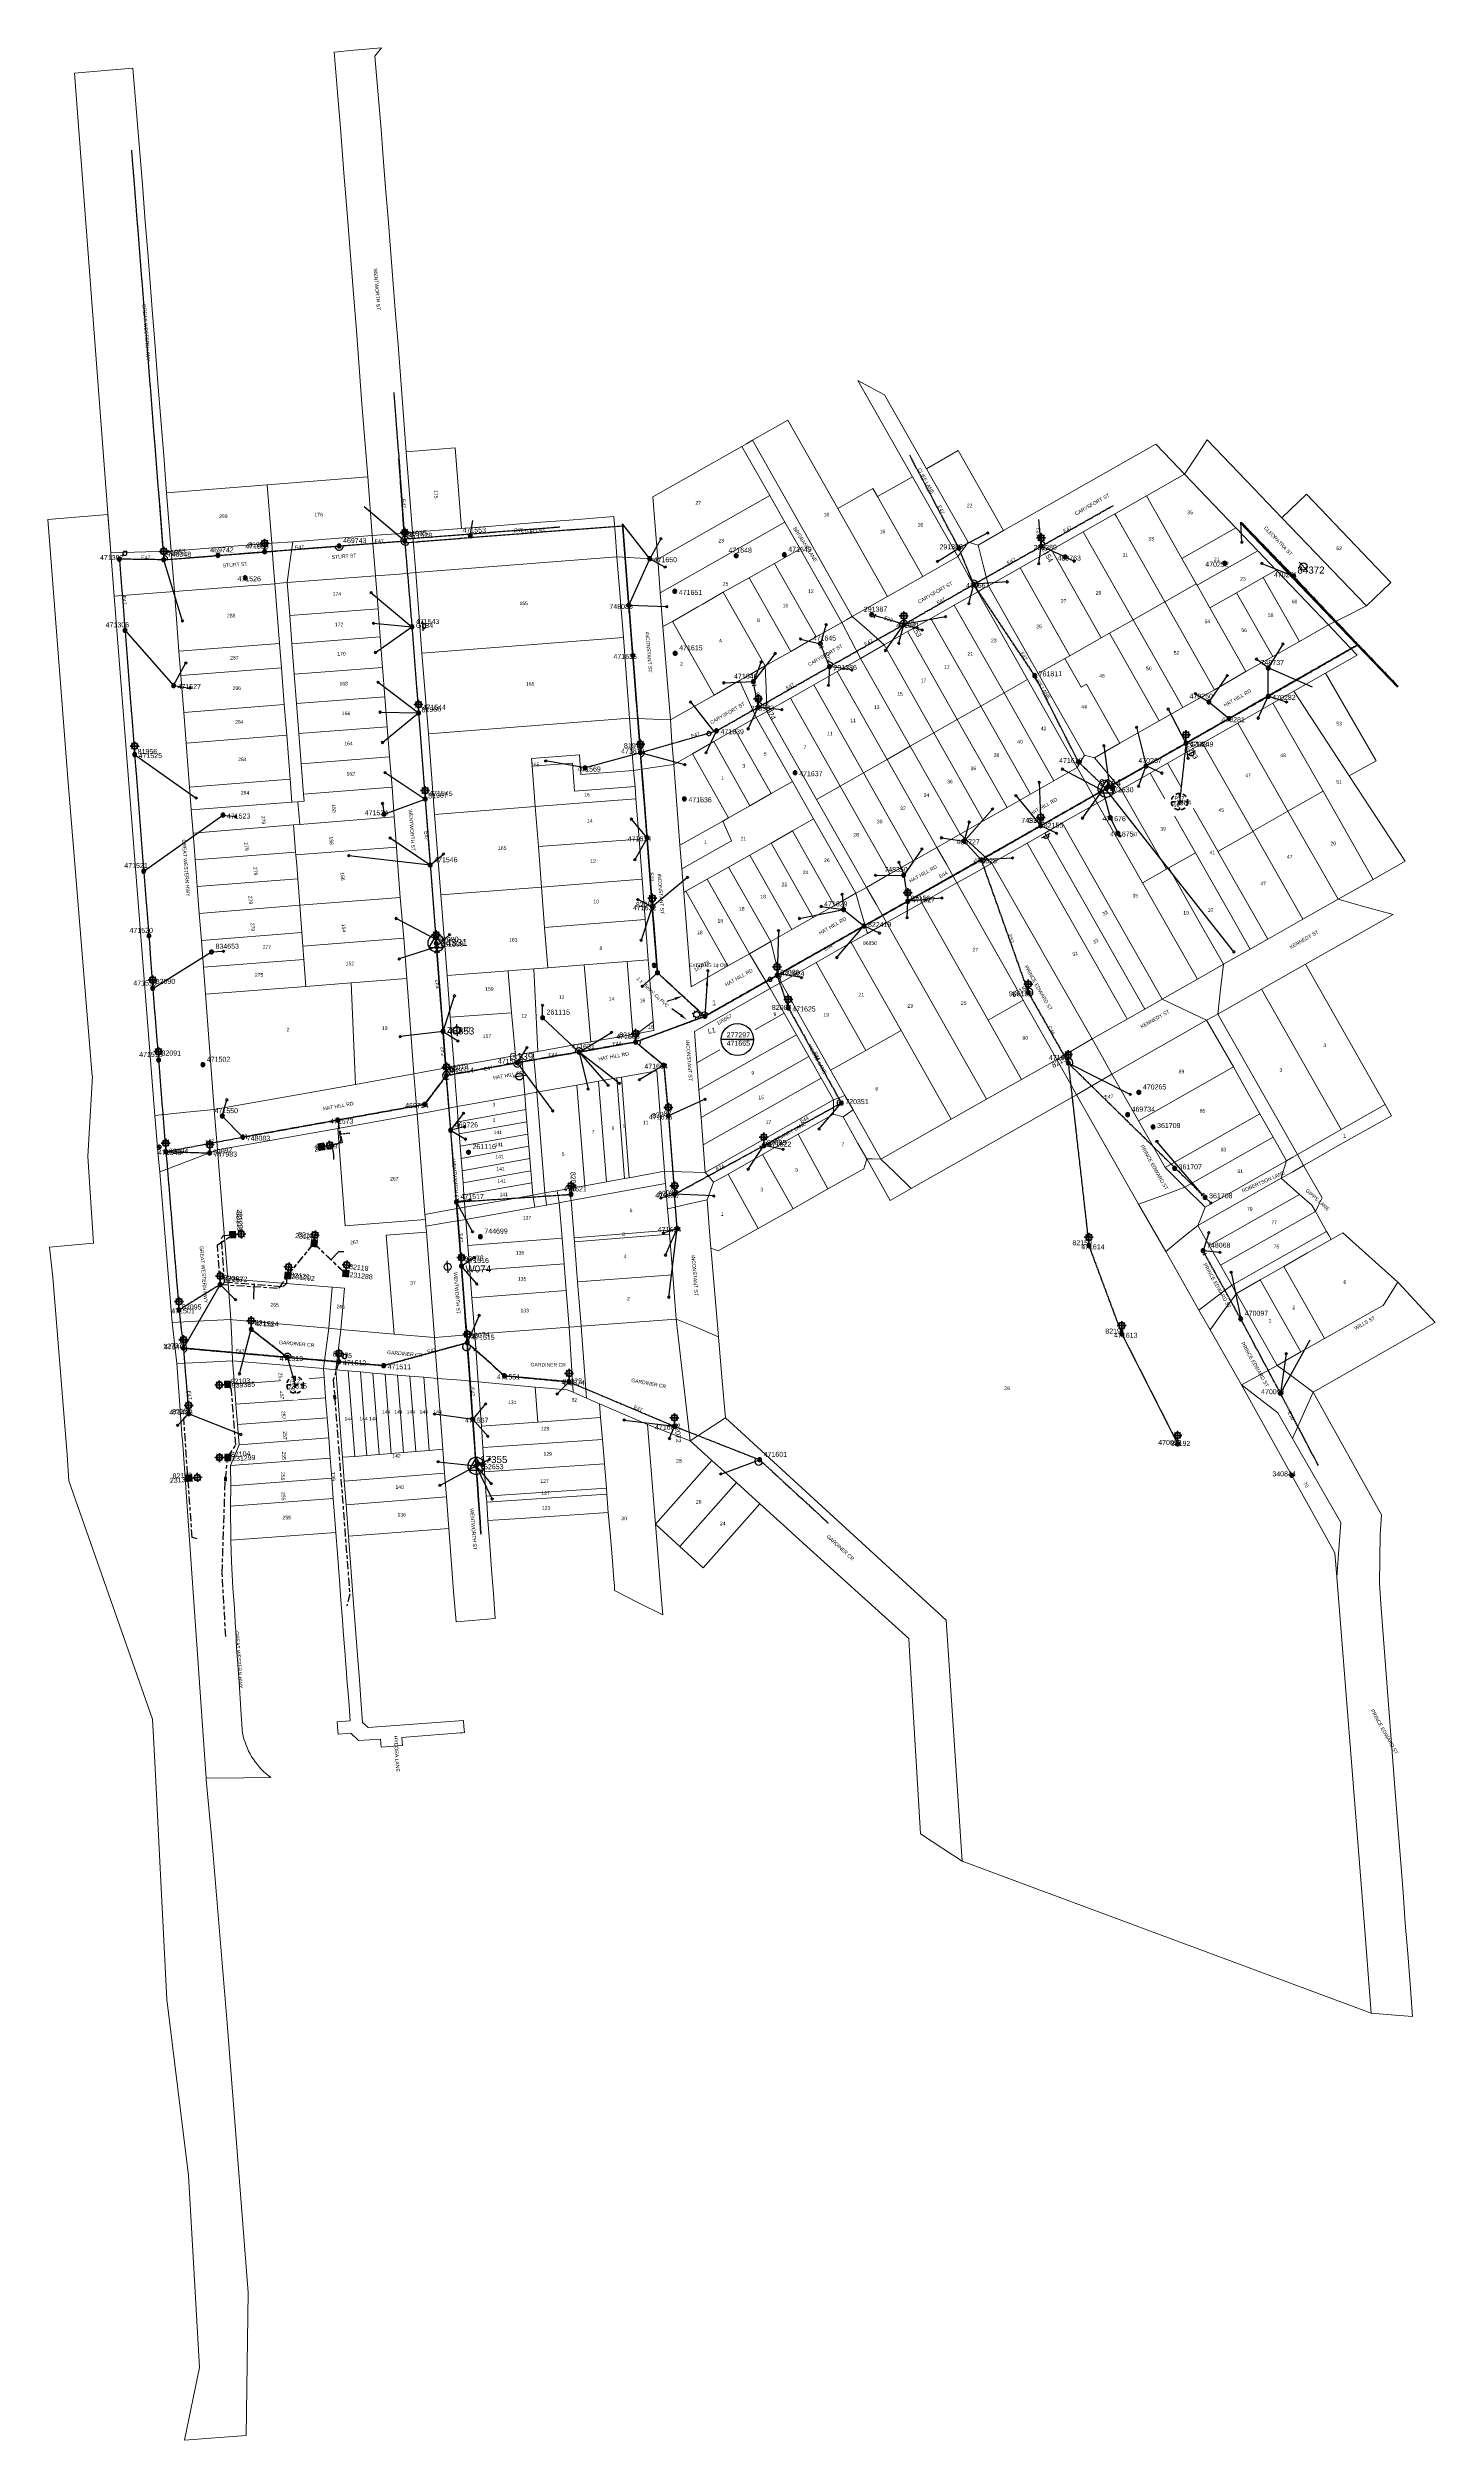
# Model space of a CAD drawing. Header units: metres. Extents: x 248068 to 248760, y 6274625 to 6275817.
import ezdxf
from ezdxf import colors
from ezdxf.entities.mleader import LeaderData, LeaderLine
from ezdxf.enums import TextEntityAlignment as Align
from ezdxf.math import Vec2, Vec3

# ---------------------------------------------------------------- set-up
doc = ezdxf.new("R2010")
doc.units = ezdxf.units.M
for name, pattern in [('Cable Exist OH', [1, 1, 0]), ('Cable Exist UG', [8.2, 4, -1.2, 1.8, -1.2]), ('Dash', [5, 3, -2]), ('DASHED', [0.75, 0.5, -0.25])]:
    doc.linetypes.add(name, pattern=pattern)
doc.layers.get('0').update_dxf_attribs({"color": 6})
for name, color, linetype, lineweight in [('Cadastre Land Parcels_SP_EXT', 9, 'Continuous', 5), ('Cadastre Road Names_SP_HV_LV_SL_EXT', 9, 'Continuous', 5), ('Cadastre Roads_SP_EXT', 9, 'Continuous', 5)]:
    doc.layers.add(name, color=color, linetype=linetype, lineweight=lineweight)
for name, color, linetype in [('Duct_SP_EXT', 7, 'Continuous'), ('Equip_LV_EXT', 7, 'Continuous'), ('Equip_SL_EXT', 7, 'Continuous'), ('Equip_SP_HV_EXT', 7, 'Continuous'), ('Equip_SP_LV_EXT', 7, 'Continuous'), ('Equip_SP_SL_EXT', 7, 'Continuous'), ('Equip_SP_SL_NEW', 2, 'Continuous'), ('Mains_HV_EXT', 7, 'Continuous'), ('Mains_LV_EXT', 7, 'Continuous'), ('Mains_SL_EXT', 7, 'Continuous'), ('Mains_TR_EXT', 7, 'Continuous'), ('Notes_SL_MISC', 7, 'Continuous'), ('OH_Details_SP_MISC', 7, 'Continuous'), ('Services_SP_EXT', 7, 'Continuous'), ('Sub_SP_TR_HV_LV_EXT', 7, 'Continuous'), ('SupportsOH_SP_TR_HV_LV_SL_EXT', 7, 'Continuous'), ('SupportsUG_SP_LV_SL_EXT', 7, 'Continuous'), ('Trench_SP_EXT', 7, 'Continuous')]:
    doc.layers.add(name, color=color, linetype=linetype)
doc.layers.add('UNKNOWN_FEATURES', color=1, linetype='DASHED', plot=False)
doc.layers.get('0').freeze()
doc.styles.add('COLUMN_LABEL', font='arial.ttf')
doc.styles.add('HVSW_LABEL', font='arial.ttf')
doc.styles.add('iecARIAL', font='arial.ttf', dxfattribs={"height": 2})
doc.styles.add('IESYMBOL1', font='isocp.shx')
doc.styles.add('POLE_LABEL', font='arial.ttf')
doc.styles.add('SL_LABEL', font='arial.ttf')
doc.styles.add('SLCP_LABEL', font='arial.ttf', dxfattribs={"height": 3.5})
doc.styles.get("Standard").update_dxf_attribs({"font": 'arial.ttf'})
doc.linetypes.add('Cable E OH', pattern='A,9.4,["E",Standard,S=1.7,R=0,X=0,Y=-1],0', length=9.4)
doc.linetypes.add('Cable P UG', pattern='A,6,-0.5,["P",Standard,S=1.7,R=0,X=0.5,Y=-1],-2.9', length=9.4)

# ---------------------------------------------------------------- blocks, each defined once
blk = doc.blocks.new('SUB_POLE_EXT')
blk.add_wipeout([(0, 4.2), (0.4, 4.2), (0.8, 4.1), (1.2, 4), (1.6, 3.9), (2, 3.7), (2.3, 3.5), (2.7, 3.3), (3, 3), (3.3, 2.7), (3.5, 2.3), (3.8, 1.9), (3.9, 1.6), (4, 1.2), (4.2, 0.6), (4.2, 0), (4.2, -0.6), (4.1, -1.1), (3.9, -1.6), (3.6, -2.2), (3.2, -2.7), (3, -3), (2.7, -3.3), (2.4, -3.5), (2, -3.7), (1.6, -3.9), (1.3, -4), (0.8, -4.1), (0.4, -4.2), (0, -4.2), (-0.4, -4.2), (-0.8, -4.1), (-1.2, -4), (-1.6, -3.9), (-2, -3.7), (-2.4, -3.5), (-2.7, -3.3), (-3, -3), (-3.2, -2.7), (-3.5, -2.3), (-3.7, -2), (-3.9, -1.6), (-4, -1.2), (-4.2, -0.8), (-4.2, -0.1), (-4.2, 0.4), (-4.1, 0.8), (-4, 1.3), (-3.9, 1.6), (-3.7, 2), (-3.5, 2.4), (-3.3, 2.7), (-3, 3), (-2.7, 3.3), (-2.3, 3.5), (-2, 3.7), (-1.6, 3.9), (-1.2, 4), (-0.8, 4.2), (-0.4, 4.2)])
blk.add_line((2.2, 0.5), (2.2, 0.5, 0))
blk.add_lwpolyline([(-4.2, 0, 1), (4.2, 0, 1)], format="xyb", close=True)
blk.add_lwpolyline([(2.1, 0.5), (0, 4.2), (-3.7, -2.1), (3.7, -2.1)], close=True)
for tag, height, flags, p in [('STREET_CODE', 0.2, 9, (1.5, 0)), ('ASSET_NUM', 3.5, 8, (2, 2)), ('CONSTRUCTED_VOLTAGE', 0.2, 9, (1.5, -0.2)), ('NO_PHASES', 0.2, 9, (1.5, -0.4)), ('OPERATING_VOLTAGE', 0.2, 9, (1.5, -0.6)), ('OPERATED_BY', 0.2, 9, (1.5, -0.8)), ('MAINTAINED_BY', 0.2, 9, (1.5, -1)), ('ORIENTATION', 0.2, 9, (1.5, -1.2)), ('OWNED_BY', 0.2, 9, (1.5, -1.4)), ('SECONDARY_VOLTAGE', 0.2, 9, (1.5, -1.6)), ('STATE', 0.2, 9, (1.5, -1.8)), ('SUBSTATION_TYPE', 0.2, 9, (1.5, -2)), ('USAGE', 0.2, 9, (1.5, -2.2)), ('LEGEND', 0.2, 9, (1.5, -2.4)), ('LOCATION', 0.2, 9, (1.5, -2.6)), ('STREETNAME', 0.2, 9, (1.5, -2.8)), ('SUBURB', 0.2, 9, (1.5, -3)), ('NOTES', 0.2, 9, (1.5, -3.2)), ('Z', 0.2, 1, (1.5, -3.4))]:
    blk.add_attdef(tag, text='', height=height, dxfattribs=dict(flags=flags)).set_placement(p, align=Align.MIDDLE_LEFT)
blk = doc.blocks.new('COLUMN_EXT')
blk.add_hatch(color=256).paths.add_polyline_path([(-1.5, 1.5), (-1.5, -1.5), (1.5, -1.5), (1.5, 1.5)])
blk.add_lwpolyline([(-1.5, -1.5), (1.5, -1.5), (1.5, 1.5), (-1.5, 1.5)], close=True)
for tag, height, style, flags, p in [('STRUCTURE_PLANT_NUMBER', 0.2, 'POLE_LABEL', 9, (1.8, 0)), ('ASSET_NUM', 2.5, 'COLUMN_LABEL', 8, (2, 2)), ('STREET_CODE', 0.2, 'COLUMN_LABEL', 9, (1.8, -0.2))]:
    blk.add_attdef(tag, text='', height=height, dxfattribs=dict(style=style, flags=flags)).set_placement(p, align=Align.MIDDLE_LEFT)
at = {"flags": 9}
for tag, p in [('COLUMN_TYPE', (1.8, -0.4)), ('OWNED_BY', (1.8, -0.6)), ('STATE', (1.8, -0.8)), ('USAGE', (1.8, -1)), ('LEGEND', (1.8, -1.2)), ('LOCATION', (1.8, -1.4)), ('STREETNAME', (1.8, -1.6)), ('SUBURB', (1.8, -1.8)), ('NOTES', (1.8, -2))]:
    blk.add_attdef(tag, text='', height=0.2, dxfattribs=at).set_placement(p, align=Align.MIDDLE_LEFT)
at = {"flags": 1}
blk.add_attdef('Z', (1.8, -2.4), '', height=0.2, dxfattribs=at)
blk = doc.blocks.new('LV_OH_LINKS_OPEN_EXT')
for p, q in [((-0.2, 5), (-0.2, 5.5)), ((-0.2, 3), (-0.2, 2.5)), ((0.2, 5), (0.2, 5.5)), ((0.2, 3), (0.2, 2.5))]:
    blk.add_line(p, q)
blk.add_lwpolyline([(0, 3, 1), (0, 5, 1)], format="xyb", close=True)
at = {"flags": 1}
blk.add_attdef('Z', (0, 0), '', height=0.2, dxfattribs=at)
at = {"flags": 9}
for tag, p in [('ACTUAL_STATUS', (0, 0)), ('CONSTRUCTED_VOLTAGE', (0, -0.2)), ('NO_PHASES', (0, -0.4)), ('OPERATING_VOLTAGE', (0, -0.6)), ('ORIENTATION', (0, -0.8)), ('OWNED_BY', (0, -1)), ('STATE', (0, -1.2)), ('SWITCH_TYPE', (0, -1.4)), ('USAGE', (0, -1.6)), ('LEGEND', (0, -1.8)), ('NOTES', (0, -2))]:
    blk.add_attdef(tag, text='', height=0.2, dxfattribs=at).set_placement(p, align=Align.MIDDLE_LEFT)
blk = doc.blocks.new('LV_OH_LINKS_CLOSED_EXT')
for p, q in [((-0.2, 5), (-0.2, 3)), ((0.2, 5), (0.2, 3))]:
    blk.add_line(p, q)
blk.add_lwpolyline([(0, 3, 1), (0, 5, 1)], format="xyb", close=True)
at = {"flags": 1}
blk.add_attdef('Z', (0, 0), '', height=0.2, dxfattribs=at)
at = {"flags": 9}
for tag, p in [('ACTUAL_STATUS', (0, 0)), ('CONSTRUCTED_VOLTAGE', (0, -0.2)), ('NO_PHASES', (0, -0.4)), ('OPERATING_VOLTAGE', (0, -0.6)), ('ORIENTATION', (0, -0.8)), ('OWNED_BY', (0, -1)), ('STATE', (0, -1.2)), ('SWITCH_TYPE', (0, -1.4)), ('USAGE', (0, -1.6)), ('NOTES', (0, -1.8))]:
    blk.add_attdef(tag, text='', height=0.2, dxfattribs=at).set_placement(p, align=Align.MIDDLE_LEFT)
blk = doc.blocks.new('LV_OH_LINKS_DISTFUSE_EXT')
for p, q in [((0, 0), (0.96, 0)), ((3.84, 0), (4.8, 0))]:
    blk.add_line(p, q)
blk.add_lwpolyline([(3.84, -1.2), (3.84, 1.2), (0.96, -1.2), (0.96, 1.2)], close=True)
at = {"flags": 9}
for tag, p in [('ACTUAL_STATUS', (0, 0)), ('CONSTRUCTED_VOLTAGE', (0, -0.2)), ('OPERATING_VOLTAGE', (0, -0.6)), ('ORIENTATION', (0, -0.8)), ('OWNED_BY', (0, -1)), ('STATE', (0, -1.2)), ('SWITCH_TYPE', (0, -1.4)), ('NO_PHASES', (0, -0.4)), ('USAGE', (0, -1.6)), ('NOTES', (0, -1.8))]:
    blk.add_attdef(tag, text='', height=0.2, dxfattribs=at).set_placement(p, align=Align.MIDDLE_LEFT)
at = {"flags": 1}
blk.add_attdef('Z', (0, 0), '', height=0.2, dxfattribs=at)
blk = doc.blocks.new('SL_LANTERN_EXT')
at = {"lineweight": 40}
for p, q in [((-2.3, 4.2), (2.2, 4.2)), ((-1.5, 5.7), (-1.1, 5.3)), ((-1.5, 2.8), (-1.1, 3.2)), ((0, 2), (0, 6.5)), ((0, 0), (0, 2.7)), ((1.5, 5.7), (1.1, 5.3)), ((1.5, 2.8), (1.1, 3.2))]:
    blk.add_line(p, q, dxfattribs=at)
blk.add_circle((0, 4.2), 1.5, dxfattribs=at)
at = {"style": 'iecARIAL', "flags": 8}
blk.add_attdef('ASSET_NUM', (1.5, 1.5), '', height=2.5, dxfattribs=at)
for tag, p, height, flags in [('CONSTRUCTED_VOLTAGE', (1, -0.7), 0.2, 9), ('CONTROL_TYPE', (1, -0.9), 0.2, 9), ('LANTERN_PURPOSE', (1, -1.1), 0.2, 9), ('LANTERN_TYPE', (1, -1.3), 0.2, 9), ('NO_PHASES', (1, -1.5), 0.2, 9), ('OPERATING_VOLTAGE', (1, -1.7), 0.2, 9), ('ORIENTATION', (1, -1.9), 0.2, 9), ('OWNED_BY', (1, -2.1), 0.2, 9), ('STATE', (1, -2.3), 0.2, 9), ('USAGE', (1, -2.5), 0.2, 9), ('CEXIST', (1, -2.7), 0.2, 9), ('CNEW', (1, -2.9), 0.2, 9), ('CNUMBER', (1, -3.1), 0.2, 9), ('CREMOVE', (1, -3.3), 0.2, 9), ('CREPLACE', (1, -3.5), 0.2, 9), ('LKINGHEIGHT', (1, -3.7), 0.2, 9), ('LBRACKET', (1, -3.9), 0.2, 9), ('LBRACKETVOCAB', (1, -4.1), 0.2, 9), ('LCATEGORY', (1, -4.3), 0.2, 9), ('LCHARGE1', (1, -4.5), 0.2, 9), ('LCHARGE1PERCENT', (1, -4.7), 0.2, 9), ('LCHARGE2', (1, -4.9), 0.2, 9), ('LCHARGE2PERCENT', (1, -5.1), 0.2, 9), ('LCHARGE3', (1, -5.3), 0.2, 9), ('LCHARGE3PERCENT', (1, -5.5), 0.2, 9), ('LEXIST', (1, -5.7), 0.2, 9), ('LLAMP', (1, -5.9), 0.2, 9), ('LLAMPVOCAB', (1, -6.1), 0.2, 9), ('LMAST', (1, -6.3), 0.2, 9), ('LMASTVOCAB', (1, -6.5), 0.2, 9), ('LNEW', (1, -6.7), 0.2, 9), ('LANTNUMBER', (1, -6.9), 0.2, 9), ('LOUTREACH', (1, -7.3), 0.2, 9), ('LOUTREACHVOCAB', (1, -7.5), 0.2, 9), ('LRATECODE', (1, -7.7), 0.2, 9), ('LREMOVE', (1, -7.9), 0.2, 9), ('LREPLACE', (1, -8.1), 0.2, 9), ('LTYPE', (1, -8.3), 0.2, 9), ('LTYPEVOCAB', (1, -8.5), 0.2, 9), ('LEGEND', (1, -8.7), 0.2, 9), ('LOCATION', (1, -8.9), 0.2, 9), ('NOTES', (1, -9.1), 0.2, 9), ('STREETNAME', (1, -9.3), 0.2, 9), ('SUBURB', (1, -9.5), 0.2, 1), ('LNUMBER', (2.2, -3.3), 2.5, 8)]:
    blk.add_attdef(tag, p, '', height=height, dxfattribs=dict(flags=flags))
blk = doc.blocks.new('CCP_EXT')
blk.add_wipeout([(0, 0.6), (0.6, 0), (0, -0.6), (-0.6, 0)])
blk.add_lwpolyline([(-0.6, 0), (0, 0.6), (0.6, 0), (0, -0.6), (-0.6, 0)])
at = {"flags": 1}
blk.add_attdef('Z', (0, 0), '', height=0.2, dxfattribs=at)
at = {"flags": 9}
for tag, p in [('CCP_TYPE', (0, 0)), ('CONSTRUCTED_VOLTAGE', (0, -0.2)), ('NO_PHASES', (0, -0.4)), ('OPERATING_VOLTAGE', (0, -0.6)), ('ORIENTATION', (0, -0.8)), ('OWNED_BY', (0, -1)), ('USAGE', (0, -1.2)), ('LEGEND', (0, -1.4)), ('LIFE_SUPPORT', (0, -1.6)), ('STATE', (0, -1.8)), ('NOTES', (0, -2))]:
    blk.add_attdef(tag, text='', height=0.2, dxfattribs=at).set_placement(p, align=Align.MIDDLE_LEFT)
blk = doc.blocks.new('POLE_EXT')
blk.add_hatch(color=256).paths.add_polyline_path([(-1, 0, 1), (1, 0, 1)])
blk.add_lwpolyline([(-1, 0, 1), (1, 0, 1)], format="xyb", close=True)
for tag, height, flags, p in [('pNumber', 2.5, 8, (-17.8, 2.1)), ('OWNED_BY', 0.2, 9, (1.4, -0.4)), ('PARENT', 0.2, 9, (1.4, -0.6)), ('SPECIAL_USE', 0.2, 9, (1.4, -0.8)), ('STATE', 0.2, 9, (1.4, -1)), ('USAGE', 0.2, 9, (1.4, -1.2)), ('cLV', 0.2, 9, (1.4, -1.4)), ('hDepth', 0.2, 9, (1.4, -1.6)), ('hDia', 0.2, 9, (1.4, -1.8)), ('cHV', 0.2, 9, (1.4, -2)), ('LBRACKET', 0.2, 9, (1.4, -2.2)), ('LExisting', 0.2, 9, (1.4, -2.4)), ('LANTNUMBER', 0.2, 9, (1.4, -2.6)), ('LOther', 0.2, 9, (1.4, -2.8)), ('LRemove', 0.2, 9, (1.4, -3)), ('LEGEND', 0.2, 9, (1.4, -3.2)), ('cLinedev', 0.2, 9, (1.4, -3.4)), ('LOCATION', 0.2, 9, (1.4, -3.6)), ('pExisting', 0.2, 9, (1.4, -3.8)), ('PFNUMBER', 0.2, 9, (1.4, -4)), ('NEWPFNUMBER', 0.2, 9, (1.4, -4.2)), ('pFooting', 0.2, 9, (1.4, -4.4)), ('pNew', 0.2, 9, (1.4, -4.6)), ('pRelocate', 0.2, 9, (1.4, -5)), ('pRemove', 0.2, 9, (1.4, -5.2)), ('pReplace', 0.2, 9, (1.4, -5.4)), ('pStay', 0.2, 9, (1.4, -5.6)), ('pType', 0.2, 9, (1.4, -5.8)), ('cspan', 0.2, 9, (1.4, -6)), ('STREETNAME', 0.2, 9, (1.4, -6.2)), ('SUBURB', 0.2, 9, (1.4, -6.4)), ('NOTES', 0.2, 9, (1.4, -6.6)), ('MAINTAINED_BY', 0.2, 9, (1.4, -6.8)), ('OPERATED_BY', 0.2, 9, (1.4, -7))]:
    blk.add_attdef(tag, text='', height=height, dxfattribs=dict(flags=flags)).set_placement(p, align=Align.MIDDLE_LEFT)
at = {"style": 'POLE_LABEL'}
for tag, height, flags, p in [('STRUCTURE_PLANT_NUMBER', 0.2, 9, (1.4, 0)), ('ASSET_NUM', 2.5, 8, (2, 2)), ('STREET_CODE', 0.2, 9, (1.4, -0.2))]:
    blk.add_attdef(tag, text='', height=height, dxfattribs=dict(at, flags=flags)).set_placement(p, align=Align.MIDDLE_LEFT)
at = {"flags": 1}
blk.add_attdef('Z', (1.4, -7.3), '', height=0.2, dxfattribs=at)
blk = doc.blocks.new('LV_STJ_EXT')
h = blk.add_hatch(color=256)
edge = h.paths.add_edge_path()
edge.add_ellipse((-0.6, 0.1), major_axis=(0.226, 0.226), ratio=1, start_angle=45, end_angle=135)
edge.add_line((-0.9, 0.1), (-0.9, -0.1))
edge.add_ellipse((-0.6, -0.1), major_axis=(0.226, 0.226), ratio=1, start_angle=135, end_angle=225)
edge.add_line((-0.6, -0.5), (0.6, -0.5))
edge.add_ellipse((0.6, -0.1), major_axis=(-0.226, 0.226), ratio=1, start_angle=135, end_angle=225)
edge.add_line((0.9, -0.1), (0.9, 0.1))
edge.add_ellipse((0.6, 0.1), major_axis=(-0.226, 0.226), ratio=1, start_angle=225, end_angle=315)
edge.add_line((0.6, 0.5), (-0.6, 0.5))
blk.add_lwpolyline([(-0.9, 0.1), (-0.9, -0.1, 0.414214), (-0.6, -0.5), (0.6, -0.5, 0.414214), (0.9, -0.1), (0.9, 0.1, 0.414214), (0.6, 0.5), (-0.6, 0.5, 0.414214)], format="xyb", close=True)
at = {"flags": 1}
blk.add_attdef('Z', (0, 0), '', height=0.2, dxfattribs=at)
at = {"flags": 9}
for tag, p in [('ORIENTATION', (0, 0)), ('USAGE', (0, -0.2)), ('LEGEND', (0, -0.4)), ('NOTES', (0, -0.6))]:
    blk.add_attdef(tag, text='', height=0.2, dxfattribs=at).set_placement(p, align=Align.MIDDLE_LEFT)
blk = doc.blocks.new('SL_STJ_EXT')
h = blk.add_hatch(color=256)
edge = h.paths.add_edge_path()
edge.add_ellipse((-0.6, 0.1), major_axis=(0.226, 0.226), ratio=1, start_angle=45, end_angle=135)
edge.add_line((-0.9, 0.1), (-0.9, -0.1))
edge.add_ellipse((-0.6, -0.1), major_axis=(0.226, 0.226), ratio=1, start_angle=135, end_angle=225)
edge.add_line((-0.6, -0.5), (0.6, -0.5))
edge.add_ellipse((0.6, -0.1), major_axis=(-0.226, 0.226), ratio=1, start_angle=135, end_angle=225)
edge.add_line((0.9, -0.1), (0.9, 0.1))
edge.add_ellipse((0.6, 0.1), major_axis=(-0.226, 0.226), ratio=1, start_angle=225, end_angle=315)
edge.add_line((0.6, 0.5), (-0.6, 0.5))
blk.add_lwpolyline([(-0.9, 0.1), (-0.9, -0.1, 0.414214), (-0.6, -0.5), (0.6, -0.5, 0.414214), (0.9, -0.1), (0.9, 0.1, 0.414214), (0.6, 0.5), (-0.6, 0.5, 0.414214)], format="xyb", close=True)
at = {"flags": 1}
blk.add_attdef('Z', (0, 0), '', height=0.2, dxfattribs=at)
at = {"flags": 9}
for tag, p in [('ORIENTATION', (0, 0)), ('USAGE', (0, -0.2)), ('LEGEND', (0, -0.4)), ('NOTES', (0, -0.6))]:
    blk.add_attdef(tag, text='', height=0.2, dxfattribs=at).set_placement(p, align=Align.MIDDLE_LEFT)
blk = doc.blocks.new('HV_USL_CLOSED_EXT')
blk.add_line((2.4, 5.5), (-2.4, 5.5))
blk.add_lwpolyline([(1.4, 5.5, 0.414214), (0, 6.9, 0.414214), (-1.4, 5.5)], format="xyb")
for tag, height, flags, p in [('STREET_CODE', 0.2, 9, (1.5, 0)), ('ASSET_NUM', 2.5, 8, (2, 2)), ('ACTUAL_STATUS', 0.2, 9, (1.5, -0.2)), ('CONSTRUCTED_VOLTAGE', 0.2, 9, (1.5, -0.4)), ('NO_PHASES', 0.2, 9, (1.5, -0.6)), ('OPERATING_VOLTAGE', 0.2, 9, (1.5, -0.8)), ('ORIENTATION', 0.2, 9, (1.5, -1)), ('OWNED_BY', 0.2, 9, (1.5, -1.2)), ('OPERATED_BY', 0.2, 9, (1.5, -1.4)), ('MAINTAINED_BY', 0.2, 9, (1.5, -1.6)), ('STATE', 0.2, 9, (1.5, -1.8)), ('SWITCH_TYPE', 0.2, 9, (1.5, -2)), ('USAGE', 0.2, 9, (1.5, -2.2)), ('LEGEND', 0.2, 9, (1.5, -2.4)), ('LOCATION', 0.2, 9, (1.5, -2.6)), ('STREETNAME', 0.2, 9, (1.5, -2.8)), ('SUBURB', 0.2, 9, (1.5, -3)), ('NOTES', 0.2, 9, (1.5, -3.2)), ('LABEL_ALIGNMENT', 0.2, 9, (1.5, -3.4)), ('Z', 0.2, 1, (1.5, -3.6))]:
    blk.add_attdef(tag, text='', height=height, dxfattribs=dict(flags=flags)).set_placement(p, align=Align.MIDDLE_LEFT)
blk = doc.blocks.new('HV_ABS_CLOSED_EXT')
blk.add_line((-3, 6.9), (3, 6.9))
blk.add_circle((0, 6.9), 1.8)
at = {"flags": 1}
blk.add_attdef('Z', (0, 0), '', height=0.2, dxfattribs=at)
at = {"style": 'HVSW_LABEL'}
for tag, height, flags, p in [('ASSET_NUM', 3.5, 8, (2, 2)), ('STREET_CODE', 0.2, 9, (0, -0.2))]:
    blk.add_attdef(tag, text='', height=height, dxfattribs=dict(at, flags=flags)).set_placement(p, align=Align.MIDDLE_LEFT)
at = {"flags": 9}
for tag, p in [('ACTUAL_STATUS', (0, -0.4)), ('CONSTRUCTED_VOLTAGE', (0, -0.6)), ('NO_PHASES', (0, -0.8)), ('OPERATING_VOLTAGE', (0, -1)), ('ORIENTATION', (0, -1.2)), ('OWNED_BY', (0, -1.4)), ('STATE', (0, -1.6)), ('SWITCH_TYPE', (0, -1.8)), ('USAGE', (0, -2)), ('LEGEND', (0, -2.2)), ('LOCATION', (0, -2.4)), ('STREETNAME', (0, -2.6)), ('SUBURB', (0, -2.8)), ('NOTES', (0, -3))]:
    blk.add_attdef(tag, text='', height=0.2, dxfattribs=at).set_placement(p, align=Align.MIDDLE_LEFT)
blk = doc.blocks.new('End Shackle_EXT')
blk.add_wipeout([(0, 0.3), (1.8, 0.3), (1.8, -0.3), (0, -0.3)])
blk.add_line((1.8, -1), (1.8, 1))
at = {"flags": 1}
blk.add_attdef('Z', (0, 0), '', height=0.2, dxfattribs=at)
at = {"flags": 9}
for tag, p in [('CONNECTOR_TYPE', (0, 0)), ('CONSTRUCTED_VOLTAGE', (0, -0.2)), ('NO_PHASES', (0, -0.4)), ('OPERATING_VOLTAGE', (0, -0.6)), ('ORIENTATION', (0, -0.8)), ('OWNED_BY', (0, -1)), ('STATE', (0, -1.2)), ('USAGE', (0, -1.4)), ('NOTES', (0, -1.6))]:
    blk.add_attdef(tag, text='', height=0.2, dxfattribs=at).set_placement(p, align=Align.MIDDLE_LEFT)
blk = doc.blocks.new('SLCP_ZELL_EXT')
blk.add_wipeout([(-0.2, 7.5), (-0.7, 7.5), (-1.2, 7.4), (-1.6, 7.3), (-2.1, 7.2), (-2.5, 7.1), (-3, 6.9), (-3.4, 6.7), (-3.8, 6.5), (-4.2, 6.2), (-4.6, 5.9), (-5, 5.6), (-5.3, 5.3), (-5.6, 5), (-5.9, 4.6), (-6.2, 4.2), (-6.5, 3.8), (-6.7, 3.4), (-6.9, 3), (-7.1, 2.5), (-7.2, 2.1), (-7.3, 1.6), (-7.4, 1.2), (-7.5, 0.7), (-7.5, 0.2), (-7.5, -0.2), (-7.5, -0.7), (-7.4, -1.2), (-7.3, -1.6), (-7.2, -2.1), (-7.1, -2.5), (-6.9, -3), (-6.7, -3.4), (-6.5, -3.8), (-6.2, -4.2), (-5.9, -4.6), (-5.6, -5), (-5.3, -5.3), (-5, -5.6), (-4.6, -5.9), (-4.2, -6.2), (-3.8, -6.5), (-3.4, -6.7), (-3, -6.9), (-2.5, -7.1), (-2.1, -7.2), (-1.6, -7.3), (-1.2, -7.4), (-0.7, -7.5), (-0.2, -7.5), (0.2, -7.5), (0.7, -7.5), (1.2, -7.4), (1.6, -7.3), (2.1, -7.2), (2.5, -7.1), (3, -6.9), (3.4, -6.7), (3.8, -6.5), (4.2, -6.2), (4.6, -5.9), (5, -5.6), (5.3, -5.3), (5.6, -5), (5.9, -4.6), (6.2, -4.2), (6.5, -3.8), (6.7, -3.4), (6.9, -3), (7.1, -2.5), (7.2, -2.1), (7.3, -1.6), (7.4, -1.2), (7.5, -0.7), (7.5, -0.2), (7.5, 0.2), (7.5, 0.7), (7.4, 1.2), (7.3, 1.6), (7.2, 2.1), (7.1, 2.5), (6.9, 3), (6.7, 3.4), (6.5, 3.8), (6.2, 4.2), (5.9, 4.6), (5.6, 5), (5.3, 5.3), (5, 5.6), (4.6, 5.9), (4.2, 6.2), (3.8, 6.5), (3.4, 6.7), (3, 6.9), (2.5, 7.1), (2.1, 7.2), (1.6, 7.3), (1.2, 7.4), (0.7, 7.5), (0.2, 7.5)])
at = {"linetype": 'Dash', "lineweight": 40, "ltscale": 0.7}
for p, q in [((-4.1, 0), (4.1, 0)), ((0, 4.1), (0, -4.1))]:
    blk.add_line(p, q, dxfattribs=at)
blk.add_circle((0, 0), 4.11, dxfattribs=at)
at = {"lineweight": 40, "style": 'IESYMBOL1'}
for s, p in [('P', (-1.6, 0)), ('Z', (1.7, 0)), ('60', (-1.6, -3.3))]:
    blk.add_text(s, height=2, dxfattribs=at).set_placement(p, align=Align.BOTTOM_CENTER)
at = {"flags": 1}
blk.add_attdef('Z', (0, 0), '', height=0.2, dxfattribs=at)
at = {"style": 'SLCP_LABEL'}
for tag, height, flags, p in [('ASSET_NUM', 2.5, 8, (2, 2)), ('STREET_CODE', 0.2, 9, (0, -0.2))]:
    blk.add_attdef(tag, text='', height=height, dxfattribs=dict(at, flags=flags)).set_placement(p, align=Align.MIDDLE_LEFT)
at = {"flags": 9}
for tag, p in [('CONSTRUCTED_VOLTAGE', (0, -0.4)), ('CONTROL_TYPE', (0, -0.6)), ('NO_PHASES', (0, -0.8)), ('OPERATING_VOLTAGE', (0, -1)), ('ORIENTATION', (0, -1.2)), ('OWNED_BY', (0, -1.4)), ('USAGE', (0, -1.6)), ('LOCATION', (0, -1.8)), ('STATE', (0, -2)), ('NOTES', (0, -2.2))]:
    blk.add_attdef(tag, text='', height=0.2, dxfattribs=at).set_placement(p, align=Align.MIDDLE_LEFT)
blk = doc.blocks.new('SL_LANTERN_NEW')
at = {"flags": 9}
for tag, p in [('LCHARGE1', (0, -4.2)), ('LCHARGE1PERCENT', (0, -4.4)), ('LCHARGE2', (0, -4.6)), ('LCHARGE2PERCENT', (0, -4.8)), ('LCHARGE3', (0, -5)), ('LCHARGE3PERCENT', (0, -5.2)), ('LEXIST', (0, -5.4)), ('LLAMP', (0, -5.6)), ('LLAMPVOCAB', (0, -5.8)), ('LMAST', (0, -6)), ('LMASTVOCAB', (0, -6.2)), ('LNEW', (0, -6.4)), ('LANTNUMBER', (0, -6.6)), ('LOUTREACH', (0, -7)), ('LOUTREACHVOCAB', (0, -7.2)), ('LRATECODE', (0, -7.4)), ('LREMOVE', (0, -7.6)), ('LREPLACE', (0, -7.8)), ('LTYPE', (0, -8)), ('LTYPEVOCAB', (0, -8.2)), ('LEGEND', (0, -8.4)), ('SUBURB', (0, -8.6)), ('STREETNAME', (0, -8.8)), ('LOCATION', (0, -9)), ('NOTES', (0, -9.2)), ('MAINTAINED_BY', (0, -9.9))]:
    blk.add_attdef(tag, text='', height=0.2, dxfattribs=at).set_placement(p, align=Align.MIDDLE_LEFT)
blk.add_attdef('OPERATED_BY', (0, -9.6), '', height=0.2, dxfattribs=at)
blk.add_wipeout([(0, 6.5), (1.5, 5.7), (2.2, 4.2), (1.5, 2.8), (0, 1.9), (-1.5, 2.8), (-2.3, 4.2), (-1.5, 5.7)])
for p, q in [((-2.3, 4.2), (-1.5, 4.2)), ((-1.5, 5.7), (-1.1, 5.3)), ((-1.5, 2.8), (-1.1, 3.2)), ((0, 5.7), (0, 6.5)), ((0, 0), (0, 2.7)), ((0, 0), (0, 0)), ((1.5, 5.7), (1.1, 5.3)), ((1.5, 2.8), (1.1, 3.2)), ((1.5, 4.2), (2.2, 4.2))]:
    blk.add_line(p, q)
blk.add_circle((0, 4.2), 1.5)
at = {"flags": 1}
blk.add_attdef('Z', (0, 0), '', height=0.2, dxfattribs=at)
at = {"style": 'SL_LABEL'}
for tag, height, flags, p in [('ASSET_NUM', 2.5, 8, (2, 2)), ('STREET_CODE', 0.2, 9, (0, -0.2))]:
    blk.add_attdef(tag, text='', height=height, dxfattribs=dict(at, flags=flags)).set_placement(p, align=Align.MIDDLE_LEFT)
for tag, height, flags, p in [('CONSTRUCTED_VOLTAGE', 0.2, 9, (0, -0.4)), ('CONTROL_TYPE', 0.2, 9, (0, -0.6)), ('LANTERN_PURPOSE', 0.2, 9, (0, -0.8)), ('LANTERN_TYPE', 0.2, 9, (0, -1)), ('NO_PHASES', 0.2, 9, (0, -1.2)), ('OPERATING_VOLTAGE', 0.2, 9, (0, -1.4)), ('ORIENTATION', 0.2, 9, (0, -1.6)), ('OWNED_BY', 0.2, 9, (0, -1.8)), ('STATE', 0.2, 9, (0, -2)), ('USAGE', 0.2, 9, (0, -2.2)), ('CEXIST', 0.2, 9, (0, -2.4)), ('CNEW', 0.2, 9, (0, -2.6)), ('CNUMBER', 0.2, 9, (0, -2.8)), ('CREMOVE', 0.2, 9, (0, -3)), ('CREPLACE', 0.2, 9, (0, -3.2)), ('LKINGHEIGHT', 0.2, 9, (0, -3.4)), ('LBRACKET', 0.2, 9, (0, -3.6)), ('LBRACKETVOCAB', 0.2, 9, (0, -3.8)), ('LCATEGORY', 0.2, 9, (0, -4)), ('LNUMBER', 2.5, 8, (1.2, -2.8))]:
    blk.add_attdef(tag, text='', height=height, dxfattribs=dict(flags=flags)).set_placement(p, align=Align.MIDDLE_LEFT)
blk = doc.blocks.new('SLANTERN_NUM_NEW')
blk.add_wipeout([(-0.3, 10), (-0.9, 10), (-1.6, 9.9), (-2.2, 9.8), (-2.8, 9.6), (-3.4, 9.4), (-4, 9.2), (-4.5, 8.9), (-5.1, 8.6), (-5.6, 8.3), (-6.1, 7.9), (-6.6, 7.5), (-7.1, 7.1), (-7.5, 6.6), (-7.9, 6.1), (-8.3, 5.6), (-8.6, 5.1), (-8.9, 4.5), (-9.2, 4), (-9.4, 3.4), (-9.6, 2.8), (-9.8, 2.2), (-9.9, 1.6), (-10, 0.9), (-10, 0.3), (-10, -0.3), (-10, -0.9), (-9.9, -1.6), (-9.8, -2.2), (-9.6, -2.8), (-9.4, -3.4), (-9.2, -4), (-8.9, -4.5), (-8.6, -5.1), (-8.3, -5.6), (-7.9, -6.1), (-7.5, -6.6), (-7.1, -7.1), (-6.6, -7.5), (-6.1, -7.9), (-5.6, -8.3), (-5.1, -8.6), (-4.5, -8.9), (-4, -9.2), (-3.4, -9.4), (-2.8, -9.6), (-2.2, -9.8), (-1.6, -9.9), (-0.9, -10), (-0.3, -10), (0.3, -10), (0.9, -10), (1.6, -9.9), (2.2, -9.8), (2.8, -9.6), (3.4, -9.4), (4, -9.2), (4.5, -8.9), (5.1, -8.6), (5.6, -8.3), (6.1, -7.9), (6.6, -7.5), (7.1, -7.1), (7.5, -6.6), (7.9, -6.1), (8.3, -5.6), (8.6, -5.1), (8.9, -4.5), (9.2, -4), (9.4, -3.4), (9.6, -2.8), (9.8, -2.2), (9.9, -1.6), (10, -0.9), (10, -0.3), (10, 0.3), (10, 0.9), (9.9, 1.6), (9.8, 2.2), (9.6, 2.8), (9.4, 3.4), (9.2, 4), (8.9, 4.5), (8.6, 5.1), (8.3, 5.6), (7.9, 6.1), (7.5, 6.6), (7.1, 7.1), (6.6, 7.5), (6.1, 7.9), (5.6, 8.3), (5.1, 8.6), (4.5, 8.9), (4, 9.2), (3.4, 9.4), (2.8, 9.6), (2.2, 9.8), (1.6, 9.9), (0.9, 10), (0.3, 10)])
at = {"linetype": 'Continuous'}
blk.add_line((8, 0), (-8, 0), dxfattribs=at)
blk.add_line((0, 0), (8, 0))
blk.add_circle((0, 0), 8, dxfattribs=at)
at = {"width": 0.7}
for tag, p in [('SNUMBER', (0.5, 1.1)), ('CNUMBER', (0.4, -3.1))]:
    blk.add_attdef(tag, text='', height=2.5, dxfattribs=at).set_placement(p, align=Align.CENTER)
at = {"flags": 1}
blk.add_attdef('Z', (0, 0), '', height=0.2, dxfattribs=at)

msp = doc.modelspace()

# ---------------------------------------------------------------- linework, layer by layer
at = {"layer": 'Cadastre Land Parcels_SP_EXT', "linetype": 'Continuous'}
for points in [[(248462, 6275587.2), (248437.1, 6275631.1), (248419.6, 6275621.1), (248469.3, 6275533.4), (248486.9, 6275543.3), (248462, 6275587.2)], [(248274.5, 6275577.2), (248271.3, 6275617.3), (248247, 6275615.4), (248250.1, 6275575.3), (248274.5, 6275577.2)], [(248428.2, 6275593.6), (248414.3, 6275618.1), (248369.9, 6275592.9), (248371.1, 6275578.3), (248372.3, 6275561.9), (248428.2, 6275593.6)], [(248544.7, 6275576.2), (248522.1, 6275616), (248506.2, 6275606.9), (248527, 6275570.3), (248532, 6275568.9), (248544.7, 6275576.2)], [(248227.8, 6275602.9), (248177.6, 6275599), (248179.9, 6275569.8), (248190.5, 6275570.6), (248230, 6275573.7), (248227.8, 6275602.9)], [(248521.9, 6275563.2), (248499.3, 6275603), (248481.8, 6275593.1), (248504.4, 6275553.3), (248521.9, 6275563.2)], [(248660.5, 6275577.5), (248634.9, 6275604.2), (248615.9, 6275593.4), (248633.6, 6275562.2), (248660.5, 6275577.5)], [(248179.9, 6275569.8), (248177.6, 6275599), (248127.5, 6275595), (248129.8, 6275565.9), (248179.9, 6275569.8)], [(248435.7, 6275580.3), (248428.2, 6275593.6), (248372.3, 6275561.9), (248373.6, 6275545.1), (248435.7, 6275580.3)], [(248481.8, 6275593.1), (248479.5, 6275597.1), (248462, 6275587.2), (248486.9, 6275543.3), (248504.4, 6275553.3), (248481.8, 6275593.1)], [(248633.6, 6275562.2), (248615.9, 6275593.4), (248601.1, 6275585), (248600.2, 6275584.5), (248601.1, 6275582.8), (248625, 6275540.7), (248640.7, 6275549.6), (248633.6, 6275562.2)], [(248737.7, 6275550.3), (248695.6, 6275594.3), (248683.4, 6275582.5), (248725.5, 6275538.6), (248737.7, 6275550.3)], [(248111.9, 6275409.9), (248101.4, 6275543.5), (248099.7, 6275565.1), (248098.3, 6275584.1), (248068.3, 6275581.7), (248069.8, 6275562.5), (248078.3, 6275452.7), (248079.5, 6275438.3), (248081.5, 6275414.1), (248087.1, 6275344.9), (248090.4, 6275304.4), (248090.6, 6275304.4), (248088.3, 6275264.4), (248091.1, 6275221.2), (248069.1, 6275219.2), (248070.9, 6275204.2), (248077.9, 6275115.7), (248078.8, 6275102.8), (248120.5, 6274984.1), (248121.3, 6274968.9), (248122.1, 6274953.2), (248123.1, 6274933), (248123.3, 6274929.4), (248127.6, 6274844.5), (248138.4, 6274756.8), (248144, 6274661.1), (248136.4, 6274624.9), (248167.1, 6274627.2), (248168.1, 6274698.5), (248159.1, 6274815.5), (248157.7, 6274832.7), (248150.4, 6274920.4), (248147.3, 6274954), (248147.2, 6274954.7), (248145.6, 6274978.4), (248135.4, 6275123.2), (248135.3, 6275123.8), (248134.5, 6275135.7), (248134.5, 6275135.9), (248132.7, 6275161.3), (248130.3, 6275181.7), (248124.1, 6275256.8), (248123.4, 6275264.7), (248121.7, 6275284.8), (248111.9, 6275409.9)], [(248392.3, 6275538.1), (248394.4, 6275539.3), (248405, 6275545.4), (248417.8, 6275552.6), (248430.5, 6275559.8), (248443.3, 6275567.1), (248435.7, 6275580.3), (248373.6, 6275545.1), (248374.9, 6275528.3), (248379.6, 6275530.9), (248392.3, 6275538.1)], [(248625, 6275540.7), (248601.1, 6275582.8), (248600.2, 6275584.5), (248584.4, 6275575.5), (248609.2, 6275531.7), (248625, 6275540.7)], [(248464.1, 6275530.4), (248443.3, 6275567.1), (248430.5, 6275559.8), (248451.3, 6275523.2), (248464.1, 6275530.4)], [(248593.4, 6275522.8), (248568.6, 6275566.6), (248552.9, 6275557.6), (248577.7, 6275513.8), (248593.4, 6275522.8)], [(248609.2, 6275531.7), (248584.4, 6275575.5), (248568.6, 6275566.6), (248593.4, 6275522.8), (248597.5, 6275525.1), (248609.2, 6275531.7)], [(248671.4, 6275566.1), (248660.5, 6275577.5), (248633.6, 6275562.2), (248640.7, 6275549.6), (248641.1, 6275548.9), (248671.4, 6275566.1)], [(248680.6, 6275556.5), (248671.4, 6275566.1), (248641.1, 6275548.9), (248647.5, 6275537.7), (248660.8, 6275545.2), (248674, 6275552.8), (248680.6, 6275556.5)], [(248355.2, 6275522.9), (248352, 6275563), (248251.7, 6275555.2), (248254.8, 6275515.1), (248355.2, 6275522.9)], [(248451.3, 6275523.2), (248430.5, 6275559.8), (248417.8, 6275552.6), (248438.6, 6275515.9), (248451.3, 6275523.2)], [(248575.2, 6275512.4), (248577.7, 6275513.8), (248552.9, 6275557.6), (248537.1, 6275548.7), (248561.9, 6275504.9), (248575.2, 6275512.4)], [(248706.6, 6275529.2), (248680.6, 6275556.5), (248674, 6275552.8), (248692.1, 6275520.9), (248706.6, 6275529.2)], [(248183.8, 6275519.9), (248181.5, 6275549.7), (248131.4, 6275545.8), (248133.7, 6275516), (248183.8, 6275519.9)], [(248231.7, 6275553.6), (248187.6, 6275550.2), (248188.9, 6275533.8), (248232.9, 6275537.2), (248231.7, 6275553.6)], [(248413.1, 6275501.5), (248415.3, 6275502.7), (248425.9, 6275508.7), (248405, 6275545.4), (248394.4, 6275539.3), (248392.3, 6275538.1), (248379.6, 6275530.9), (248400.4, 6275494.2), (248413.1, 6275501.5)], [(248438.6, 6275515.9), (248417.8, 6275552.6), (248405, 6275545.4), (248425.9, 6275508.7), (248438.6, 6275515.9)], [(248556.6, 6275501.9), (248531.8, 6275545.7), (248520.1, 6275539), (248545, 6275495.3), (248556.6, 6275501.9)], [(248641.1, 6275548.9), (248640.7, 6275549.6), (248625, 6275540.7), (248649.8, 6275496.9), (248665.5, 6275505.9), (248647.5, 6275537.7), (248641.1, 6275548.9)], [(248678.8, 6275513.4), (248660.8, 6275545.2), (248647.5, 6275537.7), (248665.5, 6275505.9), (248678.8, 6275513.4)], [(248692.1, 6275520.9), (248674, 6275552.8), (248660.8, 6275545.2), (248678.8, 6275513.4), (248692.1, 6275520.9)], [(248234, 6275523.2), (248232.9, 6275537.2), (248188.9, 6275533.8), (248190, 6275519.8), (248234, 6275523.2)], [(248400.4, 6275494.2), (248379.6, 6275530.9), (248374.9, 6275528.3), (248378.6, 6275481.8), (248400.4, 6275494.2)], [(248533.3, 6275488.6), (248508.5, 6275532.4), (248496.8, 6275525.8), (248521.6, 6275482), (248533.3, 6275488.6)], [(248545, 6275495.3), (248520.1, 6275539), (248508.5, 6275532.4), (248533.3, 6275488.6), (248545, 6275495.3)], [(248634, 6275488), (248609.2, 6275531.7), (248597.5, 6275525.1), (248622.2, 6275481.3), (248634, 6275488)], [(248649.8, 6275496.9), (248625, 6275540.7), (248609.2, 6275531.7), (248634, 6275488), (248649.8, 6275496.9)], [(248184.8, 6275507.8), (248183.8, 6275519.9), (248133.7, 6275516), (248134.6, 6275503.9), (248184.8, 6275507.8)], [(248234, 6275523.2), (248190, 6275519.8), (248191.1, 6275504.6), (248235.2, 6275508), (248234, 6275523.2)], [(248358.3, 6275482.7), (248355.2, 6275522.9), (248254.8, 6275515.1), (248258, 6275474.9), (248358.3, 6275482.7)], [(248509.9, 6275475.4), (248485.1, 6275519.2), (248473.4, 6275512.5), (248498.2, 6275468.7), (248509.9, 6275475.4)], [(248521.6, 6275482), (248496.8, 6275525.8), (248485.1, 6275519.2), (248509.9, 6275475.4), (248521.6, 6275482)], [(248622.2, 6275481.3), (248597.5, 6275525.1), (248593.4, 6275522.8), (248577.7, 6275513.8), (248575.2, 6275512.4), (248583.3, 6275498.1), (248586, 6275499.6), (248602.7, 6275470.2), (248622.2, 6275481.3)], [(248134.6, 6275503.9), (248136.1, 6275485.6), (248186.2, 6275489.5), (248184.8, 6275507.8), (248134.6, 6275503.9)], [(248235.2, 6275508), (248191.1, 6275504.6), (248192.3, 6275490), (248236.3, 6275493.4), (248235.2, 6275508)], [(248498.2, 6275468.7), (248473.4, 6275512.5), (248461.8, 6275505.9), (248486.6, 6275462.1), (248498.2, 6275468.7)], [(248602.7, 6275470.2), (248586, 6275499.6), (248583.3, 6275498.1), (248575.2, 6275512.4), (248561.9, 6275504.9), (248585, 6275464.3), (248590, 6275462.9), (248602.7, 6275470.2)], [(248474.9, 6275455.5), (248450.1, 6275499.3), (248438.4, 6275492.6), (248463.2, 6275448.9), (248474.9, 6275455.5)], [(248486.6, 6275462.1), (248461.8, 6275505.9), (248450.1, 6275499.3), (248474.9, 6275455.5), (248486.6, 6275462.1)], [(248569.8, 6275451.5), (248545, 6275495.3), (248533.3, 6275488.6), (248558.1, 6275444.9), (248569.8, 6275451.5)], [(248581.4, 6275458.1), (248556.6, 6275501.9), (248545, 6275495.3), (248569.8, 6275451.5), (248581.4, 6275458.1)], [(248717, 6275453.9), (248689.4, 6275496.1), (248678.9, 6275490.2), (248703.9, 6275446.3), (248728.9, 6275402.4), (248744.9, 6275411.5), (248717, 6275453.9)], [(248730.4, 6275461.4), (248705.2, 6275505.1), (248689.4, 6275496.1), (248717, 6275453.9), (248730.4, 6275461.4)], [(248187.4, 6275474.2), (248186.2, 6275489.5), (248136.1, 6275485.6), (248137.3, 6275470.3), (248187.4, 6275474.2)], [(248236.3, 6275493.4), (248192.3, 6275490), (248193.4, 6275475), (248237.5, 6275478.4), (248236.3, 6275493.4)], [(248360.3, 6275456.7), (248358.3, 6275482.7), (248258, 6275474.9), (248261.1, 6275434.8), (248311.2, 6275438.7), (248309.7, 6275458.8), (248309.4, 6275462.6), (248333.3, 6275464.4), (248334, 6275454.6), (248360.3, 6275456.7)], [(248439.5, 6275451.2), (248421.4, 6275483), (248410.8, 6275477), (248428.9, 6275445.2), (248439.5, 6275451.2)], [(248463.2, 6275448.9), (248438.4, 6275492.6), (248426.7, 6275486), (248451.5, 6275442.2), (248463.2, 6275448.9)], [(248558.1, 6275444.9), (248533.3, 6275488.6), (248521.6, 6275482), (248546.4, 6275438.2), (248558.1, 6275444.9)], [(248703.9, 6275446.3), (248678.9, 6275490.2), (248661.4, 6275480.2), (248686.4, 6275436.4), (248703.9, 6275446.3)], [(248189.1, 6275452.3), (248187.4, 6275474.2), (248137.3, 6275470.3), (248139, 6275448.4), (248189.1, 6275452.3)], [(248238.7, 6275463.4), (248237.5, 6275478.4), (248193.4, 6275475), (248194.6, 6275460), (248238.7, 6275463.4)], [(248418.2, 6275439.1), (248400.2, 6275471), (248389.6, 6275465), (248407.6, 6275433.1), (248418.2, 6275439.1)], [(248428.9, 6275445.2), (248410.8, 6275477), (248400.2, 6275471), (248418.2, 6275439.1), (248428.9, 6275445.2)], [(248534.7, 6275431.6), (248509.9, 6275475.4), (248498.2, 6275468.7), (248523.1, 6275425), (248534.7, 6275431.6)], [(248546.4, 6275438.2), (248521.6, 6275482), (248509.9, 6275475.4), (248534.7, 6275431.6), (248546.4, 6275438.2)], [(248686.4, 6275436.4), (248661.4, 6275480.2), (248643.9, 6275470.3), (248668.9, 6275426.4), (248686.4, 6275436.4)], [(248238.7, 6275463.4), (248194.6, 6275460), (248195.8, 6275444.9), (248239.9, 6275448.3), (248238.7, 6275463.4)], [(248360.3, 6275456.7), (248334, 6275454.6), (248333.3, 6275464.4), (248309.4, 6275462.6), (248309.7, 6275458.8), (248329.8, 6275460.3), (248330.8, 6275446.4), (248361, 6275448.7), (248360.3, 6275456.7)], [(248361, 6275448.7), (248330.8, 6275446.4), (248329.8, 6275460.3), (248309.7, 6275458.8), (248311.2, 6275438.7), (248361.4, 6275442.6), (248361, 6275448.7)], [(248404.7, 6275431.4), (248407.6, 6275433.1), (248389.6, 6275465), (248380.3, 6275459.6), (248383.4, 6275419.4), (248404.7, 6275431.4)], [(248511.4, 6275418.3), (248486.6, 6275462.1), (248474.9, 6275455.5), (248499.7, 6275411.7), (248511.4, 6275418.3)], [(248523.1, 6275425), (248498.2, 6275468.7), (248486.6, 6275462.1), (248511.4, 6275418.3), (248523.1, 6275425)], [(248651.5, 6275416.3), (248651.4, 6275416.5), (248626.4, 6275460.3), (248617.7, 6275455.3), (248640.3, 6275415.6), (248667.6, 6275367.6), (248676.4, 6275372.6), (248651.5, 6275416.3)], [(248668.9, 6275426.4), (248643.9, 6275470.3), (248626.4, 6275460.3), (248651.4, 6275416.5), (248651.5, 6275416.3), (248669, 6275426.2), (248668.9, 6275426.4)], [(248190, 6275440.9), (248189.1, 6275452.3), (248139, 6275448.4), (248139.8, 6275437), (248190, 6275440.9)], [(248240.9, 6275433.5), (248239.9, 6275448.3), (248195.8, 6275444.9), (248196.1, 6275441.3), (248193, 6275441.1), (248193.9, 6275429.8), (248240.9, 6275433.5)], [(248450, 6275432.6), (248439.5, 6275451.2), (248428.9, 6275445.2), (248418.2, 6275439.1), (248407.6, 6275433.1), (248404.7, 6275431.4), (248409, 6275421.6), (248384.3, 6275407.6), (248385.3, 6275395.8), (248386.3, 6275396.5), (248396.9, 6275402.5), (248407.5, 6275408.5), (248418.2, 6275414.5), (248428.8, 6275420.5), (248439.4, 6275426.6), (248450, 6275432.6)], [(248488, 6275405.1), (248463.2, 6275448.9), (248451.5, 6275442.2), (248476.3, 6275398.4), (248488, 6275405.1)], [(248499.7, 6275411.7), (248474.9, 6275455.5), (248463.2, 6275448.9), (248488, 6275405.1), (248499.7, 6275411.7)], [(248193.9, 6275429.8), (248193, 6275441.1), (248190, 6275440.9), (248139.8, 6275437), (248140.7, 6275425.5), (248190.8, 6275429.6), (248193.9, 6275429.8)], [(248312.8, 6275418.7), (248311.2, 6275438.7), (248261.1, 6275434.8), (248264.2, 6275394.7), (248314.4, 6275398.6), (248312.8, 6275418.7)], [(248361.4, 6275442.6), (248311.2, 6275438.7), (248312.8, 6275418.7), (248363, 6275422.5), (248361.4, 6275442.6)], [(248711.4, 6275392.5), (248686.4, 6275436.4), (248668.9, 6275426.4), (248669, 6275426.2), (248693.9, 6275382.5), (248711.4, 6275392.5)], [(248728.9, 6275402.4), (248703.9, 6275446.3), (248686.4, 6275436.4), (248711.4, 6275392.5), (248728.9, 6275402.4)], [(248191.8, 6275416), (248190.8, 6275429.6), (248140.7, 6275425.5), (248141.8, 6275412.1), (248191.8, 6275416)], [(248242.1, 6275418.5), (248240.9, 6275433.5), (248193.9, 6275429.8), (248190.8, 6275429.6), (248191.8, 6275416), (248191.9, 6275414.7), (248242.1, 6275418.5)], [(248384.3, 6275407.6), (248409, 6275421.6), (248404.7, 6275431.4), (248383.4, 6275419.4), (248384.3, 6275407.6)], [(248460.4, 6275389.4), (248439.4, 6275426.6), (248428.8, 6275420.5), (248449.8, 6275383.4), (248460.4, 6275389.4)], [(248471, 6275395.5), (248450, 6275432.6), (248439.4, 6275426.6), (248460.4, 6275389.4), (248471, 6275395.5)], [(248615.1, 6275337.8), (248565.2, 6275425.5), (248556.4, 6275420.5), (248605.8, 6275333.8), (248606.3, 6275332.8), (248615.1, 6275337.8)], [(248623.8, 6275342.8), (248573.9, 6275430.5), (248565.2, 6275425.5), (248615.1, 6275337.8), (248623.8, 6275342.8)], [(248693.9, 6275382.5), (248669, 6275426.2), (248651.5, 6275416.3), (248676.4, 6275372.6), (248693.9, 6275382.5)], [(248191.9, 6275414.7), (248191.8, 6275416), (248141.8, 6275412.1), (248142.3, 6275405.8), (248142.8, 6275398.8), (248192.9, 6275402.6), (248192.4, 6275409.5), (248191.9, 6275414.7)], [(248244, 6275393.4), (248242.5, 6275413.4), (248242.1, 6275418.5), (248191.9, 6275414.7), (248192.4, 6275409.5), (248192.9, 6275402.6), (248193.9, 6275389.5), (248244, 6275393.4)], [(248363, 6275422.5), (248312.8, 6275418.7), (248314.4, 6275398.6), (248364.5, 6275402.5), (248363, 6275422.5)], [(248439.2, 6275377.4), (248418.2, 6275414.5), (248407.5, 6275408.5), (248428.6, 6275371.4), (248439.2, 6275377.4)], [(248449.8, 6275383.4), (248428.8, 6275420.5), (248418.2, 6275414.5), (248439.2, 6275377.4), (248449.8, 6275383.4)], [(248606.3, 6275332.8), (248605.8, 6275333.8), (248556.4, 6275420.5), (248538.9, 6275410.5), (248588.8, 6275322.9), (248606.3, 6275332.8)], [(248667.6, 6275367.6), (248640.3, 6275415.6), (248627, 6275408.1), (248642.7, 6275380.5), (248654.3, 6275360.1), (248667.6, 6275367.6)], [(248193.9, 6275389.5), (248192.9, 6275402.6), (248142.8, 6275398.8), (248143.8, 6275385.4), (248193.9, 6275389.5)], [(248366.1, 6275382.4), (248364.5, 6275402.5), (248314.4, 6275398.6), (248315.9, 6275378.5), (248366.1, 6275382.4)], [(248418, 6275365.3), (248396.9, 6275402.5), (248386.3, 6275396.5), (248407.3, 6275359.3), (248418, 6275365.3)], [(248428.6, 6275371.4), (248407.5, 6275408.5), (248396.9, 6275402.5), (248418, 6275365.3), (248428.6, 6275371.4)], [(248554.5, 6275342.2), (248521.4, 6275400.6), (248503.9, 6275390.8), (248537, 6275332.3), (248554.5, 6275342.2)], [(248654.3, 6275360.1), (248642.7, 6275380.5), (248627, 6275408.1), (248625.9, 6275407.5), (248614, 6275400.7), (248641.3, 6275352.7), (248654.3, 6275360.1)], [(248193.9, 6275389.5), (248143.8, 6275385.4), (248144.9, 6275372), (248195, 6275375.9), (248193.9, 6275389.5)], [(248244, 6275393.4), (248193.9, 6275389.5), (248195, 6275375.9), (248195.5, 6275369.2), (248245.7, 6275373.1), (248244, 6275393.4)], [(248407.3, 6275359.3), (248386.3, 6275396.5), (248385.3, 6275395.8), (248388.9, 6275348.8), (248407.3, 6275359.3)], [(248537, 6275332.3), (248503.9, 6275390.8), (248486.4, 6275380.9), (248536.1, 6275292.9), (248553.6, 6275302.8), (248537, 6275332.3)], [(248195.5, 6275369.2), (248195, 6275375.9), (248144.9, 6275372), (248145.9, 6275358.7), (248196, 6275362.5), (248195.5, 6275369.2)], [(248367.6, 6275362.3), (248366.1, 6275382.4), (248315.9, 6275378.5), (248317.5, 6275358.4), (248335.6, 6275359.8), (248357, 6275361.5), (248367.6, 6275362.3)], [(248536.1, 6275292.9), (248486.4, 6275380.9), (248476.9, 6275375.5), (248468.8, 6275370.9), (248493.6, 6275327.1), (248518.6, 6275283), (248536.1, 6275292.9)], [(248247.2, 6275353), (248245.7, 6275373.1), (248195.5, 6275369.2), (248196, 6275362.5), (248197, 6275349.1), (248219.5, 6275350.9), (248247.2, 6275353)], [(248493.6, 6275327.1), (248468.8, 6275370.9), (248451.3, 6275361), (248476.1, 6275317.2), (248493.6, 6275327.1)], [(248197, 6275349.1), (248196, 6275362.5), (248145.9, 6275358.7), (248146.9, 6275345.3), (248197, 6275349.1)], [(248247.2, 6275353), (248219.5, 6275350.9), (248221.6, 6275300.3), (248250.8, 6275305.6), (248247.2, 6275353)], [(248299.5, 6275335.9), (248297.9, 6275354), (248297.7, 6275356.9), (248267.3, 6275354.6), (248268.9, 6275333.8), (248299.5, 6275335.9)], [(248312.6, 6275316.7), (248310.6, 6275357.9), (248297.7, 6275356.9), (248297.9, 6275354), (248299.5, 6275335.9), (248301.4, 6275314.7), (248304.5, 6275315.3), (248310.3, 6275316.3), (248312.6, 6275316.7)], [(248338.9, 6275321.4), (248335.6, 6275359.8), (248317.5, 6275358.4), (248310.6, 6275357.9), (248312.6, 6275316.7), (248338.9, 6275321.4)], [(248359.9, 6275325.2), (248357, 6275361.5), (248335.6, 6275359.8), (248338.9, 6275321.4), (248359.9, 6275325.2)], [(248362, 6275325.6), (248370, 6275331.6), (248367.6, 6275362.3), (248357, 6275361.5), (248359.9, 6275325.2), (248362, 6275325.6)], [(248476.1, 6275317.2), (248451.3, 6275361), (248433.8, 6275351), (248458.5, 6275307.3), (248476.1, 6275317.2)], [(248734.9, 6275290.2), (248695.1, 6275360.1), (248673.2, 6275347.7), (248713, 6275277.8), (248734.9, 6275290.2)], [(248221.6, 6275300.3), (248219.5, 6275350.9), (248197, 6275349.1), (248146.9, 6275345.3), (248151.3, 6275287.7), (248221.6, 6275300.3)], [(248435.4, 6275335.8), (248428.4, 6275348), (248390.6, 6275326.7), (248391.8, 6275311.1), (248435.4, 6275335.8)], [(248571.2, 6275312.7), (248554.5, 6275342.2), (248537, 6275332.3), (248553.6, 6275302.8), (248571.2, 6275312.7)], [(248713, 6275277.8), (248673.2, 6275347.7), (248651.4, 6275335.3), (248691.1, 6275265.3), (248713, 6275277.8)], [(248301.4, 6275314.7), (248299.5, 6275335.9), (248268.9, 6275333.8), (248270.8, 6275309.2), (248301.4, 6275314.7)], [(248370.3, 6275327.1), (248370, 6275331.6), (248362, 6275325.6), (248370.3, 6275327.1)], [(248441.5, 6275325), (248435.4, 6275335.8), (248391.8, 6275311.1), (248392.8, 6275297.5), (248441.5, 6275325)], [(248659.2, 6275309), (248645.9, 6275332.2), (248598.7, 6275305.4), (248611.9, 6275282.2), (248643.8, 6275300.2), (248659.2, 6275309)], [(248447.6, 6275314.2), (248441.5, 6275325), (248392.8, 6275297.5), (248393.9, 6275283.8), (248447.6, 6275314.2)], [(248518.6, 6275283), (248493.6, 6275327.1), (248476.1, 6275317.2), (248458.5, 6275307.3), (248465.6, 6275294.7), (248469.7, 6275287.6), (248483.5, 6275263.1), (248518.6, 6275283)], [(248355.8, 6275253.4), (248358.1, 6275253.8), (248354.2, 6275303.9), (248351.9, 6275303.5), (248355.8, 6275253.4)], [(248358.1, 6275253.8), (248375.7, 6275257), (248371.8, 6275307.1), (248354.2, 6275303.9), (248358.1, 6275253.8)], [(248453.7, 6275303.4), (248447.6, 6275314.2), (248393.9, 6275283.8), (248394.9, 6275270.1), (248453.7, 6275303.4)], [(248672.4, 6275285.6), (248665.8, 6275297.3), (248659.2, 6275309), (248643.8, 6275300.2), (248611.9, 6275282.2), (248618.6, 6275270.5), (248625.2, 6275258.8), (248672.4, 6275285.6)], [(248306.6, 6275287.7), (248306, 6275295.3), (248292.1, 6275292.8), (248272.3, 6275289.2), (248272.9, 6275281.6), (248306.6, 6275287.7)], [(248335.9, 6275249.8), (248332, 6275299.9), (248312.1, 6275296.4), (248316, 6275246.2), (248322.2, 6275247.3), (248328.1, 6275248.4), (248335.9, 6275249.8)], [(248346.8, 6275251.8), (248342.8, 6275301.9), (248332, 6275299.9), (248335.9, 6275249.8), (248346.8, 6275251.8)], [(248355.8, 6275253.4), (248351.9, 6275303.5), (248342.8, 6275301.9), (248346.8, 6275251.8), (248355.8, 6275253.4)], [(248459.9, 6275292.6), (248453.7, 6275303.4), (248394.9, 6275270.1), (248396, 6275256.4), (248459.9, 6275292.6)], [(248581.1, 6275295.1), (248528.5, 6275265.4), (248498.6, 6275248.4), (248488.2, 6275242.5), (248476.5, 6275263.2), (248475, 6275258.2), (248457.1, 6275248.3), (248439.8, 6275238.3), (248422.3, 6275228.5), (248402.5, 6275217.3), (248398.8, 6275218.7), (248399.1, 6275215.4), (248402.6, 6275174.5), (248404.3, 6275154.5), (248406.1, 6275134.2), (248516.1, 6275033.4), (248524, 6274913.4), (248701.9, 6274847.3), (248727.9, 6274837.6), (248724.5, 6274881), (248710.8, 6275054.9), (248709.8, 6275067), (248673.4, 6275132.3), (248663.2, 6275150.7), (248647.6, 6275178.1), (248642, 6275187.9), (248625.5, 6275217), (248612, 6275240.7), (248581.1, 6275295.1)], [(248256.3, 6275235.5), (248252.4, 6275285.5), (248212.8, 6275278.3), (248216.5, 6275229.9), (248256.5, 6275232.9), (248256.3, 6275235.5)], [(248307.1, 6275281.6), (248306.6, 6275287.7), (248272.9, 6275281.6), (248273.4, 6275275.6), (248307.1, 6275281.6)], [(248307.1, 6275281.6), (248273.4, 6275275.6), (248273.8, 6275269.5), (248307.6, 6275275.5), (248307.1, 6275281.6)], [(248464.7, 6275284.1), (248459.9, 6275285.5), (248442.3, 6275275.5), (248457.1, 6275248.3), (248475, 6275258.2), (248476.5, 6275263.2), (248472.1, 6275270.9), (248464.7, 6275284.1)], [(248679, 6275274), (248672.4, 6275285.6), (248625.2, 6275258.8), (248635.1, 6275249.1), (248679, 6275274)], [(248694.2, 6275259.9), (248697.2, 6275261.6), (248712.5, 6275270.3), (248730.8, 6275280.7), (248738, 6275284.7), (248734.9, 6275290.2), (248713, 6275277.8), (248691.1, 6275265.3), (248694.2, 6275259.9)], [(248152.9, 6275267.6), (248158, 6275203.4), (248210.1, 6275199.3), (248216.2, 6275198.7), (248214.4, 6275178.2), (248240.9, 6275175.9), (248236.9, 6275225.1), (248257, 6275226.7), (248256.7, 6275229.6), (248256.5, 6275232.9), (248216.5, 6275229.9), (248212.8, 6275278.3), (248152.9, 6275267.6)], [(248308.1, 6275269.5), (248307.6, 6275275.5), (248273.8, 6275269.5), (248274.3, 6275263.4), (248308.1, 6275269.5)], [(248308.5, 6275263.4), (248308.1, 6275269.5), (248274.3, 6275263.4), (248274.8, 6275257.3), (248308.5, 6275263.4)], [(248457.1, 6275248.3), (248442.3, 6275275.5), (248424.6, 6275265.4), (248439.8, 6275238.3), (248457.1, 6275248.3)], [(248685.7, 6275262.2), (248679, 6275274), (248635.1, 6275249.1), (248645.1, 6275239.2), (248685.7, 6275262.2)], [(248275.3, 6275251.2), (248309, 6275257.3), (248308.5, 6275263.4), (248274.8, 6275257.3), (248275.3, 6275251.2)], [(248309, 6275257.3), (248275.3, 6275251.2), (248275.7, 6275245.2), (248309.5, 6275251.2), (248309, 6275257.3)], [(248439.8, 6275238.3), (248424.6, 6275265.4), (248407.4, 6275255.6), (248422.3, 6275228.5), (248439.8, 6275238.3)], [(248310, 6275245.1), (248309.5, 6275251.2), (248275.7, 6275245.2), (248276.2, 6275239.1), (248296.1, 6275242.6), (248310, 6275245.1)], [(248377.2, 6275238.3), (248376.2, 6275250.9), (248329.2, 6275242.4), (248330.7, 6275223.9), (248378.1, 6275227.6), (248377.2, 6275238.3)], [(248422.3, 6275228.5), (248407.4, 6275255.6), (248400.1, 6275251.5), (248397, 6275242.7), (248398, 6275229.1), (248398.8, 6275218.7), (248402.5, 6275217.3), (248422.3, 6275228.5)], [(248692.2, 6275245.5), (248683.1, 6275253.6), (248641.5, 6275230), (248647.2, 6275220.1), (248692.2, 6275245.5)], [(248698.3, 6275240.1), (248692.2, 6275245.5), (248647.2, 6275220.1), (248652.8, 6275210.2), (248700.1, 6275236.9), (248698.3, 6275240.1)], [(248323.2, 6275241.3), (248316.9, 6275240.2), (248311, 6275239.1), (248276.7, 6275233), (248277.7, 6275220.1), (248324.6, 6275223.7), (248323.2, 6275241.3)], [(248705.7, 6275227), (248700.1, 6275236.9), (248652.8, 6275210.2), (248658.4, 6275200.2), (248705.7, 6275227)], [(248240.9, 6275175.9), (248261, 6275174.2), (248257, 6275226.7), (248236.9, 6275225.1), (248240.9, 6275175.9)], [(248325.6, 6275210.9), (248324.6, 6275223.7), (248277.7, 6275220.1), (248278.7, 6275207.4), (248325.6, 6275210.9)], [(248378.2, 6275225.6), (248378.1, 6275227.6), (248330.7, 6275223.9), (248330.8, 6275221.9), (248378.2, 6275225.6)], [(248379.8, 6275205.5), (248378.2, 6275225.6), (248330.8, 6275221.9), (248332.4, 6275201.9), (248379.8, 6275205.5)], [(248741.1, 6275201.8), (248713.8, 6275226.3), (248708, 6275223), (248696.1, 6275216.3), (248684.3, 6275209.6), (248704.7, 6275173.7), (248716.5, 6275180.4), (248728.4, 6275187.1), (248733.8, 6275190.2), (248741.1, 6275201.8)], [(248326.6, 6275197.6), (248325.6, 6275210.9), (248278.7, 6275207.4), (248279.7, 6275194), (248326.6, 6275197.6)], [(248704.7, 6275173.7), (248684.3, 6275209.6), (248672.5, 6275202.9), (248692.8, 6275167), (248704.7, 6275173.7)], [(248210.1, 6275199.3), (248158, 6275203.4), (248159.6, 6275183.1), (248160.6, 6275183), (248208.3, 6275178.8), (248210.1, 6275199.3)], [(248208.3, 6275178.8), (248214.4, 6275178.2), (248216.2, 6275198.7), (248210.1, 6275199.3), (248208.3, 6275178.8)], [(248328.1, 6275179.3), (248326.6, 6275197.6), (248279.7, 6275194), (248281.1, 6275175.8), (248328.1, 6275179.3)], [(248381.5, 6275183.4), (248379.8, 6275205.5), (248332.4, 6275201.9), (248334.1, 6275179.8), (248381.5, 6275183.4)], [(248692.8, 6275167), (248672.5, 6275202.9), (248660.7, 6275196.2), (248681, 6275160.3), (248692.8, 6275167)], [(248161.3, 6275150.9), (248206.1, 6275154.2), (248205.7, 6275158.7), (248160.4, 6275162.5), (248161.3, 6275150.9)], [(248162.1, 6275141), (248206.8, 6275144.2), (248206.1, 6275154.2), (248161.3, 6275150.9), (248162.1, 6275141)], [(248218, 6275157.6), (248211.9, 6275158.1), (248214.9, 6275118.2), (248215.2, 6275114.6), (248221.3, 6275115), (248218, 6275157.6)], [(248224.2, 6275157.1), (248218, 6275157.6), (248221.3, 6275115), (248227.3, 6275115.5), (248227, 6275119.1), (248224.2, 6275157.1)], [(248230.3, 6275156.5), (248224.2, 6275157.1), (248227, 6275119.1), (248227.3, 6275115.5), (248233.4, 6275116), (248230.3, 6275156.5)], [(248236.5, 6275156), (248230.3, 6275156.5), (248233.4, 6275116), (248239.5, 6275116.4), (248236.5, 6275156)], [(248242.6, 6275155.5), (248236.5, 6275156), (248239.5, 6275116.4), (248245.6, 6275116.9), (248242.6, 6275155.5)], [(248248.8, 6275155), (248242.6, 6275155.5), (248245.6, 6275116.9), (248251.7, 6275117.4), (248248.8, 6275155)], [(248255.7, 6275154.4), (248248.8, 6275155), (248251.7, 6275117.4), (248258.4, 6275117.9), (248255.7, 6275154.4)], [(248262.5, 6275153.8), (248255.7, 6275154.4), (248258.4, 6275117.9), (248265.2, 6275118.5), (248262.5, 6275153.8)], [(248311.3, 6275149.5), (248282.8, 6275152.1), (248284.4, 6275130.1), (248312.5, 6275132.1), (248311.3, 6275149.5)], [(248330.1, 6275146.9), (248327.1, 6275148.1), (248311.3, 6275149.5), (248312.5, 6275132.1), (248343.8, 6275134.4), (248343.3, 6275141.1), (248336.8, 6275143.9), (248330.1, 6275146.9)], [(248711.4, 6275064.1), (248712.7, 6275082), (248688.7, 6275123.9), (248681.4, 6275136.7), (248663.2, 6275150.7), (248673.4, 6275132.3), (248709.8, 6275067), (248710.8, 6275054.9), (248711.4, 6275064.1)], [(248207.6, 6275134.2), (248206.8, 6275144.2), (248162.1, 6275141), (248162.9, 6275130.9), (248207.6, 6275134.2)], [(248367.2, 6275130.8), (248343.3, 6275141.1), (248343.8, 6275134.4), (248344.7, 6275123.4), (248345.7, 6275111.3), (248346.7, 6275099.1), (248346.9, 6275096.1), (248347.6, 6275087), (248348.7, 6275074.9), (248349.7, 6275062.8), (248350.4, 6275053.7), (248350.7, 6275050.6), (248350.8, 6275048.2), (248362.8, 6275042.1), (248374.8, 6275036.1), (248374.4, 6275041.6), (248371.2, 6275081.2), (248367.2, 6275130.8)], [(248208.3, 6275124.2), (248207.6, 6275134.2), (248162.9, 6275130.9), (248163.7, 6275120.8), (248208.3, 6275124.2)], [(248388.5, 6275122.7), (248367.2, 6275130.8), (248371.2, 6275081.2), (248399.3, 6275112.9), (248388.5, 6275122.7)], [(248209.1, 6275114.1), (248208.3, 6275124.2), (248163.7, 6275120.8), (248159.4, 6275110.4), (248209.1, 6275114.1)], [(248209.9, 6275104.1), (248209.1, 6275114.1), (248159.4, 6275110.4), (248159.5, 6275100.3), (248209.9, 6275104.1)], [(248266.1, 6275106.6), (248265.2, 6275118.5), (248258.4, 6275117.9), (248251.7, 6275117.4), (248245.6, 6275116.9), (248239.5, 6275116.4), (248233.4, 6275116), (248227.3, 6275115.5), (248221.3, 6275115), (248215.2, 6275114.6), (248216.1, 6275102.7), (248266.1, 6275106.6)], [(248210.6, 6275094), (248209.9, 6275104.1), (248159.5, 6275100.3), (248159.3, 6275090.2), (248210.6, 6275094)], [(248267, 6275094.8), (248266.1, 6275106.6), (248216.1, 6275102.7), (248217, 6275090.9), (248267, 6275094.8)], [(248411.5, 6275101.9), (248399.3, 6275112.9), (248371.2, 6275081.2), (248383.3, 6275070.1), (248411.5, 6275101.9)], [(248423.2, 6275091.3), (248411.5, 6275101.9), (248383.3, 6275070.1), (248395, 6275059.5), (248423.2, 6275091.3)], [(248211.9, 6275077.1), (248210.6, 6275094), (248159.3, 6275090.2), (248159.6, 6275073.2), (248211.9, 6275077.1)], [(248268.2, 6275079), (248267, 6275094.8), (248217, 6275090.9), (248218.2, 6275075.3), (248268.2, 6275079)], [(248346.9, 6275096.1), (248346.7, 6275099.1), (248304, 6275096.3), (248286.8, 6275095.1), (248287.1, 6275092.1), (248346.9, 6275096.1)], [(248346.9, 6275096.1), (248287.1, 6275092.1), (248287.7, 6275083), (248303.9, 6275084.1), (248347.6, 6275087), (248346.9, 6275096.1)]]:
    msp.add_lwpolyline(points, close=True, dxfattribs=at)
at = {"layer": 'Cadastre Roads_SP_EXT', "linetype": 'Continuous'}
for p, q in [((248368.7, 6275457.9), (248360.3, 6275456.7)), ((248360.3, 6275456.7), (248361, 6275448.7)), ((248361, 6275448.7), (248361.4, 6275442.6)), ((248383.4, 6275419.4), (248383.4, 6275419.4)), ((248388.9, 6275348.8), (248385.3, 6275395.8)), ((248418, 6275365.3), (248407.3, 6275359.3)), ((248422.9, 6275357.1), (248418, 6275365.3)), ((248428.4, 6275348), (248422.9, 6275357.1)), ((248390.6, 6275326.7), (248428.4, 6275348)), ((248428.4, 6275348), (248428.4, 6275348)), ((248362, 6275325.6), (248359.9, 6275325.2)), ((248370.3, 6275327.1), (248362, 6275325.6)), ((248391.8, 6275311.1), (248390.6, 6275326.7)), ((248311.2, 6275306.3), (248312.1, 6275296.4)), ((248371.8, 6275307.1), (248375.7, 6275257)), ((248371.8, 6275307.1), (248371.8, 6275307.1)), ((248391.8, 6275311.1), (248391.8, 6275311.1)), ((248394.9, 6275270.1), (248393.9, 6275283.8)), ((248396, 6275256.4), (248394.9, 6275270.1)), ((248375.7, 6275257), (248384.2, 6275256.7)), ((248384.2, 6275256.7), (248396, 6275256.4))]:
    msp.add_line(p, q, dxfattribs=at)
for points in [[(248234.4, 6275776), (248231.3, 6275812.4), (248234.7, 6275816.6), (248220.9, 6275815.4), (248211.1, 6275814.5), (248212.7, 6275794.5), (248214.3, 6275774.4), (248215.9, 6275754.3), (248217.5, 6275734.2), (248220.6, 6275694.1), (248222.1, 6275675.8), (248223.5, 6275657.6), (248224.9, 6275639.3), (248227.8, 6275602.9), (248230, 6275573.7), (248241.7, 6275574.6), (248250.1, 6275575.3), (248247, 6275615.4), (248243.9, 6275655.6), (248242.7, 6275670.8), (248241.5, 6275686), (248240.3, 6275701.2), (248239.1, 6275716.4), (248237.9, 6275731.6), (248236.7, 6275746.8), (248235.5, 6275762), (248234.4, 6275776)], [(248112.3, 6275786.5), (248110.7, 6275806.5), (248098.7, 6275805.5), (248081.7, 6275804), (248099.7, 6275565.1), (248117.3, 6275565.6), (248129.8, 6275565.9), (248127.5, 6275595), (248126.1, 6275613.3), (248124.7, 6275631.5), (248123.2, 6275649.7), (248121.8, 6275667.9), (248120.3, 6275686.2), (248119.3, 6275699.5), (248118.1, 6275714.7), (248116.9, 6275729.9), (248115.6, 6275746.3), (248114, 6275766.4), (248112.3, 6275786.5)], [(248352, 6275563), (248351.3, 6275573), (248350.5, 6275583.1), (248338.3, 6275582.2), (248326.1, 6275581.2), (248314, 6275580.3), (248301.8, 6275579.3), (248289.7, 6275578.4), (248274.5, 6275577.2), (248250.1, 6275575.3), (248250.9, 6275565.2), (248251.7, 6275555.2), (248352, 6275563)], [(248181.5, 6275549.7), (248180.7, 6275559.7), (248179.9, 6275569.8), (248129.8, 6275565.9), (248130.6, 6275555.8), (248131.4, 6275545.8), (248181.5, 6275549.7)], [(248188.9, 6275533.8), (248187.6, 6275550.2), (248184, 6275549.9), (248181.5, 6275549.7), (248183.8, 6275519.9), (248184.8, 6275507.8), (248186.2, 6275489.5), (248187.4, 6275474.2), (248189.1, 6275452.3), (248190, 6275440.9), (248193, 6275441.1), (248196.1, 6275441.3), (248195.8, 6275444.9), (248194.6, 6275460), (248193.4, 6275475), (248192.3, 6275490), (248191.1, 6275504.6), (248190, 6275519.8), (248188.9, 6275533.8)], [(248645.9, 6275332.2), (248636.4, 6275336.7), (248623.8, 6275342.8), (248615.1, 6275337.8), (248606.3, 6275332.8), (248588.8, 6275322.9), (248594, 6275313.8), (248598.7, 6275305.4), (248645.9, 6275332.2)], [(248691.1, 6275265.3), (248651.4, 6275335.3), (248649, 6275333.9), (248645.9, 6275332.2), (248659.2, 6275309), (248665.8, 6275297.3), (248672.4, 6275285.6), (248679, 6275274), (248685.7, 6275262.2), (248688.8, 6275264), (248691.1, 6275265.3)], [(248581.1, 6275295.1), (248575.9, 6275304.3), (248571.2, 6275312.7), (248553.6, 6275302.8), (248536.1, 6275292.9), (248518.6, 6275283), (248483.5, 6275263.1), (248490.3, 6275256.5), (248498.6, 6275248.4), (248528.5, 6275265.4), (248581.1, 6275295.1)], [(248483.5, 6275263.1), (248469.7, 6275287.6), (248466.9, 6275285.6), (248464.7, 6275284.1), (248472.1, 6275270.9), (248476.5, 6275263.2), (248479.4, 6275263.2), (248483.5, 6275263.1)], [(248700.6, 6275238), (248701.7, 6275240.1), (248703.4, 6275243.7), (248694.2, 6275259.9), (248688.8, 6275256.8), (248687.9, 6275256.3), (248683.1, 6275253.6), (248692.2, 6275245.5), (248698.3, 6275240.1), (248700.1, 6275236.9), (248700.6, 6275238)], [(248323.2, 6275241.3), (248322.7, 6275244.3), (248322.2, 6275247.3), (248316, 6275246.2), (248316.5, 6275243.2), (248316.9, 6275240.2), (248323.2, 6275241.3)], [(248330.7, 6275223.9), (248329.2, 6275242.4), (248325.7, 6275241.8), (248323.2, 6275241.3), (248324.6, 6275223.7), (248325.6, 6275210.9), (248326.6, 6275197.6), (248328.1, 6275179.3), (248330.6, 6275179.5), (248334.1, 6275179.8), (248332.4, 6275201.9), (248330.8, 6275221.9), (248330.7, 6275223.9)], [(248261.7, 6275164.6), (248261, 6275174.2), (248240.9, 6275175.9), (248214.4, 6275178.2), (248211.9, 6275158.1), (248218, 6275157.6), (248224.2, 6275157.1), (248230.3, 6275156.5), (248236.5, 6275156), (248242.6, 6275155.5), (248248.8, 6275155), (248255.7, 6275154.4), (248262.5, 6275153.8), (248261.7, 6275164.6)], [(248747.3, 6274852.1), (248746.1, 6274867.3), (248744.9, 6274882.5), (248743.8, 6274897.7), (248740.1, 6274945.7), (248736.4, 6274993.6), (248732.7, 6275041.6), (248732, 6275051.6), (248732.2, 6275063.8), (248732.4, 6275075.9), (248733.1, 6275085.9), (248699, 6275147), (248694, 6275135.9), (248688.7, 6275123.9), (248712.7, 6275082), (248711.4, 6275064.1), (248710.8, 6275054.9), (248724.5, 6274881), (248727.9, 6274837.6), (248739.9, 6274836.6), (248748.5, 6274835.9), (248747.3, 6274852.1)]]:
    msp.add_lwpolyline(points, close=True, dxfattribs=at)
at = {"layer": 'Duct_SP_EXT', "linetype": 'Continuous'}
for points in [[(248210.8, 6275262.8), (248210.8, 6275265.6), (248210, 6275269.9)], [(248215.9, 6275216.9), (248213.2, 6275216.8), (248209.5, 6275213)], [(248171, 6275193.3), (248171, 6275195.6), (248171.3, 6275200.5)]]:
    msp.add_lwpolyline(points, dxfattribs=at)
at = {"layer": 'Mains_HV_EXT', "linetype": 'Cable Exist OH'}
for points in [[(248110, 6275765.7), (248126.1, 6275561.6), (248246.2, 6275571)], [(248246.2, 6275571), (248243.3, 6275611.9)], [(248246.2, 6275571), (248249.8, 6275528.2)]]:
    msp.add_lwpolyline(points, dxfattribs=at)
at = {"layer": 'Mains_HV_EXT', "linetype": 'Continuous'}
for points in [[(248244.2, 6275570.9, 0.436729), (248246.4, 6275569.1)], [(248269.1, 6275305.1, 0.363503), (248266.8, 6275306.6)]]:
    msp.add_lwpolyline(points, format="xyb", dxfattribs=at)
at = {"layer": 'Mains_LV_EXT', "linetype": 'Cable Exist OH'}
for points in [[(248522.4, 6275567.4), (248497.9, 6275613.7)], [(248246.2, 6275571), (248243.3, 6275611.9)], [(248123.4, 6275596.6), (248126.1, 6275561.6)], [(248246.3, 6275570.1), (248278.9, 6275572.7), (248323.6, 6275576.2), (248354.8, 6275578.5)], [(248278.8, 6275574.5), (248323.5, 6275578)], [(248357.9, 6275538.9), (248354.8, 6275579.5)], [(248563.4, 6275568.3), (248562.3, 6275581.6)], [(248563.4, 6275568.3), (248599.4, 6275588.7)], [(248176.4, 6275565.6), (248213.5, 6275568.5)], [(248213.5, 6275568.5), (248246.2, 6275571)], [(248246.1, 6275572), (248278.8, 6275574.5)], [(248246.2, 6275571), (248249.8, 6275528.2)], [(248529.8, 6275549.4), (248522.4, 6275567.4)], [(248104, 6275561.9), (248106.8, 6275526.4)], [(248126.1, 6275561.6), (248104, 6275561.9)], [(248126.1, 6275561.6), (248153.1, 6275563.8), (248176.4, 6275565.6)], [(248106.8, 6275526.4), (248111.6, 6275464.6)], [(248249.8, 6275528.2), (248253.1, 6275485.3)], [(248253.1, 6275485.3), (248256.4, 6275442.4)], [(248635.6, 6275470.2), (248657.1, 6275482.5)], [(248111.6, 6275464.6), (248116.1, 6275406.5)], [(248256.4, 6275442.4), (248258.9, 6275409.5)], [(248116.1, 6275406.5), (248118.7, 6275374.3), (248120.6, 6275348.1)], [(248120.6, 6275348.1), (248123.5, 6275312.4), (248127.1, 6275266.8)], [(248557, 6275346), (248576.9, 6275310.9)], [(248361.3, 6275321.4), (248395.8, 6275334.2)], [(248361.3, 6275321.4), (248375.3, 6275309.8)], [(248375.3, 6275309.8), (248377.6, 6275284.6)], [(248212.8, 6275282.5), (248256.1, 6275290.3)], [(248187.7, 6275164.3), (248135.9, 6275168.9)], [(248701.6, 6275110.4), (248682.7, 6275146.4)], [(248423.1, 6275113.3), (248457.3, 6275081.8)]]:
    msp.add_lwpolyline(points, dxfattribs=at)
at = {"layer": 'Mains_LV_EXT', "linetype": 'Continuous'}
for points in [[(248211.5, 6275568.3, 1.023343), (248215.5, 6275568.6)], [(248246, 6275573.2, 0.462024), (248244.3, 6275570.9)], [(248248.1, 6275572.2, 0.392448), (248246, 6275573.2)], [(248246.4, 6275568.9, 0.475171), (248248.2, 6275570.2)], [(248565.4, 6275569.4, 0.258868), (248563.2, 6275570.8)], [(248128.1, 6275561.8, 0.434019), (248126, 6275563.6)], [(248531.6, 6275550.4, 0.38922), (248529, 6275551.2)], [(248531, 6275547.6, 0.37177), (248531.6, 6275550.4)], [(248496.7, 6275530.5, 0.63318), (248493.1, 6275530)], [(248493.1, 6275530, 0.238196), (248493.2, 6275528.4)], [(248459.7, 6275509.4, 0.332375), (248457, 6275510.7)], [(248424.3, 6275489.4, 0.288198), (248421.9, 6275490.6)], [(248363.8, 6275463.5, 0.462876), (248365.6, 6275466.1)], [(248534.2, 6275410.3, 0.48445), (248535.2, 6275413.1)], [(248432.4, 6275352.7, 0.506116), (248433.5, 6275355.6)], [(248558, 6275344.2, 1.091785), (248556.3, 6275347.9)], [(248397.4, 6275335.1, 0.963741), (248393.7, 6275333.5)], [(248335.1, 6275316.8, 0.99999), (248331.1, 6275316.1)], [(248362.9, 6275320, 0.438357), (248363.5, 6275322.1)], [(248266.8, 6275306.7, 0.638072), (248265.8, 6275303.1)], [(248269.1, 6275305.1, 0.355838), (248266.8, 6275306.7)], [(248300.4, 6275310.6, 1.043726), (248304.3, 6275311.4)], [(248578.2, 6275309.4, 1.119759), (248575.9, 6275312.6)], [(248462.8, 6275292.7, 0.436811), (248462, 6275290)], [(248382.5, 6275246.5, 0.261466), (248380.6, 6275247.6)], [(248136.1, 6275166.9, 0.298577), (248137.9, 6275168.7)], [(248189.7, 6275164.1, 1.029681), (248185.7, 6275164.4)], [(248275.5, 6275171, 1.680804), (248278.9, 6275170.2)], [(248421.2, 6275114, 1.199758), (248424.5, 6275111.9)]]:
    msp.add_lwpolyline(points, format="xyb", dxfattribs=at)
at = {"layer": 'Mains_LV_EXT', "linetype": 'Cable Exist UG'}
for points in [[(248213.4, 6275162.1), (248210.6, 6275153.1), (248211.3, 6275144.5)], [(248211.3, 6275144.5), (248218.8, 6275046.4), (248217.3, 6275040.6)]]:
    msp.add_lwpolyline(points, dxfattribs=at)
at = {"layer": 'Mains_SL_EXT', "linetype": 'Cable Exist OH'}
for points in [[(248240.7, 6275645), (248243.3, 6275611.9), (248246.2, 6275571)], [(248246.2, 6275571), (248249.8, 6275528.2), (248253.1, 6275485.3)], [(248253.1, 6275485.3), (248256.4, 6275442.4)], [(248431.8, 6275354.6), (248437.4, 6275338.4)], [(248120.6, 6275348.1), (248123.5, 6275312.4)], [(248557, 6275346), (248576.9, 6275310.9)], [(248395.9, 6275334.1), (248361.3, 6275321.4)], [(248123.5, 6275312.4), (248127.1, 6275266.8)], [(248576.9, 6275310.9), (248587.2, 6275219.9)], [(248127.1, 6275266.8), (248149, 6275266.1)], [(248127.2, 6275266.8), (248133.7, 6275187.9)], [(248587.2, 6275219.9), (248603.6, 6275175.9)], [(248154.3, 6275200.6), (248133.7, 6275187.9)], [(248133.7, 6275187.9), (248135.9, 6275168.9)], [(248187.7, 6275164.3), (248169.7, 6275178.3)], [(248603.6, 6275175.9), (248631.4, 6275121.2)], [(248135.9, 6275168.9), (248187.7, 6275164.3)]]:
    msp.add_lwpolyline(points, dxfattribs=at)
at = {"layer": 'Mains_SL_EXT', "linetype": 'Cable Exist UG'}
for points in [[(248212.8, 6275282.5), (248215, 6275271.1), (248204.7, 6275269.3)], [(248154.3, 6275200.6), (248152.9, 6275220.3), (248160.5, 6275225.5)], [(248187.9, 6275205.1), (248201, 6275221.1)], [(248201, 6275221.1), (248216.8, 6275206.1)], [(248156.9, 6275103.7), (248158, 6275114.4)], [(248142.8, 6275073.9), (248140.3, 6275074.6), (248138.3, 6275102.4), (248138.7, 6275104.2)], [(248157, 6275025.3), (248155.2, 6275057.1), (248156.8, 6275103.8)]]:
    msp.add_lwpolyline(points, dxfattribs=at)
at = {"layer": 'Services_SP_EXT'}
for points in [[(248226, 6275588.1), (248246.2, 6275571)], [(248278.9, 6275573.6), (248280.2, 6275581.1)], [(248647, 6275490.8), (248657.1, 6275482.5)], [(248363.7, 6275465.5), (248336.1, 6275457.9)], [(248525, 6275421.5), (248533.5, 6275412.1)], [(248464.9, 6275387.4), (248475.1, 6275379.2)]]:
    msp.add_lwpolyline(points, dxfattribs=at)
at = {"layer": 'Trench_SP_EXT', "linetype": 'Cable Exist UG'}
for points in [[(248214.4, 6275272.9), (248212.7, 6275282.5)], [(248204.8, 6275269.3), (248212.2, 6275270.6)], [(248156.4, 6275201.9), (248154.9, 6275223.7)], [(248156.1, 6275225), (248160.6, 6275225.4)], [(248187.5, 6275201.4), (248187.6, 6275205), (248201, 6275221), (248216.8, 6275205.8)], [(248154.2, 6275200.6), (248155, 6275200.7)], [(248156.4, 6275201.9), (248185.4, 6275199.6)]]:
    msp.add_lwpolyline(points, dxfattribs=at)
for points in [[(248212.2, 6275270.6, 0.374644), (248214.4, 6275272.9)], [(248154.9, 6275223.7, -0.166099), (248156.1, 6275225)], [(248155, 6275200.7, 0.271037), (248156.4, 6275201.9)], [(248185.4, 6275199.6, 0.097779), (248187.5, 6275201.4)]]:
    msp.add_lwpolyline(points, format="xyb", dxfattribs=at)
at = {"layer": 'UNKNOWN_FEATURES'}
msp.add_lwpolyline([(248218.8, 6275275.9), (248214.2, 6275275.4)], dxfattribs=at)

# ---------------------------------------------------------------- block references
at = {"layer": 'Equip_LV_EXT', "rotation": 273.4830409835075}
msp.add_blockref('LV_STJ_EXT', (248211.3, 6275144.5), dxfattribs=at)
at = {"layer": 'Equip_SL_EXT', "rotation": 269.5558555627515}
msp.add_blockref('SL_STJ_EXT', (248156.9, 6275103.7), dxfattribs=at)
at = {"layer": 'Equip_SP_HV_EXT'}
ref = msp.add_blockref('HV_ABS_CLOSED_EXT', (248689.1, 6275553.5), dxfattribs=dict(at, rotation=313.2487121151241))
ref.add_attrib('ASSET_NUM', '84372', dxfattribs={"layer": '0', "height": 3.5, "style": 'HVSW_LABEL'}).set_placement((248691.1, 6275553.7), align=Align.BOTTOM_LEFT)
ref = msp.add_blockref('HV_USL_CLOSED_EXT', (248249.8, 6275528.2), dxfattribs=dict(at, rotation=273.6798301591713))
ref.add_attrib('ASSET_NUM', 'G134', dxfattribs={"layer": '0', "height": 2.5}).set_placement((248251.8, 6275528.9), align=Align.MIDDLE_LEFT)
at = {"layer": 'Equip_SP_LV_EXT'}
for name, p, rotation in [('LV_OH_LINKS_OPEN_EXT', (248104, 6275561.9), 316.9411450788045), ('LV_OH_LINKS_OPEN_EXT', (248246.2, 6275571), 1.837566837800069), ('LV_OH_LINKS_OPEN_EXT', (248401.6, 6275476.4), 109.71037032821), ('LV_OH_LINKS_CLOSED_EXT', (248372.2, 6275355.9), 23.82929098270355), ('LV_OH_LINKS_OPEN_EXT', (248431.8, 6275354.6), 119.4432122464443), ('LV_OH_LINKS_OPEN_EXT', (248267, 6275304.7), 314.4572485246834), ('LV_OH_LINKS_CLOSED_EXT', (248127.1, 6275266.8), 55.7704386397705), ('LV_OH_LINKS_OPEN_EXT', (248213.4, 6275162.1), 311.6865616975965)]:
    msp.add_blockref(name, p, dxfattribs=dict(at, rotation=rotation))
at = {"layer": 'Equip_SP_SL_EXT'}
ref = msp.add_blockref('SL_LANTERN_EXT', (248126.1, 6275561.6), dxfattribs=at)
ref.add_attrib('ASSET_NUM', '81957', dxfattribs={"layer": '0', "height": 2.5, "rotation": 3.3525, "style": 'iecARIAL'}).set_placement((248127.6, 6275563.1), align=Align.BOTTOM_LEFT)
ref = msp.add_blockref('SL_LANTERN_EXT', (248176.4, 6275565.6), dxfattribs=at)
ref.add_attrib('ASSET_NUM', '81968', dxfattribs={"layer": '0', "height": 2.5, "rotation": 359.9254, "style": 'iecARIAL'}).set_placement((248177.9, 6275567.1), align=Align.BOTTOM_RIGHT)
ref = msp.add_blockref('SL_LANTERN_EXT', (248246.2, 6275571), dxfattribs=at)
ref.add_attrib('ASSET_NUM', '81965', dxfattribs={"layer": '0', "height": 2.5, "rotation": 3.3268, "style": 'iecARIAL'}).set_placement((248247.7, 6275572.5), align=Align.BOTTOM_LEFT)
ref = msp.add_blockref('SL_LANTERN_EXT', (248563.4, 6275568.3), dxfattribs=at)
ref.add_attrib('ASSET_NUM', '82154', dxfattribs={"layer": '0', "height": 2.5, "rotation": 298.3972, "style": 'iecARIAL'}).set_placement((248564.9, 6275569.8), align=Align.TOP_LEFT)
ref = msp.add_blockref('SL_LANTERN_EXT', (248495, 6275529.4), dxfattribs=at)
ref.add_attrib('ASSET_NUM', '82153', dxfattribs={"layer": '0', "height": 2.5, "rotation": 298.3985, "style": 'iecARIAL'}).set_placement((248496.5, 6275530.9), align=Align.BOTTOM_LEFT)
ref = msp.add_blockref('SL_LANTERN_EXT', (248422.4, 6275488.2), dxfattribs=at)
ref.add_attrib('ASSET_NUM', '81974', dxfattribs={"layer": '0', "height": 2.5, "rotation": 298.3877, "style": 'iecARIAL'}).set_placement((248423.9, 6275489.7), align=Align.BOTTOM_LEFT)
ref = msp.add_blockref('SL_LANTERN_EXT', (248253.1, 6275485.3), dxfattribs=at)
ref.add_attrib('ASSET_NUM', '81966', dxfattribs={"layer": '0', "height": 2.5, "rotation": 3.3288, "style": 'iecARIAL'}).set_placement((248254.6, 6275486.8), align=Align.MIDDLE_LEFT)
ref = msp.add_blockref('SL_LANTERN_EXT', (248111.6, 6275464.6), dxfattribs=at)
ref.add_attrib('ASSET_NUM', '81956', dxfattribs={"layer": '0', "height": 2.5, "rotation": 0, "style": 'iecARIAL'}).set_placement((248113.1, 6275466.1), align=Align.MIDDLE_LEFT)
ref = msp.add_blockref('SL_LANTERN_EXT', (248363.7, 6275465.5), dxfattribs=at)
ref.add_attrib('ASSET_NUM', '81973', dxfattribs={"layer": '0', "height": 2.5, "style": 'iecARIAL'}).set_placement((248365.2, 6275467), align=Align.BOTTOM_RIGHT)
ref = msp.add_blockref('SL_LANTERN_EXT', (248635.6, 6275470.2), dxfattribs=at)
ref.add_attrib('ASSET_NUM', '82283', dxfattribs={"layer": '0', "height": 2.5, "rotation": 298.5285, "style": 'iecARIAL'}).set_placement((248637.1, 6275471.7), align=Align.TOP_LEFT)
ref = msp.add_blockref('SL_LANTERN_EXT', (248256.4, 6275442.4), dxfattribs=at)
ref.add_attrib('ASSET_NUM', '81967', dxfattribs={"layer": '0', "height": 2.5, "rotation": 3.3385, "style": 'iecARIAL'}).set_placement((248257.9, 6275443.9), align=Align.MIDDLE_LEFT)
ref = msp.add_blockref('SL_LANTERN_EXT', (248563.2, 6275429.1), dxfattribs=at)
ref.add_attrib('ASSET_NUM', '82155', dxfattribs={"layer": '0', "height": 2.5, "rotation": 0.3148, "style": 'iecARIAL'}).set_placement((248564.7, 6275430.6), align=Align.TOP_LEFT)
ref = msp.add_blockref('SL_LANTERN_EXT', (248369.6, 6275388.8), dxfattribs=at)
ref.add_attrib('ASSET_NUM', '82081', dxfattribs={"layer": '0', "height": 2.5, "rotation": 3.31, "style": 'iecARIAL'}).set_placement((248371.1, 6275390.3), align=Align.MIDDLE_RIGHT)
ref = msp.add_blockref('SL_LANTERN_EXT', (248496.9, 6275391.5), dxfattribs=at)
ref.add_attrib('ASSET_NUM', '82156', dxfattribs={"layer": '0', "height": 2.5, "rotation": 0.0235, "style": 'iecARIAL'}).set_placement((248498.4, 6275393), align=Align.MIDDLE_LEFT)
ref = msp.add_blockref('SL_LANTERN_EXT', (248120.6, 6275348.1), dxfattribs=at)
ref.add_attrib('ASSET_NUM', '82090', dxfattribs={"layer": '0', "height": 2.5, "style": 'iecARIAL'}).set_placement((248122.1, 6275349.6), align=Align.BOTTOM_LEFT)
ref = msp.add_blockref('SL_LANTERN_EXT', (248431.8, 6275354.6), dxfattribs=at)
ref.add_attrib('ASSET_NUM', '82086', dxfattribs={"layer": '0', "height": 2.5, "rotation": 0.0748, "style": 'iecARIAL'}).set_placement((248433.3, 6275356.1), align=Align.MIDDLE_LEFT)
ref = msp.add_blockref('SL_LANTERN_EXT', (248557, 6275346), dxfattribs=at)
ref.add_attrib('ASSET_NUM', '82157', dxfattribs={"layer": '0', "height": 2.5, "rotation": 28.4013, "style": 'iecARIAL'}).set_placement((248558.5, 6275347.5), align=Align.BOTTOM_RIGHT)
ref = msp.add_blockref('SL_LANTERN_EXT', (248437.4, 6275338.4), dxfattribs=at)
ref.add_attrib('ASSET_NUM', '82087', dxfattribs={"layer": '0', "height": 2.5, "rotation": 0.2466, "style": 'iecARIAL'}).set_placement((248438.9, 6275339.9), align=Align.TOP_RIGHT)
ref = msp.add_blockref('SL_LANTERN_EXT', (248361.3, 6275321.4), dxfattribs=at)
ref.add_attrib('ASSET_NUM', '82128', dxfattribs={"layer": '0', "height": 2.5, "rotation": 0.0042, "style": 'iecARIAL'}).set_placement((248362.8, 6275322.9), align=Align.BOTTOM_RIGHT)
ref = msp.add_blockref('SL_LANTERN_EXT', (248123.5, 6275312.4), dxfattribs=at)
ref.add_attrib('ASSET_NUM', '82091', dxfattribs={"layer": '0', "height": 2.5, "style": 'iecARIAL'}).set_placement((248125, 6275313.9), align=Align.BOTTOM_LEFT)
ref = msp.add_blockref('SL_LANTERN_EXT', (248576.9, 6275310.9), dxfattribs=at)
ref.add_attrib('ASSET_NUM', '82158', dxfattribs={"layer": '0', "height": 2.5, "rotation": 28.4242, "style": 'iecARIAL'}).set_placement((248578.4, 6275312.4), align=Align.BOTTOM_RIGHT)
ref = msp.add_blockref('SL_LANTERN_EXT', (248267, 6275304.7), dxfattribs=at)
ref.add_attrib('ASSET_NUM', '82079', dxfattribs={"layer": '0', "height": 2.5, "rotation": 9.124, "style": 'iecARIAL'}).set_placement((248268.5, 6275306.2), align=Align.BOTTOM_LEFT)
ref = msp.add_blockref('SL_LANTERN_EXT', (248377.6, 6275284.6), dxfattribs=at)
ref.add_attrib('ASSET_NUM', '82082', dxfattribs={"layer": '0', "height": 2.5, "rotation": 9.0596, "style": 'iecARIAL'}).set_placement((248379.1, 6275286.1), align=Align.MIDDLE_RIGHT)
ref = msp.add_blockref('SL_LANTERN_EXT', (248127.1, 6275266.8), dxfattribs=at)
ref.add_attrib('ASSET_NUM', '82094', dxfattribs={"layer": '0', "height": 2.5, "style": 'iecARIAL'}).set_placement((248128.6, 6275268.3), align=Align.TOP_LEFT)
ref = msp.add_blockref('SL_LANTERN_EXT', (248149, 6275266.1), dxfattribs=at)
ref.add_attrib('ASSET_NUM', '82092', dxfattribs={"layer": '0', "height": 2.5, "rotation": 9.0858, "style": 'iecARIAL'}).set_placement((248150.5, 6275267.6), align=Align.TOP_LEFT)
ref = msp.add_blockref('SL_LANTERN_EXT', (248204.7, 6275269.3), dxfattribs=dict(at, rotation=279.0496006191622))
ref.add_attrib('ASSET_NUM', '82124', dxfattribs={"layer": '0', "height": 2.5, "rotation": 9.0858, "style": 'iecARIAL'}).set_placement((248206.2, 6275270.8), align=Align.TOP_CENTER)
ref = msp.add_blockref('SL_LANTERN_EXT', (248425.2, 6275269.8), dxfattribs=at)
ref.add_attrib('ASSET_NUM', '82085', dxfattribs={"layer": '0', "height": 2.5, "rotation": 359.9885, "style": 'iecARIAL'}).set_placement((248426.7, 6275271.3), align=Align.MIDDLE_LEFT)
ref = msp.add_blockref('SL_LANTERN_EXT', (248329.1, 6275245.5), dxfattribs=at)
ref.add_attrib('ASSET_NUM', '82083', dxfattribs={"layer": '0', "height": 2.5, "rotation": 273.3403, "style": 'iecARIAL'}).set_placement((248330.6, 6275247), align=Align.MIDDLE_RIGHT)
ref = msp.add_blockref('SL_LANTERN_EXT', (248380.7, 6275245.6), dxfattribs=at)
ref.add_attrib('ASSET_NUM', '82084', dxfattribs={"layer": '0', "height": 2.5, "rotation": 9.0855, "style": 'iecARIAL'}).set_placement((248382.2, 6275247.1), align=Align.MIDDLE_RIGHT)
ref = msp.add_blockref('SL_LANTERN_EXT', (248160.5, 6275225.5), dxfattribs=dict(at, rotation=273.3500374572949))
ref.add_attrib('ASSET_NUM', '82119', dxfattribs={"layer": '0', "height": 2.5, "rotation": 273.2967, "style": 'iecARIAL'}).set_placement((248162, 6275227), align=Align.BOTTOM_RIGHT)
ref = msp.add_blockref('SL_LANTERN_EXT', (248201, 6275221.1), dxfattribs=dict(at, rotation=353.7718941995188))
ref.add_attrib('ASSET_NUM', '82120', dxfattribs={"layer": '0', "height": 2.5, "rotation": 353.7719, "style": 'iecARIAL'}).set_placement((248202.5, 6275222.6), align=Align.BOTTOM_RIGHT)
ref = msp.add_blockref('SL_LANTERN_EXT', (248587.2, 6275219.9), dxfattribs=at)
ref.add_attrib('ASSET_NUM', '82159', dxfattribs={"layer": '0', "height": 2.5, "style": 'iecARIAL'}).set_placement((248588.7, 6275221.4), align=Align.MIDDLE_RIGHT)
ref = msp.add_blockref('SL_LANTERN_EXT', (248187.9, 6275205.1), dxfattribs=dict(at, rotation=354.3985463251648))
ref.add_attrib('ASSET_NUM', '82121', dxfattribs={"layer": '0', "height": 2.5, "rotation": 354.3985, "style": 'iecARIAL'}).set_placement((248189.4, 6275206.6), align=Align.TOP_LEFT)
ref = msp.add_blockref('SL_LANTERN_EXT', (248216.8, 6275206.1), dxfattribs=dict(at, rotation=353.7718941995188))
ref.add_attrib('ASSET_NUM', '82118', dxfattribs={"layer": '0', "height": 2.5, "rotation": 353.7719, "style": 'iecARIAL'}).set_placement((248218.3, 6275207.6), align=Align.BOTTOM_LEFT)
ref = msp.add_blockref('SL_LANTERN_EXT', (248274.5, 6275209.8), dxfattribs=at)
ref.add_attrib('ASSET_NUM', '82078', dxfattribs={"layer": '0', "height": 2.5, "rotation": 3.2402, "style": 'iecARIAL'}).set_placement((248276, 6275211.3), align=Align.BOTTOM_LEFT)
ref = msp.add_blockref('SL_LANTERN_EXT', (248154.2, 6275200.6), dxfattribs=at)
ref.add_attrib('ASSET_NUM', '82093', dxfattribs={"layer": '0', "height": 2.5, "rotation": 354.3985, "style": 'iecARIAL'}).set_placement((248155.7, 6275202.1), align=Align.BOTTOM_LEFT)
ref = msp.add_blockref('SL_LANTERN_EXT', (248133.7, 6275187.9), dxfattribs=at)
ref.add_attrib('ASSET_NUM', '82095', dxfattribs={"layer": '0', "height": 2.5, "style": 'iecARIAL'}).set_placement((248135.2, 6275189.4), align=Align.MIDDLE_LEFT)
ref = msp.add_blockref('SL_LANTERN_EXT', (248169.7, 6275178.3), dxfattribs=at)
ref.add_attrib('ASSET_NUM', '82112', dxfattribs={"layer": '0', "height": 2.5, "rotation": 353.8203, "style": 'iecARIAL'}).set_placement((248171.2, 6275179.8), align=Align.BOTTOM_LEFT)
ref = msp.add_blockref('SL_LANTERN_EXT', (248135.9, 6275168.9), dxfattribs=at)
ref.add_attrib('ASSET_NUM', '127377', dxfattribs={"layer": '0', "height": 2.5, "rotation": 3.1639, "style": 'iecARIAL'}).set_placement((248137.4, 6275170.4), align=Align.MIDDLE_RIGHT)
ref = msp.add_blockref('SL_LANTERN_EXT', (248277.4, 6275171.6), dxfattribs=at)
ref.add_attrib('ASSET_NUM', '82074', dxfattribs={"layer": '0', "height": 2.5, "rotation": 3.2056, "style": 'iecARIAL'}).set_placement((248278.9, 6275173.1), align=Align.BOTTOM_LEFT)
ref = msp.add_blockref('SL_LANTERN_EXT', (248603.6, 6275175.9), dxfattribs=at)
ref.add_attrib('ASSET_NUM', '82191', dxfattribs={"layer": '0', "height": 2.5, "style": 'iecARIAL'}).set_placement((248605.1, 6275177.4), align=Align.MIDDLE_RIGHT)
ref = msp.add_blockref('SL_LANTERN_EXT', (248213.4, 6275162.1), dxfattribs=at)
ref.add_attrib('ASSET_NUM', '82075', dxfattribs={"layer": '0', "height": 2.5, "rotation": 353.9329, "style": 'iecARIAL'}).set_placement((248214.9, 6275163.6), align=Align.BOTTOM_CENTER)
ref = msp.add_blockref('SL_LANTERN_EXT', (248158, 6275150.8), dxfattribs=dict(at, rotation=93.27868802162752))
ref.add_attrib('ASSET_NUM', '82103', dxfattribs={"layer": '0', "height": 2.5, "rotation": 3.1639, "style": 'iecARIAL'}).set_placement((248159.5, 6275152.3), align=Align.MIDDLE_LEFT)
ref = msp.add_blockref('SL_LANTERN_EXT', (248328.2, 6275152.1), dxfattribs=at)
ref.add_attrib('ASSET_NUM', '82073', dxfattribs={"layer": '0', "height": 2.5, "rotation": 3.1136, "style": 'iecARIAL'}).set_placement((248329.7, 6275153.6), align=Align.TOP_CENTER)
ref = msp.add_blockref('SL_LANTERN_EXT', (248138.5, 6275136.2), dxfattribs=at)
ref.add_attrib('ASSET_NUM', '82151', dxfattribs={"layer": '0', "height": 2.5, "rotation": 3.2913, "style": 'iecARIAL'}).set_placement((248140, 6275137.7), align=Align.MIDDLE_RIGHT)
ref = msp.add_blockref('SL_LANTERN_EXT', (248380.6, 6275130), dxfattribs=at)
ref.add_attrib('ASSET_NUM', '82072', dxfattribs={"layer": '0', "height": 2.5, "rotation": 273.4378, "style": 'iecARIAL'}).set_placement((248382.1, 6275131.5), align=Align.MIDDLE_LEFT)
ref = msp.add_blockref('SL_LANTERN_EXT', (248631.4, 6275121.2), dxfattribs=at)
ref.add_attrib('ASSET_NUM', '82192', dxfattribs={"layer": '0', "height": 2.5, "style": 'iecARIAL'}).set_placement((248632.9, 6275122.7), align=Align.TOP_CENTER)
ref = msp.add_blockref('SL_LANTERN_EXT', (248158.1, 6275114.4), dxfattribs=dict(at, rotation=89.3149347445484))
ref.add_attrib('ASSET_NUM', '82104', dxfattribs={"layer": '0', "height": 2.5, "rotation": 3.1205, "style": 'iecARIAL'}).set_placement((248159.6, 6275115.9), align=Align.MIDDLE_LEFT)
ref = msp.add_blockref('SL_LANTERN_EXT', (248138.7, 6275104.2), dxfattribs=dict(at, rotation=273.2442649130544))
ref.add_attrib('ASSET_NUM', '82152', dxfattribs={"layer": '0', "height": 2.5, "rotation": 3.2805, "style": 'iecARIAL'}).set_placement((248140.2, 6275105.7), align=Align.MIDDLE_RIGHT)
at = {"layer": 'Sub_SP_TR_HV_LV_EXT'}
ref = msp.add_blockref('SUB_POLE_EXT', (248595.8, 6275447.6), dxfattribs=at)
ref.add_attrib('ASSET_NUM', '9144', dxfattribs={"layer": '0', "height": 3.5}).set_placement((248597.8, 6275447.8), align=Align.BOTTOM_CENTER)
ref = msp.add_blockref('SUB_POLE_EXT', (248261.9, 6275370.6), dxfattribs=at)
ref.add_attrib('ASSET_NUM', '24331', dxfattribs={"layer": '0', "height": 3.5, "rotation": 1}).set_placement((248263.9, 6275370.8), align=Align.MIDDLE_LEFT)
ref = msp.add_blockref('SUB_POLE_EXT', (248281.8, 6275110.3), dxfattribs=at)
ref.add_attrib('ASSET_NUM', '17355', dxfattribs={"layer": '0', "height": 3.5}).set_placement((248283.8, 6275110.6), align=Align.BOTTOM_LEFT)
at = {"layer": 'SupportsOH_SP_TR_HV_LV_SL_EXT'}
ref = msp.add_blockref('POLE_EXT', (248153.1, 6275563.8), dxfattribs=at)
ref.add_attrib('ASSET_NUM', '469742', dxfattribs={"layer": '0', "height": 2.5, "style": 'POLE_LABEL'}).set_placement((248155.1, 6275564.5), align=Align.BOTTOM_CENTER)
ref = msp.add_blockref('POLE_EXT', (248176.4, 6275565.6), dxfattribs=at)
ref.add_attrib('ASSET_NUM', '471559', dxfattribs={"layer": '0', "height": 2.5, "rotation": 359.971, "style": 'POLE_LABEL'}).set_placement((248178.4, 6275566.3), align=Align.BOTTOM_RIGHT)
ref = msp.add_blockref('POLE_EXT', (248213.5, 6275568.5), dxfattribs=at)
ref.add_attrib('ASSET_NUM', '469743', dxfattribs={"layer": '0', "height": 2.5, "style": 'POLE_LABEL'}).set_placement((248215.5, 6275569.2), align=Align.BOTTOM_LEFT)
ref = msp.add_blockref('POLE_EXT', (248246.2, 6275571), dxfattribs=at)
ref.add_attrib('ASSET_NUM', '471528', dxfattribs={"layer": '0', "height": 2.5, "rotation": 359.9435, "style": 'POLE_LABEL'}).set_placement((248248.2, 6275571.8), align=Align.BOTTOM_LEFT)
ref = msp.add_blockref('POLE_EXT', (248278.9, 6275573.6), dxfattribs=at)
ref.add_attrib('ASSET_NUM', '471553', dxfattribs={"layer": '0', "height": 2.5, "style": 'POLE_LABEL'}).set_placement((248280.9, 6275574.4), align=Align.BOTTOM_CENTER)
ref = msp.add_blockref('POLE_EXT', (248411.4, 6275563.6), dxfattribs=at)
ref.add_attrib('ASSET_NUM', '471648', dxfattribs={"layer": '0', "height": 2.5, "rotation": 0.0283, "style": 'POLE_LABEL'}).set_placement((248413.4, 6275564.4), align=Align.BOTTOM_CENTER)
ref = msp.add_blockref('POLE_EXT', (248435.4, 6275564.1), dxfattribs=at)
ref.add_attrib('ASSET_NUM', '471649', dxfattribs={"layer": '0', "height": 2.5, "rotation": 0.0497, "style": 'POLE_LABEL'}).set_placement((248437.4, 6275564.8), align=Align.BOTTOM_LEFT)
ref = msp.add_blockref('POLE_EXT', (248563.4, 6275568.3), dxfattribs=at)
ref.add_attrib('ASSET_NUM', '291389', dxfattribs={"layer": '0', "height": 2.5, "rotation": 1, "style": 'POLE_LABEL'}).set_placement((248565.4, 6275569), align=Align.TOP_CENTER)
ref = msp.add_blockref('POLE_EXT', (248104, 6275561.9), dxfattribs=at)
ref.add_attrib('ASSET_NUM', '471307', dxfattribs={"layer": '0', "height": 2.5, "rotation": 0.0015, "style": 'POLE_LABEL'}).set_placement((248106, 6275562.7), align=Align.MIDDLE_RIGHT)
ref = msp.add_blockref('POLE_EXT', (248126.1, 6275561.6), dxfattribs=at)
ref.add_attrib('ASSET_NUM', '748348', dxfattribs={"layer": '0', "height": 2.5, "rotation": 359.9305, "style": 'POLE_LABEL'}).set_placement((248128.1, 6275562.4), align=Align.BOTTOM_LEFT)
ref = msp.add_blockref('POLE_EXT', (248654.9, 6275559.9), dxfattribs=at)
ref.add_attrib('ASSET_NUM', '470252', dxfattribs={"layer": '0', "height": 2.5, "style": 'POLE_LABEL'}).set_placement((248656.9, 6275560.6), align=Align.TOP_RIGHT)
ref = msp.add_blockref('POLE_EXT', (248166.7, 6275552.6), dxfattribs=at)
ref.add_attrib('ASSET_NUM', '471526', dxfattribs={"layer": '0', "height": 2.5, "rotation": 359.9794, "style": 'POLE_LABEL'}).set_placement((248168.7, 6275553.4), align=Align.TOP_CENTER)
ref = msp.add_blockref('POLE_EXT', (248529.8, 6275549.4), dxfattribs=at)
ref.add_attrib('ASSET_NUM', '471667', dxfattribs={"layer": '0', "height": 2.5, "rotation": 0.0344, "style": 'POLE_LABEL'}).set_placement((248531.8, 6275550.1), align=Align.TOP_CENTER)
ref = msp.add_blockref('POLE_EXT', (248106.8, 6275526.4), dxfattribs=at)
ref.add_attrib('ASSET_NUM', '471306', dxfattribs={"layer": '0', "height": 2.5, "style": 'POLE_LABEL'}).set_placement((248108.8, 6275527.2), align=Align.BOTTOM_RIGHT)
ref = msp.add_blockref('POLE_EXT', (248249.8, 6275528.2), dxfattribs=at)
ref.add_attrib('ASSET_NUM', '471543', dxfattribs={"layer": '0', "height": 2.5, "style": 'POLE_LABEL'}).set_placement((248251.8, 6275528.9), align=Align.BOTTOM_LEFT)
ref = msp.add_blockref('POLE_EXT', (248357.9, 6275538.9), dxfattribs=at)
ref.add_attrib('ASSET_NUM', '748085', dxfattribs={"layer": '0', "height": 2.5, "style": 'POLE_LABEL'}).set_placement((248359.9, 6275539.6), align=Align.TOP_RIGHT)
ref = msp.add_blockref('POLE_EXT', (248478.9, 6275534.3), dxfattribs=at)
ref.add_attrib('ASSET_NUM', '291387', dxfattribs={"layer": '0', "height": 2.5, "rotation": 1, "style": 'POLE_LABEL'}).set_placement((248480.9, 6275535), align=Align.BOTTOM_CENTER)
ref = msp.add_blockref('POLE_EXT', (248381, 6275515), dxfattribs=at)
ref.add_attrib('ASSET_NUM', '471615', dxfattribs={"layer": '0', "height": 2.5, "rotation": 359.629, "style": 'POLE_LABEL'}).set_placement((248383, 6275515.8), align=Align.BOTTOM_LEFT)
ref = msp.add_blockref('POLE_EXT', (248359.9, 6275513.9), dxfattribs=at)
ref.add_attrib('ASSET_NUM', '471635', dxfattribs={"layer": '0', "height": 2.5, "style": 'POLE_LABEL'}).set_placement((248361.9, 6275514.7), align=Align.TOP_RIGHT)
ref = msp.add_blockref('POLE_EXT', (248560.2, 6275503.9), dxfattribs=at)
ref.add_attrib('ASSET_NUM', '761811', dxfattribs={"layer": '0', "height": 2.5, "rotation": 1, "style": 'POLE_LABEL'}).set_placement((248562.2, 6275504.7), align=Align.MIDDLE_LEFT)
ref = msp.add_blockref('POLE_EXT', (248253.1, 6275485.3), dxfattribs=at)
ref.add_attrib('ASSET_NUM', '471544', dxfattribs={"layer": '0', "height": 2.5, "style": 'POLE_LABEL'}).set_placement((248255.1, 6275486.1), align=Align.BOTTOM_LEFT)
ref = msp.add_blockref('POLE_EXT', (248657.1, 6275482.5), dxfattribs=at)
ref.add_attrib('ASSET_NUM', '470281', dxfattribs={"layer": '0', "height": 2.5, "style": 'POLE_LABEL'}).set_placement((248659.1, 6275483.2), align=Align.TOP_CENTER)
ref = msp.add_blockref('POLE_EXT', (248111.6, 6275464.6), dxfattribs=at)
ref.add_attrib('ASSET_NUM', '471525', dxfattribs={"layer": '0', "height": 2.5, "rotation": 359.9924, "style": 'POLE_LABEL'}).set_placement((248113.6, 6275465.3), align=Align.TOP_LEFT)
ref = msp.add_blockref('POLE_EXT', (248336.1, 6275457.9), dxfattribs=at)
ref.add_attrib('ASSET_NUM', '471569', dxfattribs={"layer": '0', "height": 2.5, "style": 'POLE_LABEL'}).set_placement((248338.1, 6275458.6), align=Align.TOP_CENTER)
ref = msp.add_blockref('POLE_EXT', (248363.7, 6275465.5), dxfattribs=at)
ref.add_attrib('ASSET_NUM', '471619', dxfattribs={"layer": '0', "height": 2.5, "rotation": 359.9756, "style": 'POLE_LABEL'}).set_placement((248365.7, 6275466.3), align=Align.MIDDLE_RIGHT)
ref = msp.add_blockref('POLE_EXT', (248440.8, 6275455.5), dxfattribs=at)
ref.add_attrib('ASSET_NUM', '471637', dxfattribs={"layer": '0', "height": 2.5, "rotation": 0.0122, "style": 'POLE_LABEL'}).set_placement((248442.8, 6275456.3), align=Align.TOP_LEFT)
ref = msp.add_blockref('POLE_EXT', (248256.4, 6275442.4), dxfattribs=at)
ref.add_attrib('ASSET_NUM', '471545', dxfattribs={"layer": '0', "height": 2.5, "style": 'POLE_LABEL'}).set_placement((248258.4, 6275443.2), align=Align.BOTTOM_LEFT)
ref = msp.add_blockref('POLE_EXT', (248385.6, 6275442.5), dxfattribs=at)
ref.add_attrib('ASSET_NUM', '471636', dxfattribs={"layer": '0', "height": 2.5, "rotation": 359.9411, "style": 'POLE_LABEL'}).set_placement((248387.6, 6275443.3), align=Align.TOP_LEFT)
ref = msp.add_blockref('POLE_EXT', (248367, 6275423.1), dxfattribs=at)
ref.add_attrib('ASSET_NUM', '471634', dxfattribs={"layer": '0', "height": 2.5, "style": 'POLE_LABEL'}).set_placement((248369, 6275423.9), align=Align.TOP_RIGHT)
ref = msp.add_blockref('POLE_EXT', (248597.8, 6275433.2), dxfattribs=at)
ref.add_attrib('ASSET_NUM', '471676', dxfattribs={"layer": '0', "height": 2.5, "rotation": 359.5044, "style": 'POLE_LABEL'}).set_placement((248599.8, 6275433.9), align=Align.TOP_CENTER)
ref = msp.add_blockref('POLE_EXT', (248525, 6275421.5), dxfattribs=at)
ref.add_attrib('ASSET_NUM', '469727', dxfattribs={"layer": '0', "height": 2.5, "style": 'POLE_LABEL'}).set_placement((248527, 6275422.3), align=Align.TOP_CENTER)
ref = msp.add_blockref('POLE_EXT', (248533.5, 6275412.1), dxfattribs=at)
ref.add_attrib('ASSET_NUM', '471628', dxfattribs={"layer": '0', "height": 2.5, "rotation": 0.055, "style": 'POLE_LABEL'}).set_placement((248535.5, 6275412.9), align=Align.TOP_CENTER)
ref = msp.add_blockref('POLE_EXT', (248116.1, 6275406.5), dxfattribs=at)
ref.add_attrib('ASSET_NUM', '471521', dxfattribs={"layer": '0', "height": 2.5, "rotation": 0.0588, "style": 'POLE_LABEL'}).set_placement((248118.1, 6275407.3), align=Align.BOTTOM_RIGHT)
ref = msp.add_blockref('POLE_EXT', (248118.7, 6275374.3), dxfattribs=at)
ref.add_attrib('ASSET_NUM', '471520', dxfattribs={"layer": '0', "height": 2.5, "rotation": 359.977, "style": 'POLE_LABEL'}).set_placement((248120.7, 6275375), align=Align.BOTTOM_RIGHT)
ref = msp.add_blockref('POLE_EXT', (248120.6, 6275348.1), dxfattribs=at)
ref.add_attrib('ASSET_NUM', '471519', dxfattribs={"layer": '0', "height": 2.5, "rotation": 0.183, "style": 'POLE_LABEL'}).set_placement((248122.6, 6275348.8), align=Align.BOTTOM_RIGHT)
msp.add_blockref('POLE_EXT', (248372.2, 6275355.9), dxfattribs=at)
ref = msp.add_blockref('POLE_EXT', (248557, 6275346), dxfattribs=at)
ref.add_attrib('ASSET_NUM', '905102', dxfattribs={"layer": '0', "height": 2.5, "style": 'POLE_LABEL'}).set_placement((248559, 6275346.7), align=Align.TOP_RIGHT)
ref = msp.add_blockref('POLE_EXT', (248437.4, 6275338.4), dxfattribs=at)
ref.add_attrib('ASSET_NUM', '471625', dxfattribs={"layer": '0', "height": 2.5, "style": 'POLE_LABEL'}).set_placement((248439.4, 6275339.1), align=Align.TOP_LEFT)
ref = msp.add_blockref('POLE_EXT', (248123.5, 6275312.4), dxfattribs=at)
ref.add_attrib('ASSET_NUM', '471518', dxfattribs={"layer": '0', "height": 2.5, "rotation": 0.0657, "style": 'POLE_LABEL'}).set_placement((248125.5, 6275313.2), align=Align.BOTTOM_RIGHT)
ref = msp.add_blockref('POLE_EXT', (248333.1, 6275316.4), dxfattribs=at)
ref.add_attrib('ASSET_NUM', '471631', dxfattribs={"layer": '0', "height": 2.5, "rotation": 0.0765, "style": 'POLE_LABEL'}).set_placement((248335.1, 6275317.2), align=Align.BOTTOM_CENTER)
ref = msp.add_blockref('POLE_EXT', (248145.6, 6275310.1), dxfattribs=at)
ref.add_attrib('ASSET_NUM', '471502', dxfattribs={"layer": '0', "height": 2.5, "style": 'POLE_LABEL'}).set_placement((248147.6, 6275310.8), align=Align.BOTTOM_LEFT)
ref = msp.add_blockref('POLE_EXT', (248267, 6275304.7), dxfattribs=at)
ref.add_attrib('ASSET_NUM', '749314', dxfattribs={"layer": '0', "height": 2.5, "style": 'POLE_LABEL'}).set_placement((248269, 6275305.4), align=Align.BOTTOM_LEFT)
ref = msp.add_blockref('POLE_EXT', (248576.9, 6275310.9), dxfattribs=at)
ref.add_attrib('ASSET_NUM', '471617', dxfattribs={"layer": '0', "height": 2.5, "style": 'POLE_LABEL'}).set_placement((248578.9, 6275311.6), align=Align.BOTTOM_RIGHT)
ref = msp.add_blockref('POLE_EXT', (248463.8, 6275291), dxfattribs=at)
ref.add_attrib('ASSET_NUM', '720351', dxfattribs={"layer": '0', "height": 2.5, "style": 'POLE_LABEL'}).set_placement((248465.8, 6275291.7), align=Align.MIDDLE_LEFT)
ref = msp.add_blockref('POLE_EXT', (248212.8, 6275282.5), dxfattribs=at)
ref.add_attrib('ASSET_NUM', '471573', dxfattribs={"layer": '0', "height": 2.5, "rotation": 0.0253, "style": 'POLE_LABEL'}).set_placement((248214.8, 6275283.2), align=Align.TOP_CENTER)
ref = msp.add_blockref('POLE_EXT', (248256.1, 6275290.3), dxfattribs=at)
ref.add_attrib('ASSET_NUM', '469724', dxfattribs={"layer": '0', "height": 2.5, "style": 'POLE_LABEL'}).set_placement((248258.1, 6275291), align=Align.TOP_RIGHT)
ref = msp.add_blockref('POLE_EXT', (248377.6, 6275284.6), dxfattribs=at)
ref.add_attrib('ASSET_NUM', '471616', dxfattribs={"layer": '0', "height": 2.5, "style": 'POLE_LABEL'}).set_placement((248379.6, 6275285.3), align=Align.TOP_RIGHT)
ref = msp.add_blockref('POLE_EXT', (248165.5, 6275274), dxfattribs=at)
ref.add_attrib('ASSET_NUM', '748083', dxfattribs={"layer": '0', "height": 2.5, "style": 'POLE_LABEL'}).set_placement((248167.5, 6275274.7), align=Align.TOP_LEFT)
ref = msp.add_blockref('POLE_EXT', (248127.1, 6275266.8), dxfattribs=dict(at, rotation=0.03211309656057893))
ref.add_attrib('ASSET_NUM', '471549', dxfattribs={"layer": '0', "height": 2.5, "rotation": 0.0367, "style": 'POLE_LABEL'}).set_placement((248129.1, 6275267.6), align=Align.TOP_CENTER)
ref = msp.add_blockref('POLE_EXT', (248149, 6275266.1), dxfattribs=at)
ref.add_attrib('ASSET_NUM', '747983', dxfattribs={"layer": '0', "height": 2.5, "rotation": 0.036, "style": 'POLE_LABEL'}).set_placement((248151, 6275266.8), align=Align.TOP_LEFT)
ref = msp.add_blockref('POLE_EXT', (248629.9, 6275258.5), dxfattribs=at)
ref.add_attrib('ASSET_NUM', '361707', dxfattribs={"layer": '0', "height": 2.5, "style": 'POLE_LABEL'}).set_placement((248631.9, 6275259.2), align=Align.MIDDLE_LEFT)
ref = msp.add_blockref('POLE_EXT', (248329.1, 6275245.5), dxfattribs=at)
ref.add_attrib('ASSET_NUM', '471621', dxfattribs={"layer": '0', "height": 2.5, "rotation": 0.0436, "style": 'POLE_LABEL'}).set_placement((248331.1, 6275246.2), align=Align.BOTTOM_CENTER)
ref = msp.add_blockref('POLE_EXT', (248587.2, 6275219.9), dxfattribs=at)
ref.add_attrib('ASSET_NUM', '471614', dxfattribs={"layer": '0', "height": 2.5, "style": 'POLE_LABEL'}).set_placement((248589.2, 6275220.6), align=Align.TOP_CENTER)
ref = msp.add_blockref('POLE_EXT', (248154.2, 6275200.6), dxfattribs=at)
ref.add_attrib('ASSET_NUM', '471572', dxfattribs={"layer": '0', "height": 2.5, "style": 'POLE_LABEL'}).set_placement((248156.2, 6275201.3), align=Align.BOTTOM_LEFT)
ref = msp.add_blockref('POLE_EXT', (248133.7, 6275187.9), dxfattribs=at)
ref.add_attrib('ASSET_NUM', '471501', dxfattribs={"layer": '0', "height": 2.5, "rotation": 0.0183, "style": 'POLE_LABEL'}).set_placement((248135.7, 6275188.7), align=Align.TOP_CENTER)
ref = msp.add_blockref('POLE_EXT', (248662.9, 6275183.5), dxfattribs=at)
ref.add_attrib('ASSET_NUM', '470097', dxfattribs={"layer": '0', "height": 2.5, "style": 'POLE_LABEL'}).set_placement((248664.9, 6275184.3), align=Align.BOTTOM_LEFT)
ref = msp.add_blockref('POLE_EXT', (248169.7, 6275178.3), dxfattribs=at)
ref.add_attrib('ASSET_NUM', '471514', dxfattribs={"layer": '0', "height": 2.5, "rotation": 0.0038, "style": 'POLE_LABEL'}).set_placement((248171.7, 6275179), align=Align.BOTTOM_LEFT)
ref = msp.add_blockref('POLE_EXT', (248277.4, 6275171.6), dxfattribs=at)
ref.add_attrib('ASSET_NUM', '471515', dxfattribs={"layer": '0', "height": 2.5, "rotation": 359.9481, "style": 'POLE_LABEL'}).set_placement((248279.4, 6275172.3), align=Align.BOTTOM_LEFT)
ref = msp.add_blockref('POLE_EXT', (248603.6, 6275175.9), dxfattribs=at)
ref.add_attrib('ASSET_NUM', '471613', dxfattribs={"layer": '0', "height": 2.5, "style": 'POLE_LABEL'}).set_placement((248605.6, 6275176.6), align=Align.TOP_CENTER)
ref = msp.add_blockref('POLE_EXT', (248135.9, 6275168.9), dxfattribs=at)
ref.add_attrib('ASSET_NUM', '471499', dxfattribs={"layer": '0', "height": 2.5, "rotation": 0.0735, "style": 'POLE_LABEL'}).set_placement((248137.9, 6275169.6), align=Align.MIDDLE_RIGHT)
ref = msp.add_blockref('POLE_EXT', (248187.7, 6275164.3), dxfattribs=at)
ref.add_attrib('ASSET_NUM', '471513', dxfattribs={"layer": '0', "height": 2.5, "rotation": 359.9794, "style": 'POLE_LABEL'}).set_placement((248189.7, 6275165), align=Align.TOP_CENTER)
ref = msp.add_blockref('POLE_EXT', (248213.4, 6275162.1), dxfattribs=at)
ref.add_attrib('ASSET_NUM', '471512', dxfattribs={"layer": '0', "height": 2.5, "rotation": 359.9962, "style": 'POLE_LABEL'}).set_placement((248215.4, 6275162.8), align=Align.TOP_LEFT)
ref = msp.add_blockref('POLE_EXT', (248235.7, 6275160.2), dxfattribs=at)
ref.add_attrib('ASSET_NUM', '471511', dxfattribs={"layer": '0', "height": 2.5, "rotation": 0.0565, "style": 'POLE_LABEL'}).set_placement((248237.7, 6275160.9), align=Align.TOP_LEFT)
ref = msp.add_blockref('POLE_EXT', (248295.9, 6275155.1), dxfattribs=at)
ref.add_attrib('ASSET_NUM', '471551', dxfattribs={"layer": '0', "height": 2.5, "rotation": 0.0757, "style": 'POLE_LABEL'}).set_placement((248297.9, 6275155.8), align=Align.TOP_CENTER)
ref = msp.add_blockref('POLE_EXT', (248682.7, 6275146.4), dxfattribs=at)
ref.add_attrib('ASSET_NUM', '470096', dxfattribs={"layer": '0', "height": 2.5, "style": 'POLE_LABEL'}).set_placement((248684.7, 6275147.2), align=Align.MIDDLE_RIGHT)
ref = msp.add_blockref('POLE_EXT', (248280.1, 6275133.5), dxfattribs=at)
ref.add_attrib('ASSET_NUM', '471567', dxfattribs={"layer": '0', "height": 2.5, "style": 'POLE_LABEL'}).set_placement((248282.1, 6275134.2), align=Align.TOP_CENTER)
ref = msp.add_blockref('POLE_EXT', (248423.1, 6275113.3), dxfattribs=at)
ref.add_attrib('ASSET_NUM', '471601', dxfattribs={"layer": '0', "height": 2.5, "style": 'POLE_LABEL'}).set_placement((248425.1, 6275114), align=Align.BOTTOM_LEFT)
ref = msp.add_blockref('POLE_EXT', (248631.4, 6275121.2), dxfattribs=at)
ref.add_attrib('ASSET_NUM', '470095', dxfattribs={"layer": '0', "height": 2.5, "style": 'POLE_LABEL'}).set_placement((248633.4, 6275121.9), align=Align.MIDDLE_RIGHT)
ref = msp.add_blockref('POLE_EXT', (248688.3, 6275105.6), dxfattribs=at)
ref.add_attrib('ASSET_NUM', '340844', dxfattribs={"layer": '0', "height": 2.5, "style": 'POLE_LABEL'}).set_placement((248690.3, 6275106.3), align=Align.MIDDLE_RIGHT)
at = {"layer": 'SupportsUG_SP_LV_SL_EXT'}
ref = msp.add_blockref('COLUMN_EXT', (248204.7, 6275269.3), dxfattribs=dict(at, rotation=279.0496006191622))
ref.add_attrib('ASSET_NUM', '231289', dxfattribs={"layer": '0', "height": 2.5, "rotation": 9.0858, "style": 'COLUMN_LABEL'}).set_placement((248206.7, 6275270.1), align=Align.TOP_CENTER)
ref = msp.add_blockref('COLUMN_EXT', (248160.5, 6275225.5), dxfattribs=dict(at, rotation=273.3500374572949))
ref.add_attrib('ASSET_NUM', '231295', dxfattribs={"layer": '0', "height": 2.5, "rotation": 273.35, "style": 'COLUMN_LABEL'}).set_placement((248162.5, 6275226.3), align=Align.BOTTOM_RIGHT)
ref = msp.add_blockref('COLUMN_EXT', (248201, 6275221.1), dxfattribs=dict(at, rotation=353.7718941995188))
ref.add_attrib('ASSET_NUM', '231290', dxfattribs={"layer": '0', "height": 2.5, "rotation": 353.7719, "style": 'COLUMN_LABEL'}).set_placement((248203, 6275221.8), align=Align.BOTTOM_RIGHT)
ref = msp.add_blockref('COLUMN_EXT', (248187.9, 6275205.1), dxfattribs=dict(at, rotation=354.3985463251648))
ref.add_attrib('ASSET_NUM', '231292', dxfattribs={"layer": '0', "height": 2.5, "rotation": 354.3985, "style": 'COLUMN_LABEL'}).set_placement((248189.9, 6275205.9), align=Align.TOP_LEFT)
ref = msp.add_blockref('COLUMN_EXT', (248216.8, 6275206.1), dxfattribs=dict(at, rotation=353.7718941995188))
ref.add_attrib('ASSET_NUM', '231288', dxfattribs={"layer": '0', "height": 2.5, "rotation": 353.7719, "style": 'COLUMN_LABEL'}).set_placement((248218.8, 6275206.8), align=Align.TOP_LEFT)
ref = msp.add_blockref('COLUMN_EXT', (248157.9, 6275150.8), dxfattribs=dict(at, rotation=93.27868802162752))
ref.add_attrib('ASSET_NUM', '939385', dxfattribs={"layer": '0', "height": 2.5, "rotation": 3.1639, "style": 'COLUMN_LABEL'}).set_placement((248159.9, 6275151.6), align=Align.TOP_LEFT)
ref = msp.add_blockref('COLUMN_EXT', (248158.1, 6275114.4), dxfattribs=dict(at, rotation=89.3149347445484))
ref.add_attrib('ASSET_NUM', '231299', dxfattribs={"layer": '0', "height": 2.5, "rotation": 3.1205, "style": 'COLUMN_LABEL'}).set_placement((248160.1, 6275115.1), align=Align.TOP_LEFT)
ref = msp.add_blockref('COLUMN_EXT', (248138.7, 6275104.2), dxfattribs=dict(at, rotation=273.2442649130544))
ref.add_attrib('ASSET_NUM', '231302', dxfattribs={"layer": '0', "height": 2.5, "rotation": 3.2805, "style": 'COLUMN_LABEL'}).set_placement((248140.7, 6275104.9), align=Align.TOP_RIGHT)

# ---------------------------------------------------------------- texts
at = {"layer": 'Cadastre Land Parcels_SP_EXT'}
for s, rotation, p in [('175', 274.4207, (248260.7, 6275596.3)), ('4', 24.0406, (248403.3, 6275520.1)), ('160', 274.371, (248209.9, 6275439.8)), ('279', 274.4239, (248174.7, 6275434)), ('158', 274.5, (248208.6, 6275423.7)), ('279', 274.4196, (248166.3, 6275420.8)), ('279', 274.4153, (248170.8, 6275408.5)), ('156', 274.5, (248214.2, 6275405.9)), ('279', 274.4067, (248168.3, 6275394.1)), ('279', 274.4025, (248169.4, 6275380.7)), ('154', 274.4097, (248214.8, 6275380.2)), ('33', 29.62, (248594.5, 6275384.1)), ('31', 16.7069, (248579.3, 6275364.1)), ('33', 29.57, (248589.8, 6275370.1)), ('267', 7.2826, (248219.1, 6275220.5)), ('265', 354.5862, (248212.2, 6275188.8)), ('257', 271.007, (248183.4, 6275156.6)), ('257', 271.0073, (248184.1, 6275147.6)), ('257', 271.0073, (248184.8, 6275137.6)), ('257', 271.0075, (248185.6, 6275127.5)), ('255', 271.0071, (248185.1, 6275117.4)), ('255', 271.0072, (248184.5, 6275107.2)), ('70', 302.766, (248693.9, 6275101.5)), ('255', 271.0076, (248184.8, 6275097.2))]:
    msp.add_text(s, height=1.8, rotation=rotation, dxfattribs=at).set_placement(p)
for s, p in [('27', (248391.1, 6275589)), ('289', (248153.7, 6275582.4)), ('176', (248201.2, 6275583.2)), ('16', (248455, 6275583.2)), ('20', (248501.9, 6275578.1)), ('22', (248526.4, 6275587.7)), ('35', (248636.2, 6275584.3)), ('23', (248402.5, 6275570.2)), ('16', (248482.9, 6275574.8)), ('33', (248616.8, 6275571.2)), ('62', (248710.5, 6275566.4)), ('31', (248604, 6275563)), ('21', (248649.5, 6275560.9)), ('174', (248210.3, 6275543.7)), ('25', (248404.7, 6275548.7)), ('12', (248447.3, 6275545.1)), ('27', (248573.2, 6275540.2)), ('29', (248590.6, 6275544.3)), ('23', (248662.6, 6275551.2)), ('288', (248157.6, 6275532.9)), ('172', (248211.4, 6275528.5)), ('165', (248303.4, 6275539)), ('8', (248421.8, 6275530.6)), ('10', (248434.6, 6275537.9)), ('54', (248644.9, 6275530)), ('58', (248676.4, 6275533.1)), ('60', (248688.3, 6275539.9)), ('23', (248538.4, 6275520.5)), ('25', (248561, 6275527.5)), ('56', (248663.2, 6275525.6)), ('287', (248159.2, 6275511.9)), ('170', (248212.6, 6275513.9)), ('2', (248383.4, 6275508.8)), ('17', (248515, 6275507.2)), ('21', (248526.7, 6275513.8)), ('50', (248615.7, 6275506.5)), ('52', (248629.5, 6275514.3)), ('286', (248160.4, 6275496.7)), ('168', (248213.7, 6275499)), ('165', (248306.6, 6275498.9)), ('15', (248491.7, 6275493.9)), ('17', (248503.4, 6275500.6)), ('48', (248592.3, 6275502.9)), ('166', (248214.9, 6275484.2)), ('11', (248468.3, 6275480.7)), ('13', (248480, 6275487.3)), ('44', (248583.4, 6275487.5)), ('284', (248161.7, 6275479.9)), ('164', (248216.1, 6275469.2)), ('11', (248456.7, 6275474.1)), ('40', (248551.5, 6275470.1)), ('42', (248563.2, 6275476.7)), ('53', (248710.5, 6275479.1)), ('284', (248163.2, 6275461.3)), ('165', (248309.1, 6275458.7)), ('3', (248414.5, 6275458.1)), ('5', (248425.2, 6275464.1)), ('7', (248445, 6275467.4)), ('36', (248528.2, 6275456.8)), ('38', (248539.8, 6275463.4)), ('49', (248682.6, 6275463.3)), ('162', (248217.2, 6275454.1)), ('16', (248333.5, 6275456.6)), ('1', (248403.9, 6275452)), ('36', (248516.5, 6275450.2)), ('47', (248665.1, 6275453.3)), ('51', (248710.5, 6275450.1)), ('284', (248164.5, 6275444.6)), ('16', (248335.6, 6275443.7)), ('1', (248393.1, 6275441.7)), ('32', (248493.1, 6275436.9)), ('34', (248504.8, 6275443.5)), ('45', (248651.8, 6275436)), ('14', (248337.1, 6275430.6)), ('21', (248413.6, 6275421.8)), ('28', (248469.8, 6275423.7)), ('30', (248481.5, 6275430.3)), ('37', (248608.7, 6275423.9)), ('39', (248622.8, 6275426.7)), ('165', (248292.7, 6275417.1)), ('12', (248338.7, 6275410.6)), ('1', (248395.4, 6275420)), ('26', (248455.2, 6275411)), ('41', (248647.3, 6275414.9)), ('47', (248685.9, 6275412.8)), ('20', (248707.6, 6275419.4)), ('22', (248434, 6275399)), ('24', (248444.6, 6275405)), ('47', (248672.7, 6275399.4)), ('10', (248340.2, 6275390.5)), ('18', (248412.8, 6275386.9)), ('18', (248423.4, 6275392.9)), ('35', (248608.9, 6275393.4)), ('10', (248646.4, 6275386.4)), ('18', (248391.9, 6275375.1)), ('18', (248402.1, 6275380.9)), ('10', (248634.2, 6275384.9)), ('277', (248175.4, 6275367.7)), ('163', (248298.2, 6275371.4)), ('8', (248343.3, 6275367.2)), ('27', (248529.2, 6275366.5)), ('275', (248171.5, 6275353.9)), ('152', (248216.8, 6275359.6)), ('159', (248286.3, 6275347)), ('12', (248323, 6275342.9)), ('14', (248347.9, 6275342)), ('16', (248363.3, 6275341.2)), ('21', (248472.4, 6275344.1)), ('23', (248496.7, 6275338.4)), ('25', (248523.4, 6275339.9)), ('2', (248187.3, 6275326.7)), ('10', (248234.8, 6275327.4)), ('12', (248304.3, 6275333.5)), ('16', (248367.5, 6275328.1)), ('9', (248430, 6275334.3)), ('19', (248454.9, 6275334.1)), ('157', (248285.1, 6275323.4)), ('9', (248415.4, 6275317.4)), ('90', (248554.1, 6275322.5)), ('3', (248704.1, 6275318.9)), ('9', (248419, 6275305.1)), ('89', (248631.9, 6275305.8)), ('3', (248682.2, 6275306.5)), ('15', (248422.5, 6275292.9)), ('6', (248480.8, 6275297.2)), ('3', (248290, 6275289.3)), ('3', (248290, 6275281.6)), ('9', (248355, 6275278.7)), ('11', (248364.9, 6275280.4)), ('17', (248426.1, 6275280.6)), ('85', (248642.4, 6275286.2)), ('141', (248290.5, 6275275.5)), ('141', (248291, 6275269.5)), ('7', (248339.4, 6275275.8)), ('9', (248349.3, 6275277.6)), ('7', (248463.9, 6275269.4)), ('83', (248652.9, 6275266.9)), ('1', (248714, 6275273.8)), ('141', (248291.4, 6275263.4)), ('141', (248291.9, 6275257.3)), ('5', (248324.4, 6275264.7)), ('5', (248440.9, 6275256.9)), ('81', (248661.2, 6275256.1)), ('267', (248238.9, 6275252.4)), ('141', (248292.4, 6275251.2)), ('141', (248293.5, 6275244.6)), ('3', (248423.5, 6275247)), ('137', (248305, 6275232.9)), ('6', (248358.3, 6275236.6)), ('1', (248403.7, 6275234.8)), ('79', (248666, 6275237.3)), ('77', (248678.1, 6275230.6)), ('6', (248354.5, 6275224.8)), ('75', (248679.3, 6275218.6)), ('135', (248301.6, 6275215.5)), ('4', (248355.3, 6275213.7)), ('37', (248248.9, 6275200.5)), ('135', (248302.6, 6275202.5)), ('6', (248714.1, 6275200.9)), ('265', (248179.3, 6275189.5)), ('133', (248303.9, 6275186.7)), ('2', (248357, 6275192.6)), ('2', (248688.6, 6275188.3)), ('2', (248676.8, 6275181.6)), ('26', (248545, 6275148)), ('144', (248234.9, 6275136.2)), ('144', (248241, 6275136.2)), ('144', (248247.2, 6275136.2)), ('144', (248253.6, 6275136.2)), ('144', (248260.5, 6275136.2)), ('131', (248297.7, 6275141)), ('32', (248329.3, 6275142.3)), ('144', (248216.2, 6275132.7)), ('144', (248223.6, 6275132.9)), ('144', (248228.5, 6275132.8)), ('129', (248314.1, 6275127.9)), ('142', (248240, 6275114.3)), ('129', (248315.4, 6275115.3)), ('28', (248381.5, 6275111.9)), ('127', (248313.8, 6275101.8)), ('140', (248241.6, 6275098.8)), ('127', (248314.3, 6275095.7)), ('123', (248314.6, 6275088.4)), ('26', (248391.3, 6275091.5)), ('255', (248185.3, 6275083.6)), ('136', (248242.6, 6275085)), ('30', (248354.1, 6275083.2)), ('24', (248403.3, 6275080.7))]:
    msp.add_text(s, height=1.8, dxfattribs=at).set_placement(p)
at = {"layer": 'Cadastre Road Names_SP_HV_LV_SL_EXT'}
for s, rotation, p in [('HAT HILL RD', 29.5089, (248406.5, 6275349)), ('INCONSTANT ST', 274.4466, (248386.3, 6275322.2))]:
    msp.add_text(s, height=1.8, rotation=rotation, dxfattribs=at).set_placement(p)
at = {"layer": 'Cadastre Roads_SP_EXT'}
for s, rotation, p in [('WENTWORTH ST', 274.4886, (248230.7, 6275706.6)), ('GREAT WESTERN HWY', 274.4981, (248115.4, 6275688.9)), ('CLIFF LANE', 299.4763, (248501.7, 6275606.6)), ('CARYSFORT ST', 29.5837, (248580.8, 6275583.6)), ('BRISBANE LANE', 302.3474, (248439.7, 6275577.2)), ('STURT ST', 4.4448, (248304.2, 6275574.4)), ('STURT ST', 4.4629, (248155.6, 6275557.8)), ('STURT ST', 4.4365, (248209.9, 6275562)), ('CARYSFORT ST', 29.5697, (248502.6, 6275539.7)), ('INCONSTANT ST', 274.4453, (248366.2, 6275525.6)), ('CLIFF LANE', 302.4123, (248559, 6275504)), ('WENTWORTH ST', 274.4262, (248248.1, 6275437.2)), ('HAT HILL RD', 29.6202, (248558.3, 6275434.1)), ('GREAT WESTERN HWY', 274.438, (248135.2, 6275422.2)), ('INCONSTANT ST', 274.4247, (248372.2, 6275405.2)), ('KENNEDY ST', 29.6082, (248687.9, 6275367.7)), ('PRINCE EDWARD ST', 299.5677, (248555, 6275358.9)), ('KENNEDY ST', 29.5738, (248613.6, 6275328.1)), ('HAT HILL RD', 10.1736, (248342.9, 6275312)), ('YOUNG LANE', 299.4761, (248447, 6275319.5)), ('HAT HILL RD', 10.2052, (248290.5, 6275302.6)), ('HAT HILL RD', 10.1806, (248205.7, 6275287.3)), ('ROBERTSON LANE', 23.9936, (248663.9, 6275246.3)), ('GIPPS LANE', 318.1905, (248695, 6275247.1)), ('GREAT WESTERN HWY', 274.5376, (248144, 6275219.7)), ('INCONSTANT ST', 274.6202, (248389.1, 6275215.1)), ('WENTWORTH ST', 274.3958, (248270.6, 6275206.7)), ('WILLS ST', 29.5772, (248720.1, 6275177.8)), ('GARDINER CR', 355.0526, (248183.5, 6275170.9)), ('GARDINER CR', 355.1864, (248237.4, 6275166)), ('GARDINER CR', 359.5487, (248308.9, 6275159.8)), ('PRINCE EDWARD ST', 299.564, (248663, 6275171.3)), ('GARDINER CR', 349.3509, (248359, 6275152.1)), ('WENTWORTH ST', 274.2394, (248278.8, 6275089.1)), ('GARDINER CR', 317.6971, (248456.2, 6275074.8)), ('GREAT WESTERN HWY', 274.0474, (248161.7, 6275027.8)), ('PRINCE EDWARD ST', 299.4225, (248727.5, 6274988.4)), ('HYDORA LANE', 273.3915, (248240.8, 6274975.8))]:
    msp.add_text(s, height=1.8, rotation=rotation, dxfattribs=at).set_placement(p)
at = {"layer": 'Mains_LV_EXT'}
for s, rotation, p in [('E47', 272.9585, (248244.7, 6275591.8)), ('E47', 297.5199, (248511.7, 6275588.2)), ('E47', 29.5785, (248575, 6275574.9)), ('E47', 3.3585, (248191.6, 6275566.8)), ('E47', 3.3585, (248191.6, 6275566.8)), ('E47', 3.3536, (248231.3, 6275569.9)), ('E47', 4.4906, (248300.7, 6275575.3)), ('E47', 4.4599, (248300.7, 6275575.3)), ('E47', 4.4599, (248300.7, 6275575.3)), ('E23', 94.6763, (248563.1, 6275573.1)), ('E47', 0.3479, (248114.9, 6275561.8)), ('E47', 29.4022, (248547, 6275559)), ('E47', 273.4214, (248105.4, 6275543.7)), ('E47', 29.5813, (248475.8, 6275518.6)), ('E47', 303.7769, (248552.8, 6275515)), ('E47', 29.6078, (248436.8, 6275496.7)), ('E47', 16.0599, (248389.2, 6275472.8)), ('E47', 272.7459, (248256, 6275426.4)), ('E32', 273.2823, (248368.3, 6275405.8)), ('E44', 29.3812, (248513.1, 6275402.9)), ('E53', 288.4155, (248546.8, 6275374.7)), ('E47', 94.3909, (248263.6, 6275348.1)), ('C44', 298.3915, (248566.7, 6275328.8)), ('E44', 8.6869, (248318, 6275313.8)), ('E44', 297.9334, (248449.9, 6275316)), ('E47', 13.1228, (248285.9, 6275306.9)), ('E47', 3.5214, (248595, 6275293.1)), ('E47', 12.0926, (248147.1, 6275270.6)), ('E24', 27.4677, (248401.8, 6275257)), ('E47', 355.9733, (248161.8, 6275166.7)), ('E47', 14.1798, (248257.7, 6275166.2)), ('E16', 296.4722, (248686.2, 6275136.9)), ('T39', 273.3041, (248209.6, 6275107.1))]:
    msp.add_text(s, height=1.8, rotation=rotation, dxfattribs=at).set_placement(p)

# ---------------------------------------------------------------- next in the draw order: linework, layer by layer
at = {"layer": 'Cadastre Land Parcels_SP_EXT', "linetype": 'Continuous'}
for points in [[(248625.9, 6275407.5), (248603.3, 6275447.2), (248591.4, 6275440.4), (248614, 6275400.7), (248625.9, 6275407.5)], [(248640.3, 6275415.6), (248617.7, 6275455.3), (248603.3, 6275447.2), (248625.9, 6275407.5), (248627, 6275408.1), (248640.3, 6275415.6)], [(248614, 6275400.7), (248591.4, 6275440.4), (248573.9, 6275430.5), (248623.8, 6275342.8), (248641.3, 6275352.7), (248614, 6275400.7)], [(248315.9, 6275378.5), (248314.4, 6275398.6), (248264.2, 6275394.7), (248267.3, 6275354.6), (248297.7, 6275356.9), (248310.6, 6275357.9), (248317.5, 6275358.4), (248315.9, 6275378.5)], [(248344.7, 6275123.4), (248343.8, 6275134.4), (248312.5, 6275132.1), (248284.4, 6275130.1), (248285.1, 6275119.4), (248344.7, 6275123.4)], [(248344.7, 6275123.4), (248285.1, 6275119.4), (248286, 6275107.3), (248345.7, 6275111.3), (248344.7, 6275123.4)], [(248346.7, 6275099.1), (248345.7, 6275111.3), (248286, 6275107.3), (248286.8, 6275095.1), (248304, 6275096.3), (248346.7, 6275099.1)]]:
    msp.add_lwpolyline(points, close=True, dxfattribs=at)
at = {"layer": 'Mains_LV_EXT', "linetype": 'Cable Exist OH'}
for points in [[(248594.1, 6275446.6), (248595.8, 6275447.6)], [(248595.8, 6275447.6), (248597.4, 6275448.5)]]:
    msp.add_lwpolyline(points, dxfattribs=at)

# ---------------------------------------------------------------- next in the draw order: block references
at = {"layer": 'Equip_LV_EXT'}
for p in [(248595, 6275448.2), (248595.4, 6275448.5), (248595.8, 6275448.6), (248281.3, 6275111.2), (248281.8, 6275111.3)]:
    msp.add_blockref('LV_OH_LINKS_DISTFUSE_EXT', p, dxfattribs=at)
for p, rotation in [((248261.9, 6275371.3), 95.4761468391266), ((248262, 6275369.8), 274.340882407954)]:
    msp.add_blockref('LV_OH_LINKS_DISTFUSE_EXT', p, dxfattribs=dict(at, rotation=rotation))
at = {"layer": 'Equip_SP_SL_EXT'}
ref = msp.add_blockref('SL_LANTERN_EXT', (248261.9, 6275370.6), dxfattribs=at)
ref.add_attrib('ASSET_NUM', '82080', dxfattribs={"layer": '0', "height": 2.5, "rotation": 3.3369, "style": 'iecARIAL'}).set_placement((248263.4, 6275372.1), align=Align.MIDDLE_LEFT)
at = {"layer": 'Services_SP_EXT'}
for p in [(248373.9, 6275572.1), (248536.8, 6275575), (248663.5, 6275570.3), (248511.7, 6275560.8), (248562.2, 6275559.6), (248579.9, 6275560.9), (248673.4, 6275559.8), (248229.4, 6275545.2), (248546.5, 6275550.6), (248135.4, 6275531.1), (248230.6, 6275530), (248376.8, 6275538.2), (248515.7, 6275533.2), (248527.4, 6275539.8), (248443.5, 6275522.1), (248456.2, 6275529.3), (248492.4, 6275520), (248504.1, 6275526.6), (248683.9, 6275519.6), (248137.1, 6275510.2), (248231.7, 6275515.4), (248430.8, 6275514.9), (248469, 6275506.7), (248670.7, 6275512.1), (248139.3, 6275497.7), (248232.9, 6275500.6), (248405.3, 6275500.3), (248457.4, 6275499), (248640.4, 6275494.9), (248656.2, 6275503.9), (248234, 6275485.7), (248388.7, 6275490.8), (248434.1, 6275486.9), (248626.7, 6275487.2), (248671.6, 6275482.7), (248685.7, 6275490.7), (248235.2, 6275470.6), (248417.4, 6275477.4), (248611, 6275478.2), (248385.8, 6275459.5), (248396.4, 6275465.5), (248594.7, 6275469), (248636.6, 6275462.7), (248236.4, 6275455.6), (248562.5, 6275450.7), (248574.1, 6275457.3), (248142.3, 6275442.9), (248235.1, 6275440.2), (248539.1, 6275437.4), (248550.8, 6275444.1), (248161.9, 6275433.7), (248238.9, 6275423), (248359.3, 6275432.4), (248513.8, 6275423.1), (248527.6, 6275430.9), (248218.3, 6275414.2), (248265.5, 6275415), (248360.9, 6275412.2), (248492.5, 6275410.9), (248504, 6275417.5), (248549.1, 6275413), (248387.2, 6275403.4), (248480.9, 6275404.4), (248362.4, 6275392.3), (248453.7, 6275388.9), (248464.2, 6275394.9), (248513.9, 6275393.1), (248242, 6275382.9), (248432.5, 6275376.9), (248443, 6275382.9), (248482.9, 6275375.6), (248496.6, 6275383.3), (248155.9, 6275366.6), (248243.5, 6275362.8), (248364, 6275372.1), (248461.6, 6275363.5), (248659.5, 6275366.3), (248397.3, 6275356.9), (248444, 6275353.5), (248271, 6275344.4), (248314.9, 6275339.6), (248364.6, 6275349.1), (248244, 6275324.1), (248272.7, 6275321.9), (248307.1, 6275318.6), (248349.2, 6275326.2), (248157.6, 6275292.6), (248337.6, 6275298), (248347.6, 6275299.8), (248363.2, 6275302.6), (248607.8, 6275295.3), (248275.5, 6275285.9), (248320, 6275287), (248276.5, 6275273), (248434.8, 6275267.9), (248452.7, 6275278.1), (248417.4, 6275258), (248373.9, 6275243.7), (248400.2, 6275244.7), (248278.8, 6275242.7), (248648, 6275241.2), (248280, 6275226.9), (248375.2, 6275226.3), (248646.9, 6275226.4), (248281.1, 6275214), (248376.1, 6275215.2), (248652.5, 6275216.6), (248282.1, 6275200.9), (248658.1, 6275206.7), (248161.9, 6275193), (248283.3, 6275185.2), (248377.8, 6275194.3), (248685.6, 6275166.2), (248286.5, 6275141.1), (248322.2, 6275146.1), (248133, 6275130.4), (248164.6, 6275125.9), (248261, 6275136.1), (248355.5, 6275133.1), (248378.1, 6275123.9), (248262.8, 6275112.3), (248403.7, 6275106.2), (248263.7, 6275100.5)]:
    msp.add_blockref('CCP_EXT', p, dxfattribs=at)
for p, rotation in [((248376, 6275558), 151.6485251396443), ((248316.4, 6275461.4), 168.6370074931202), ((248395.9, 6275292.9), 90.0000000000002), ((248621.1, 6275271.9), 310.5496471958588), ((248163.9, 6275156.1), 90.0000000000002)]:
    msp.add_blockref('CCP_EXT', p, dxfattribs=dict(at, rotation=rotation))

# ---------------------------------------------------------------- next in the draw order: linework, layer by layer
at = {"layer": 'Cadastre Roads_SP_EXT', "linetype": 'Continuous'}
for p, q in [((248380.3, 6275459.6), (248368.7, 6275457.9)), ((248383.4, 6275419.4), (248380.3, 6275459.6)), ((248361.4, 6275442.6), (248363, 6275422.5)), ((248363, 6275422.5), (248364.5, 6275402.5)), ((248384.3, 6275407.6), (248383.4, 6275419.4)), ((248364.5, 6275402.5), (248366.1, 6275382.4)), ((248385.3, 6275395.8), (248384.3, 6275407.6)), ((248366.1, 6275382.4), (248367.6, 6275362.3)), ((248367.6, 6275362.3), (248370, 6275331.6)), ((248407.3, 6275359.3), (248388.9, 6275348.8)), ((248312.6, 6275316.7), (248310.3, 6275316.3)), ((248310.3, 6275316.3), (248311.2, 6275306.3)), ((248338.9, 6275321.4), (248312.6, 6275316.7)), ((248359.9, 6275325.2), (248338.9, 6275321.4)), ((248392.8, 6275297.5), (248391.8, 6275311.1)), ((248312.1, 6275296.4), (248332, 6275299.9)), ((248332, 6275299.9), (248342.8, 6275301.9)), ((248393.9, 6275283.8), (248392.8, 6275297.5))]:
    msp.add_line(p, q, dxfattribs=at)
for points in [[(248485.3, 6275643.7), (248477.8, 6275647.8), (248472.1, 6275650.9), (248499.3, 6275603), (248521.9, 6275563.2), (248524.3, 6275566.5), (248527, 6275570.3), (248506.2, 6275606.9), (248485.3, 6275643.7)], [(248469.3, 6275533.4), (248419.6, 6275621.1), (248416.5, 6275619.4), (248414.3, 6275618.1), (248428.2, 6275593.6), (248435.7, 6275580.3), (248443.3, 6275567.1), (248464.1, 6275530.4), (248466.4, 6275531.7), (248469.3, 6275533.4)], [(248634.9, 6275604.2), (248628.4, 6275611.1), (248620.6, 6275619.2), (248595.7, 6275605.1), (248579.8, 6275596.1), (248562.2, 6275586.1), (248544.7, 6275576.2), (248532, 6275568.9), (248534.5, 6275558.9), (248537.1, 6275548.7), (248552.9, 6275557.6), (248568.6, 6275566.6), (248584.4, 6275575.5), (248600.2, 6275584.5), (248601.1, 6275585), (248615.9, 6275593.4), (248634.9, 6275604.2)], [(248657.8, 6275609.2), (248646.2, 6275621.3), (248640.2, 6275612.2), (248634.9, 6275604.2), (248660.5, 6275577.5), (248671.4, 6275566.1), (248680.6, 6275556.5), (248706.6, 6275529.2), (248714.7, 6275533.2), (248725.5, 6275538.6), (248683.4, 6275582.5), (248669.4, 6275597.1), (248657.8, 6275609.2)], [(248231.7, 6275553.6), (248230.8, 6275563.7), (248230, 6275573.7), (248190.5, 6275570.6), (248189, 6275560.3), (248187.6, 6275550.2), (248231.7, 6275553.6)], [(248372.3, 6275561.9), (248360.5, 6275562.5), (248352, 6275563), (248355.2, 6275522.9), (248358.3, 6275482.7), (248370.1, 6275482.2), (248378.6, 6275481.8), (248374.9, 6275528.3), (248373.6, 6275545.1), (248372.3, 6275561.9)], [(248135.7, 6275286.2), (248151.3, 6275287.7), (248146.9, 6275345.3), (248145.9, 6275358.7), (248144.9, 6275372), (248143.8, 6275385.4), (248142.8, 6275398.8), (248142.3, 6275405.8), (248141.8, 6275412.1), (248140.7, 6275425.5), (248139.8, 6275437), (248139, 6275448.4), (248137.3, 6275470.3), (248136.1, 6275485.6), (248134.6, 6275503.9), (248133.7, 6275516), (248131.4, 6275545.8), (248116.2, 6275544.6), (248101.4, 6275543.5), (248111.9, 6275409.9), (248121.7, 6275284.8), (248135.7, 6275286.2)], [(248561.9, 6275504.9), (248537.1, 6275548.7), (248534.8, 6275547.4), (248531.8, 6275545.7), (248556.6, 6275501.9), (248581.4, 6275458.1), (248583.1, 6275461), (248585, 6275464.3), (248561.9, 6275504.9)], [(248421.4, 6275483), (248417.4, 6275492), (248413.1, 6275501.5), (248400.4, 6275494.2), (248378.6, 6275481.8), (248379.4, 6275470.8), (248380.3, 6275459.6), (248389.6, 6275465), (248400.2, 6275471), (248410.8, 6275477), (248421.4, 6275483)], [(248451.5, 6275442.2), (248426.7, 6275486), (248423.7, 6275484.3), (248421.4, 6275483), (248439.5, 6275451.2), (248450, 6275432.6), (248471, 6275395.5), (248473.3, 6275396.7), (248476.3, 6275398.4), (248451.5, 6275442.2)], [(248521.4, 6275400.6), (248516.2, 6275409.9), (248511.4, 6275418.3), (248499.7, 6275411.7), (248488, 6275405.1), (248476.3, 6275398.4), (248481.1, 6275390.1), (248486.4, 6275380.9), (248503.9, 6275390.8), (248521.4, 6275400.6)], [(248588.8, 6275322.9), (248538.9, 6275410.5), (248529, 6275404.9), (248521.4, 6275400.6), (248554.5, 6275342.2), (248571.2, 6275312.7), (248581.2, 6275318.5), (248588.8, 6275322.9)], [(248476.9, 6275375.5), (248473.9, 6275385.6), (248471, 6275395.5), (248460.4, 6275389.4), (248449.8, 6275383.4), (248439.2, 6275377.4), (248428.6, 6275371.4), (248431.2, 6275361.1), (248433.8, 6275351), (248451.3, 6275361), (248468.8, 6275370.9), (248476.9, 6275375.5)], [(248738.8, 6275384.9), (248722.9, 6275389.3), (248711.4, 6275392.5), (248693.9, 6275382.5), (248676.4, 6275372.6), (248667.6, 6275367.6), (248654.3, 6275360.1), (248652.8, 6275347.6), (248651.4, 6275335.3), (248673.2, 6275347.7), (248695.1, 6275360.1), (248717, 6275372.5), (248738.8, 6275384.9)], [(248458.5, 6275307.3), (248433.8, 6275351), (248430.7, 6275349.3), (248428.4, 6275348), (248435.4, 6275335.8), (248441.5, 6275325), (248447.6, 6275314.2), (248453.7, 6275303.4), (248459.9, 6275292.6), (248462.3, 6275293.5), (248465.6, 6275294.7), (248458.5, 6275307.3)], [(248252.4, 6275285.5), (248251.6, 6275295.5), (248250.8, 6275305.6), (248221.6, 6275300.3), (248151.3, 6275287.7), (248152.1, 6275277.7), (248152.9, 6275267.6), (248212.8, 6275278.3), (248252.4, 6275285.5)], [(248306, 6275295.3), (248305.3, 6275305.3), (248304.5, 6275315.3), (248301.4, 6275314.7), (248270.8, 6275309.2), (248271.5, 6275299.2), (248272.3, 6275289.2), (248292.1, 6275292.8), (248306, 6275295.3)], [(248625.4, 6275245.5), (248631.5, 6275247.8), (248635.1, 6275249.1), (248625.2, 6275258.8), (248618.6, 6275270.5), (248611.9, 6275282.2), (248598.7, 6275305.4), (248588.7, 6275299.6), (248581.1, 6275295.1), (248612, 6275240.7), (248625.4, 6275245.5)], [(248316, 6275246.2), (248312.1, 6275296.4), (248308.6, 6275295.7), (248306, 6275295.3), (248306.6, 6275287.7), (248307.1, 6275281.6), (248307.6, 6275275.5), (248308.1, 6275269.5), (248308.5, 6275263.4), (248309, 6275257.3), (248309.5, 6275251.2), (248310, 6275245.1), (248312.5, 6275245.6), (248316, 6275246.2)], [(248459.9, 6275285.5), (248459.9, 6275289), (248459.9, 6275292.6), (248396, 6275256.4), (248397.9, 6275254.2), (248400.1, 6275251.5), (248407.4, 6275255.6), (248424.6, 6275265.4), (248442.3, 6275275.5), (248459.9, 6275285.5)], [(248158, 6275203.4), (248152.9, 6275267.6), (248140.7, 6275263), (248124.1, 6275256.8), (248130.3, 6275181.7), (248142.5, 6275182.3), (248159.6, 6275183.1), (248158, 6275203.4)], [(248376.2, 6275250.9), (248375.9, 6275253.9), (248375.7, 6275257), (248358.1, 6275253.8), (248355.8, 6275253.4), (248346.8, 6275251.8), (248335.9, 6275249.8), (248328.1, 6275248.4), (248328.7, 6275245.4), (248329.2, 6275242.4), (248376.2, 6275250.9)], [(248683.1, 6275253.6), (248684.4, 6275258), (248685.7, 6275262.2), (248645.1, 6275239.2), (248643.3, 6275234.5), (248641.5, 6275230), (248683.1, 6275253.6)], [(248311, 6275239.1), (248310.5, 6275242.1), (248310, 6275245.1), (248296.1, 6275242.6), (248276.2, 6275239.1), (248276.4, 6275236), (248276.7, 6275233), (248311, 6275239.1)], [(248277.7, 6275220.1), (248276.7, 6275233), (248268.3, 6275231.6), (248256.7, 6275229.6), (248257, 6275226.7), (248261, 6275174.2), (248269.3, 6275174.8), (248281.1, 6275175.8), (248279.7, 6275194), (248278.7, 6275207.4), (248277.7, 6275220.1)], [(248398.8, 6275218.7), (248398, 6275229.1), (248397, 6275242.7), (248388.7, 6275240.9), (248377.2, 6275238.3), (248378.1, 6275227.6), (248378.2, 6275225.6), (248379.8, 6275205.5), (248381.5, 6275183.4), (248390.6, 6275179.6), (248402.6, 6275174.5), (248399.1, 6275215.4), (248398.8, 6275218.7)], [(248647.2, 6275220.1), (248641.5, 6275230), (248634.4, 6275224.3), (248625.5, 6275217), (248642, 6275187.9), (248651.2, 6275194.8), (248658.4, 6275200.2), (248652.8, 6275210.2), (248647.2, 6275220.1)], [(248708, 6275223), (248706.8, 6275225.1), (248705.7, 6275227), (248658.4, 6275200.2), (248659.6, 6275198.1), (248660.7, 6275196.2), (248672.5, 6275202.9), (248684.3, 6275209.6), (248696.1, 6275216.3), (248708, 6275223)], [(248759.8, 6275181.6), (248749.6, 6275192.6), (248745.7, 6275196.9), (248741.1, 6275201.8), (248733.8, 6275190.2), (248728.4, 6275187.1), (248716.5, 6275180.4), (248704.7, 6275173.7), (248692.8, 6275167), (248681, 6275160.3), (248689, 6275154.4), (248699, 6275147), (248759.8, 6275181.6)], [(248681, 6275160.3), (248660.7, 6275196.2), (248654.6, 6275187.8), (248647.6, 6275178.1), (248663.2, 6275150.7), (248670.9, 6275154.8), (248681, 6275160.3)], [(248208.3, 6275178.8), (248160.6, 6275183), (248159.6, 6275183.1), (248160, 6275173), (248160.4, 6275162.5), (248205.7, 6275158.7), (248208.3, 6275178.8)], [(248330.1, 6275146.9), (248329.1, 6275163.1), (248328.1, 6275179.3), (248281.1, 6275175.8), (248281.9, 6275164), (248282.8, 6275152.1), (248311.3, 6275149.5), (248327.1, 6275148.1), (248330.1, 6275146.9)], [(248388.5, 6275122.7), (248385, 6275153.1), (248381.5, 6275183.4), (248334.1, 6275179.8), (248335.5, 6275161.9), (248336.8, 6275143.9), (248343.3, 6275141.1), (248367.2, 6275130.8), (248388.5, 6275122.7)], [(248161.3, 6275150.9), (248160.4, 6275162.5), (248144.2, 6275161.8), (248132.7, 6275161.3), (248134.5, 6275135.9), (248134.5, 6275135.7), (248135.3, 6275123.8), (248135.4, 6275123.2), (248145.6, 6274978.4), (248147.2, 6274954.7), (248166.1, 6274954.9), (248179.5, 6274955.1), (248178.2, 6274956), (248177, 6274957), (248175.8, 6274958.1), (248174.7, 6274959.2), (248173.7, 6274960.4), (248172.7, 6274961.6), (248171.7, 6274962.8), (248170.8, 6274964.1), (248169.9, 6274965.4), (248169.1, 6274966.8), (248168.4, 6274968.2), (248167.8, 6274969.7), (248167.1, 6274971.1), (248166.6, 6274972.6), (248166.1, 6274974.1), (248165.7, 6274975.6), (248165.4, 6274977.2), (248165.2, 6274978.7), (248165.2, 6274978.8), (248165.2, 6274979), (248164.6, 6274988.7), (248163.7, 6275002.7), (248163.2, 6275008.8), (248162.8, 6275013.8), (248162.4, 6275019.7), (248162.2, 6275023.7), (248162, 6275029), (248161.9, 6275029.3), (248161.3, 6275039.4), (248160.6, 6275049.5), (248159.8, 6275062.5), (248159.6, 6275073.2), (248159.3, 6275090.2), (248159.5, 6275100.3), (248159.4, 6275110.4), (248163.7, 6275120.8), (248162.9, 6275130.9), (248162.1, 6275141), (248161.3, 6275150.9)], [(248211.9, 6275158.1), (248208.7, 6275158.4), (248205.7, 6275158.7), (248206.1, 6275154.2), (248206.8, 6275144.2), (248207.6, 6275134.2), (248208.3, 6275124.2), (248209.1, 6275114.1), (248209.9, 6275104.1), (248210.6, 6275094), (248211.9, 6275077.1), (248212.7, 6275066.5), (248213.7, 6275053.4), (248214.4, 6275043.4), (248215.2, 6275033.5), (248215.6, 6275028.1), (248215.9, 6275023.9), (248216.4, 6275018.2), (248216.7, 6275013.4), (248217.2, 6275007.2), (248217.4, 6275004.2), (248218.3, 6274993.2), (248219, 6274983.2), (248212.6, 6274982.7), (248212.9, 6274978.1), (248213, 6274976.6), (248217.8, 6274977), (248219.4, 6274977.1), (248223.2, 6274973.4), (248234.2, 6274974.2), (248234.5, 6274970.2), (248245.1, 6274971), (248244.8, 6274975), (248250.9, 6274975.5), (248263.4, 6274976.4), (248274, 6274977.2), (248275, 6274977.3), (248276, 6274977.4), (248275.7, 6274980.5), (248275.5, 6274983.5), (248228, 6274979.9), (248225.2, 6274982.4), (248224.4, 6274993.7), (248223.6, 6275003.7), (248222.8, 6275013.8), (248221.7, 6275028.9), (248220.5, 6275043.9), (248219.4, 6275059.6), (248218.2, 6275075.3), (248217, 6275090.9), (248216.1, 6275102.7), (248215.2, 6275114.6), (248214.9, 6275118.2), (248211.9, 6275158.1)], [(248524, 6274913.4), (248516.1, 6275033.4), (248406.1, 6275134.2), (248396.1, 6275127.7), (248388.5, 6275122.7), (248399.3, 6275112.9), (248411.5, 6275101.9), (248423.2, 6275091.3), (248435, 6275080.7), (248446.7, 6275070.1), (248458.5, 6275059.5), (248465.4, 6275053.2), (248497.4, 6275024.3), (248497.8, 6275017.9), (248498.6, 6275004.2), (248499.5, 6274990.5), (248500.3, 6274976.7), (248501.1, 6274963), (248501.9, 6274949.2), (248503.2, 6274927), (248514.9, 6274919.4), (248524, 6274913.4)]]:
    msp.add_lwpolyline(points, close=True, dxfattribs=at)
at = {"layer": 'Mains_HV_EXT', "linetype": 'Cable E OH'}
msp.add_lwpolyline([(248662.6, 6275580), (248688.6, 6275552.8), (248720.8, 6275519.2), (248741, 6275498.1)], dxfattribs=at)
at = {"layer": 'Mains_HV_EXT', "linetype": 'Cable P UG'}
msp.add_lwpolyline([(248741.2, 6275498.3), (248721, 6275519.4), (248688.8, 6275553), (248662.8, 6275580.2)], dxfattribs=at)
at = {"layer": 'Mains_HV_EXT', "linetype": 'Cable Exist OH'}
for points in [[(248689.1, 6275553.5), (248721.3, 6275519.3)], [(248249.8, 6275528.2), (248261.9, 6275370.6)], [(248721.3, 6275519.3), (248635.6, 6275470.2)], [(248563.2, 6275429.1), (248475.2, 6275379.2)], [(248475.2, 6275379.2), (248395.8, 6275334.2), (248361.3, 6275321.4), (248302.3, 6275311.1)]]:
    msp.add_lwpolyline(points, dxfattribs=at)
at = {"layer": 'Mains_LV_EXT', "linetype": 'Cable Exist OH'}
for points in [[(248663, 6275580.4), (248689.1, 6275553.5)], [(248529.8, 6275549.4), (248563.4, 6275568.3)], [(248495, 6275529.4), (248529.8, 6275549.4)], [(248595.8, 6275447.6), (248582, 6275460.9), (248560.2, 6275503.9), (248529.8, 6275549.4)], [(248689.1, 6275553.5), (248721.3, 6275519.3)], [(248676.6, 6275493.6), (248721.3, 6275519.3)], [(248401.6, 6275476.4), (248422.4, 6275488.2)], [(248657.1, 6275482.5), (248676.6, 6275493.6)], [(248369.6, 6275388.8), (248367, 6275423.1)], [(248533.5, 6275412.1), (248563.2, 6275429.1)], [(248496.9, 6275391.5), (248533.5, 6275412.1)], [(248533.5, 6275412.1), (248557, 6275346)], [(248258.9, 6275409.5), (248261.9, 6275370.6)], [(248372.2, 6275355.9), (248369.6, 6275388.8)], [(248475.1, 6275379.2), (248496.9, 6275391.5)], [(248431.8, 6275354.6), (248475.1, 6275379.2)], [(248395.8, 6275334.2), (248372.2, 6275355.9)], [(248395.8, 6275334.2), (248431.8, 6275354.6)], [(248431.8, 6275354.6), (248437.4, 6275338.4), (248463.8, 6275291)], [(248302.3, 6275311.1), (248333.1, 6275316.4)], [(248333.1, 6275316.4), (248361.3, 6275321.4)], [(248377.6, 6275284.6), (248377.6, 6275284.6), (248380.7, 6275245.6)], [(248274.5, 6275209.8), (248272, 6275241.7)], [(248682.7, 6275146.4), (248662.9, 6275183.5)], [(248328.2, 6275152.1), (248380.6, 6275130)], [(248380.6, 6275130), (248423.1, 6275113.3)]]:
    msp.add_lwpolyline(points, dxfattribs=at)
at = {"layer": 'Mains_SL_EXT', "linetype": 'Cable Exist OH'}
for points in [[(248721.3, 6275519.3), (248688.8, 6275553.6), (248663.1, 6275580.4)], [(248721.3, 6275519.3), (248676.6, 6275493.8), (248657.1, 6275482.5), (248635.6, 6275470.2)], [(248256.4, 6275442.4), (248258.9, 6275409.5), (248261.9, 6275370.6)], [(248563.2, 6275429.1), (248533.5, 6275412.1)], [(248533.5, 6275412.1), (248496.9, 6275391.5)], [(248533.5, 6275412.1), (248557, 6275346)], [(248369.6, 6275388.8), (248372.2, 6275355.9), (248395.8, 6275334.2)], [(248496.9, 6275391.5), (248475.1, 6275379.2), (248431.8, 6275354.6)], [(248431.8, 6275354.6), (248395.8, 6275334.2)], [(248361.3, 6275321.4), (248375.3, 6275309.8), (248377.6, 6275284.6)], [(248377.6, 6275284.6), (248380.7, 6275245.6)], [(248272, 6275241.7), (248329.1, 6275245.5)], [(248272, 6275241.7), (248274.5, 6275209.8)], [(248328.2, 6275152.1), (248380.6, 6275130)], [(248380.6, 6275130), (248423.1, 6275113.3), (248457.3, 6275081.8)]]:
    msp.add_lwpolyline(points, dxfattribs=at)
at = {"layer": 'Mains_SL_EXT', "linetype": 'Cable Exist UG'}
for points in [[(248154.2, 6275200.6), (248183.7, 6275198.8), (248187.9, 6275205.1)], [(248157.9, 6275114.6), (248162, 6275120.7), (248159.8, 6275148.5), (248158, 6275150.8)]]:
    msp.add_lwpolyline(points, dxfattribs=at)
at = {"layer": 'Mains_TR_EXT', "linetype": 'Cable Exist OH'}
msp.add_lwpolyline([(248663, 6275580.4), (248741.4, 6275498.5)], dxfattribs=at)
at = {"layer": 'OH_Details_SP_MISC', "color": 7, "linetype": 'Continuous', "flags": 128}
msp.add_lwpolyline([(248361.3, 6275321.4), (248375.3, 6275309.8), (248377.6, 6275284.6), (248380.6, 6275245.3)], dxfattribs=at)
at = {"layer": 'Services_SP_EXT'}
for points in [[(248373.9, 6275572.1), (248368.3, 6275562.1), (248354.8, 6275579.5)], [(248663.5, 6275570.3), (248663, 6275580.4)], [(248511.7, 6275560.8), (248522.4, 6275567.4)], [(248536.8, 6275575), (248522.4, 6275567.4)], [(248562.2, 6275559.6), (248563.4, 6275568.3)], [(248563.4, 6275568.3), (248575.5, 6275563), (248579.8, 6275560.9)], [(248135.4, 6275531.1), (248126.1, 6275561.6)], [(248357.9, 6275538.9), (248368.3, 6275562.1), (248376, 6275558)], [(248673.4, 6275559.8), (248689.1, 6275553.5)], [(248229.4, 6275545.2), (248249.8, 6275528.2)], [(248527.4, 6275539.8), (248529.8, 6275549.4)], [(248546.5, 6275550.6), (248529.8, 6275549.4)], [(248376.8, 6275538.2), (248357.9, 6275538.9)], [(248515.7, 6275533.2), (248495, 6275529.4)], [(248106.8, 6275526.4), (248131, 6275498.9)], [(248230.6, 6275530), (248249.8, 6275528.2)], [(248231.7, 6275515.4), (248249.8, 6275528.2)], [(248443.5, 6275522.1), (248453.4, 6275519.8)], [(248456.2, 6275529.3), (248453.4, 6275519.8)], [(248492.4, 6275520), (248495, 6275529.4)], [(248504.1, 6275526.6), (248495, 6275529.4)], [(248683.9, 6275519.6), (248676.6, 6275507.7)], [(248131, 6275498.9), (248137.1, 6275510.2)], [(248457.9, 6275508.4), (248457.4, 6275499)], [(248469, 6275506.7), (248457.9, 6275508.4)], [(248676.6, 6275507.7), (248670.7, 6275512.1)], [(248698.7, 6275498.1), (248676.6, 6275507.7)], [(248676.6, 6275493.6), (248676.6, 6275507.7)], [(248131, 6275498.9), (248139.3, 6275497.7)], [(248232.9, 6275500.6), (248253.1, 6275485.3)], [(248405.3, 6275500.3), (248420, 6275500.9)], [(248640.4, 6275494.9), (248647, 6275490.8)], [(248656.2, 6275503.9), (248647, 6275490.8)], [(248234, 6275485.7), (248253.1, 6275485.3)], [(248235.2, 6275470.6), (248253.1, 6275485.3)], [(248388.7, 6275490.8), (248400.2, 6275476.1)], [(248417.4, 6275477.4), (248422.4, 6275488.2)], [(248434.1, 6275486.9), (248422.4, 6275488.2)], [(248626.7, 6275487.2), (248635.6, 6275470.2)], [(248671.6, 6275482.7), (248676.6, 6275493.6)], [(248685.7, 6275490.7), (248676.6, 6275493.6)], [(248396.4, 6275465.5), (248401.6, 6275476.4)], [(248611, 6275478.2), (248615.7, 6275458.9)], [(248111.6, 6275464.6), (248142.3, 6275442.9)], [(248336.1, 6275457.9), (248316.4, 6275461.4)], [(248385.8, 6275459.5), (248363.7, 6275465.5)], [(248594.7, 6275469), (248597.4, 6275448.5)], [(248636.6, 6275462.7), (248635.6, 6275470.2)], [(248236.4, 6275455.6), (248256.4, 6275442.4)], [(248562.5, 6275450.7), (248563.2, 6275429.1)], [(248574.1, 6275457.3), (248594.1, 6275446.6)], [(248235.1, 6275440.2), (248235.9, 6275434.9), (248256.4, 6275442.4)], [(248539.1, 6275437.4), (248525, 6275421.5)], [(248550.8, 6275444.1), (248563.2, 6275429.1)], [(248116.1, 6275406.5), (248155.6, 6275434.4), (248161.9, 6275433.7)], [(248258.9, 6275409.5), (248238.9, 6275423)], [(248367, 6275423.1), (248359.3, 6275432.4)], [(248367, 6275423.1), (248360.9, 6275412.2)], [(248513.8, 6275423.1), (248525, 6275421.5)], [(248527.6, 6275430.9), (248525, 6275421.5)], [(248258.9, 6275409.5), (248218.3, 6275414.2)], [(248258.9, 6275409.5), (248265.5, 6275415)], [(248504, 6275417.5), (248494.9, 6275404.5)], [(248549.1, 6275413), (248533.5, 6275412.1)], [(248387.2, 6275403.4), (248369.6, 6275388.8)], [(248480.9, 6275404.4), (248494.9, 6275404.5)], [(248492.5, 6275410.9), (248494.9, 6275404.5)], [(248494.9, 6275404.5), (248496.9, 6275391.5)], [(248369.6, 6275388.8), (248362.4, 6275392.3)], [(248369.6, 6275388.8), (248364, 6275372.1)], [(248443, 6275382.9), (248464.9, 6275387.4)], [(248453.7, 6275388.9), (248464.9, 6275387.4)], [(248464.2, 6275394.9), (248464.9, 6275387.4)], [(248496.6, 6275383.3), (248496.9, 6275391.5)], [(248513.9, 6275393.1), (248496.9, 6275391.5)], [(248261.8, 6275372.4), (248242, 6275382.9)], [(248432.5, 6275376.9), (248431.8, 6275354.6)], [(248461.6, 6275363.5), (248475.1, 6275379.2)], [(248482.9, 6275375.6), (248475.1, 6275379.2)], [(248120.6, 6275348.1), (248149.9, 6275366.3), (248155.9, 6275366.6)], [(248262, 6275368.8), (248243.5, 6275362.8)], [(248372.2, 6275355.9), (248364.6, 6275349.1)], [(248397.3, 6275356.9), (248395.8, 6275334.2)], [(248444, 6275353.5), (248432.9, 6275355.3)], [(248265.3, 6275326.7), (248271, 6275344.4)], [(248333.1, 6275316.4), (248314.9, 6275333.5), (248314.9, 6275339.6)], [(248265.3, 6275326.7), (248244, 6275324.1)], [(248265.3, 6275326.7), (248272.7, 6275321.9)], [(248307.1, 6275318.6), (248302.3, 6275311.1)], [(248333.1, 6275316.4), (248349.2, 6275326.2)], [(248333.1, 6275316.4), (248337.6, 6275298)], [(248302.3, 6275311.1), (248320, 6275287)], [(248375.3, 6275309.8), (248363.2, 6275302.6)], [(248607.8, 6275295.3), (248576.9, 6275310.9)], [(248165.5, 6275274), (248155.3, 6275284.5), (248157.6, 6275292.6)], [(248395.9, 6275292.9), (248377.6, 6275284.6)], [(248452.7, 6275278.1), (248463.8, 6275291)], [(248417.4, 6275258), (248425.2, 6275269.8)], [(248434.8, 6275267.9), (248425.2, 6275269.8)], [(248645.2, 6275243.8), (248621.1, 6275271.9)], [(248373.9, 6275243.7), (248380.7, 6275245.6)], [(248382, 6275228.5), (248380.7, 6275245.6)], [(248400.2, 6275244.7), (248380.7, 6275245.6)], [(248278.8, 6275242.7), (248272, 6275241.7)], [(248280, 6275226.9), (248272, 6275241.7)], [(248648, 6275241.2), (248645.1, 6275244)], [(248375.2, 6275226.3), (248382, 6275228.5)], [(248376.1, 6275215.2), (248382, 6275228.5)], [(248377.8, 6275194.3), (248382, 6275228.5)], [(248646.9, 6275226.4), (248644.1, 6275217.4)], [(248281.1, 6275214), (248274.5, 6275209.8)], [(248282.1, 6275200.9), (248274.5, 6275209.8)], [(248652.5, 6275216.6), (248644.1, 6275217.4)], [(248161.9, 6275193), (248154.3, 6275200.6), (248135.9, 6275168.9)], [(248658.1, 6275206.7), (248662.9, 6275183.5)], [(248283.3, 6275185.2), (248277.4, 6275171.6)], [(248163.9, 6275156.1), (248169.7, 6275178.3), (248187.7, 6275164.3)], [(248697.3, 6275172.9), (248682.7, 6275146.4)], [(248685.6, 6275166.2), (248682.7, 6275146.4)], [(248322.2, 6275146.1), (248328.2, 6275152.1)], [(248286.5, 6275141.1), (248280.1, 6275133.5)], [(248133, 6275130.4), (248138.5, 6275136.2)], [(248164.6, 6275125.9), (248138.5, 6275136.2)], [(248261, 6275136.1), (248280.1, 6275133.5)], [(248355.5, 6275133.1), (248380.6, 6275130)], [(248378.1, 6275123.9), (248380.6, 6275130)], [(248403.7, 6275106.2), (248423.1, 6275113.3)], [(248262.8, 6275112.3), (248281.8, 6275110.3)], [(248263.7, 6275100.5), (248281.8, 6275110.3)]]:
    msp.add_lwpolyline(points, dxfattribs=at)

# ---------------------------------------------------------------- next in the draw order: block references
at = {"layer": 'Equip_SP_HV_EXT'}
ref = msp.add_blockref('HV_USL_CLOSED_EXT', (248635.6, 6275470.2), dxfattribs=dict(at, rotation=208.6546080742602))
ref.add_attrib('ASSET_NUM', 'G142', dxfattribs={"layer": '0', "height": 2.5}).set_placement((248637.6, 6275471), align=Align.TOP_LEFT)
ref = msp.add_blockref('HV_ABS_CLOSED_EXT', (248265.3, 6275326.7), dxfattribs=dict(at, rotation=274.3893090495939))
ref.add_attrib('ASSET_NUM', '48853', dxfattribs={"layer": '0', "height": 3.5, "style": 'HVSW_LABEL'}).set_placement((248267.3, 6275326.9), align=Align.MIDDLE_LEFT)
ref = msp.add_blockref('HV_ABS_CLOSED_EXT', (248302.3, 6275311.1), dxfattribs=dict(at, rotation=188.8155260677195))
ref.add_attrib('ASSET_NUM', 'G139', dxfattribs={"layer": '0', "height": 3.5, "style": 'HVSW_LABEL'}).set_placement((248304.3, 6275311.4), align=Align.BOTTOM_CENTER)
ref = msp.add_blockref('HV_ABS_CLOSED_EXT', (248274.5, 6275209.8), dxfattribs=dict(at, rotation=93.18965219324822))
ref.add_attrib('ASSET_NUM', 'W074', dxfattribs={"layer": '0', "height": 3.5, "style": 'HVSW_LABEL'}).set_placement((248276.5, 6275210.1), align=Align.TOP_LEFT)
at = {"layer": 'Services_SP_EXT'}
for p in [(248423.8, 6275510.7), (248485.9, 6275516.4), (248612, 6275448.7), (248623.5, 6275455.3), (248571, 6275425.4), (248584.1, 6275432.9), (248268.6, 6275374.8), (248353.2, 6275300.8), (248276, 6275279.1), (248287.6, 6275125), (248288.4, 6275113.5), (248289.3, 6275101.4), (248289.8, 6275093.8)]:
    msp.add_blockref('CCP_EXT', p, dxfattribs=at)
at = {"layer": 'Services_SP_EXT', "rotation": 122.4000886375259}
msp.add_blockref('CCP_EXT', (248602.6, 6275424), dxfattribs=at)
at = {"layer": 'SupportsOH_SP_TR_HV_LV_SL_EXT'}
ref = msp.add_blockref('POLE_EXT', (248522.4, 6275567.4), dxfattribs=at)
ref.add_attrib('ASSET_NUM', '291388', dxfattribs={"layer": '0', "height": 2.5, "rotation": 1, "style": 'POLE_LABEL'}).set_placement((248524.4, 6275568.2), align=Align.MIDDLE_RIGHT)
ref = msp.add_blockref('POLE_EXT', (248368.3, 6275562.1), dxfattribs=at)
ref.add_attrib('ASSET_NUM', '471650', dxfattribs={"layer": '0', "height": 2.5, "style": 'POLE_LABEL'}).set_placement((248370.3, 6275562.9), align=Align.TOP_LEFT)
ref = msp.add_blockref('POLE_EXT', (248575.4, 6275563), dxfattribs=at)
ref.add_attrib('ASSET_NUM', '469763', dxfattribs={"layer": '0', "height": 2.5, "style": 'POLE_LABEL'}).set_placement((248577.4, 6275563.7), align=Align.TOP_CENTER)
ref = msp.add_blockref('POLE_EXT', (248689.1, 6275553.5), dxfattribs=at)
ref.add_attrib('ASSET_NUM', '470251', dxfattribs={"layer": '0', "height": 2.5, "rotation": 0.2892, "style": 'POLE_LABEL'}).set_placement((248691.1, 6275554.2), align=Align.MIDDLE_RIGHT)
ref = msp.add_blockref('POLE_EXT', (248380.8, 6275545.9), dxfattribs=at)
ref.add_attrib('ASSET_NUM', '471651', dxfattribs={"layer": '0', "height": 2.5, "style": 'POLE_LABEL'}).set_placement((248382.8, 6275546.6), align=Align.TOP_LEFT)
ref = msp.add_blockref('POLE_EXT', (248495, 6275529.4), dxfattribs=at)
ref.add_attrib('ASSET_NUM', '471641', dxfattribs={"layer": '0', "height": 2.5, "rotation": 359.9679, "style": 'POLE_LABEL'}).set_placement((248497, 6275530.2), align=Align.TOP_CENTER)
ref = msp.add_blockref('POLE_EXT', (248453.4, 6275519.8), dxfattribs=at)
ref.add_attrib('ASSET_NUM', '471645', dxfattribs={"layer": '0', "height": 2.5, "rotation": 359.9908, "style": 'POLE_LABEL'}).set_placement((248455.4, 6275520.6), align=Align.BOTTOM_CENTER)
ref = msp.add_blockref('POLE_EXT', (248457.9, 6275508.4), dxfattribs=at)
ref.add_attrib('ASSET_NUM', '291386', dxfattribs={"layer": '0', "height": 2.5, "rotation": 1, "style": 'POLE_LABEL'}).set_placement((248459.9, 6275509.1), align=Align.TOP_LEFT)
ref = msp.add_blockref('POLE_EXT', (248676.6, 6275507.7), dxfattribs=at)
ref.add_attrib('ASSET_NUM', '748737', dxfattribs={"layer": '0', "height": 2.5, "rotation": 359.9358, "style": 'POLE_LABEL'}).set_placement((248678.6, 6275508.4), align=Align.BOTTOM_CENTER)
ref = msp.add_blockref('POLE_EXT', (248131, 6275498.9), dxfattribs=at)
ref.add_attrib('ASSET_NUM', '471527', dxfattribs={"layer": '0', "height": 2.5, "style": 'POLE_LABEL'}).set_placement((248133, 6275499.7), align=Align.TOP_LEFT)
ref = msp.add_blockref('POLE_EXT', (248647, 6275490.8), dxfattribs=at)
ref.add_attrib('ASSET_NUM', '470250', dxfattribs={"layer": '0', "height": 2.5, "rotation": 359.5931, "style": 'POLE_LABEL'}).set_placement((248649, 6275491.6), align=Align.BOTTOM_RIGHT)
ref = msp.add_blockref('POLE_EXT', (248676.6, 6275493.6), dxfattribs=at)
ref.add_attrib('ASSET_NUM', '470282', dxfattribs={"layer": '0', "height": 2.5, "rotation": 0.0283, "style": 'POLE_LABEL'}).set_placement((248678.6, 6275494.3), align=Align.TOP_LEFT)
ref = msp.add_blockref('POLE_EXT', (248422.4, 6275488.2), dxfattribs=at)
ref.add_attrib('ASSET_NUM', '293983', dxfattribs={"layer": '0', "height": 2.5, "rotation": 1, "style": 'POLE_LABEL'}).set_placement((248424.4, 6275488.9), align=Align.TOP_CENTER)
ref = msp.add_blockref('POLE_EXT', (248401.6, 6275476.4), dxfattribs=at)
ref.add_attrib('ASSET_NUM', '471639', dxfattribs={"layer": '0', "height": 2.5, "rotation": 359.9518, "style": 'POLE_LABEL'}).set_placement((248403.6, 6275477.2), align=Align.TOP_LEFT)
ref = msp.add_blockref('POLE_EXT', (248635.6, 6275470.2), dxfattribs=at)
ref.add_attrib('ASSET_NUM', '470249', dxfattribs={"layer": '0', "height": 2.5, "style": 'POLE_LABEL'}).set_placement((248637.6, 6275471), align=Align.TOP_LEFT)
ref = msp.add_blockref('POLE_EXT', (248582, 6275460.9), dxfattribs=at)
ref.add_attrib('ASSET_NUM', '471618', dxfattribs={"layer": '0', "height": 2.5, "style": 'POLE_LABEL'}).set_placement((248584, 6275461.6), align=Align.MIDDLE_RIGHT)
ref = msp.add_blockref('POLE_EXT', (248155.6, 6275434.4), dxfattribs=at)
ref.add_attrib('ASSET_NUM', '471523', dxfattribs={"layer": '0', "height": 2.5, "style": 'POLE_LABEL'}).set_placement((248157.6, 6275435.2), align=Align.TOP_LEFT)
ref = msp.add_blockref('POLE_EXT', (248235.9, 6275434.9), dxfattribs=at)
ref.add_attrib('ASSET_NUM', '471524', dxfattribs={"layer": '0', "height": 2.5, "style": 'POLE_LABEL'}).set_placement((248237.9, 6275435.6), align=Align.MIDDLE_RIGHT)
ref = msp.add_blockref('POLE_EXT', (248258.9, 6275409.5), dxfattribs=at)
ref.add_attrib('ASSET_NUM', '471546', dxfattribs={"layer": '0', "height": 2.5, "style": 'POLE_LABEL'}).set_placement((248260.9, 6275410.2), align=Align.BOTTOM_LEFT)
ref = msp.add_blockref('POLE_EXT', (248494.9, 6275404.5), dxfattribs=at)
ref.add_attrib('ASSET_NUM', '748350', dxfattribs={"layer": '0', "height": 2.5, "rotation": 359.9343, "style": 'POLE_LABEL'}).set_placement((248496.9, 6275405.3), align=Align.BOTTOM_RIGHT)
ref = msp.add_blockref('POLE_EXT', (248369.6, 6275388.8), dxfattribs=at)
ref.add_attrib('ASSET_NUM', '471632', dxfattribs={"layer": '0', "height": 2.5, "style": 'POLE_LABEL'}).set_placement((248371.6, 6275389.5), align=Align.TOP_RIGHT)
ref = msp.add_blockref('POLE_EXT', (248464.9, 6275387.4), dxfattribs=at)
ref.add_attrib('ASSET_NUM', '471629', dxfattribs={"layer": '0', "height": 2.5, "style": 'POLE_LABEL'}).set_placement((248466.9, 6275388.2), align=Align.BOTTOM_RIGHT)
ref = msp.add_blockref('POLE_EXT', (248496.9, 6275391.5), dxfattribs=at)
ref.add_attrib('ASSET_NUM', '471627', dxfattribs={"layer": '0', "height": 2.5, "rotation": 0.0459, "style": 'POLE_LABEL'}).set_placement((248498.9, 6275392.2), align=Align.MIDDLE_LEFT)
ref = msp.add_blockref('POLE_EXT', (248475.1, 6275379.2), dxfattribs=at)
ref.add_attrib('ASSET_NUM', '822419', dxfattribs={"layer": '0', "height": 2.5, "style": 'POLE_LABEL'}).set_placement((248477.1, 6275379.9), align=Align.MIDDLE_LEFT)
ref = msp.add_blockref('POLE_EXT', (248149.9, 6275366.3), dxfattribs=at)
ref.add_attrib('ASSET_NUM', '834653', dxfattribs={"layer": '0', "height": 2.5, "style": 'POLE_LABEL'}).set_placement((248151.9, 6275367.1), align=Align.BOTTOM_LEFT)
ref = msp.add_blockref('POLE_EXT', (248431.8, 6275354.6), dxfattribs=at)
ref.add_attrib('ASSET_NUM', '471624', dxfattribs={"layer": '0', "height": 2.5, "rotation": 359.9923, "style": 'POLE_LABEL'}).set_placement((248433.8, 6275355.4), align=Align.MIDDLE_LEFT)
ref = msp.add_blockref('POLE_EXT', (248265.3, 6275326.7), dxfattribs=at)
ref.add_attrib('ASSET_NUM', '761810', dxfattribs={"layer": '0', "height": 2.5, "rotation": 1, "style": 'POLE_LABEL'}).set_placement((248267.3, 6275327.4), align=Align.MIDDLE_LEFT)
ref = msp.add_blockref('POLE_EXT', (248314.9, 6275333.5), dxfattribs=at)
ref.add_attrib('ASSET_NUM', '261115', dxfattribs={"layer": '0', "height": 2.5, "style": 'POLE_LABEL'}).set_placement((248316.9, 6275334.3), align=Align.BOTTOM_LEFT)
ref = msp.add_blockref('POLE_EXT', (248361.3, 6275321.4), dxfattribs=at)
ref.add_attrib('ASSET_NUM', '471666', dxfattribs={"layer": '0', "height": 2.5, "rotation": 359.9679, "style": 'POLE_LABEL'}).set_placement((248363.3, 6275322.1), align=Align.BOTTOM_RIGHT)
ref = msp.add_blockref('POLE_EXT', (248302.3, 6275311.1), dxfattribs=at)
ref.add_attrib('ASSET_NUM', '471568', dxfattribs={"layer": '0', "height": 2.5, "rotation": 0.0413, "style": 'POLE_LABEL'}).set_placement((248304.3, 6275311.9), align=Align.MIDDLE_RIGHT)
ref = msp.add_blockref('POLE_EXT', (248375.3, 6275309.8), dxfattribs=at)
ref.add_attrib('ASSET_NUM', '471664', dxfattribs={"layer": '0', "height": 2.5, "rotation": 0.0527, "style": 'POLE_LABEL'}).set_placement((248377.3, 6275310.6), align=Align.TOP_RIGHT)
ref = msp.add_blockref('POLE_EXT', (248612.1, 6275296.3), dxfattribs=at)
ref.add_attrib('ASSET_NUM', '470265', dxfattribs={"layer": '0', "height": 2.5, "style": 'POLE_LABEL'}).set_placement((248614.1, 6275297), align=Align.BOTTOM_LEFT)
ref = msp.add_blockref('POLE_EXT', (248155.3, 6275284.5), dxfattribs=at)
ref.add_attrib('ASSET_NUM', '471550', dxfattribs={"layer": '0', "height": 2.5, "rotation": 0.0658, "style": 'POLE_LABEL'}).set_placement((248157.3, 6275285.2), align=Align.BOTTOM_CENTER)
ref = msp.add_blockref('POLE_EXT', (248606.5, 6275285.2), dxfattribs=at)
ref.add_attrib('ASSET_NUM', '469734', dxfattribs={"layer": '0', "height": 2.5, "style": 'POLE_LABEL'}).set_placement((248608.5, 6275285.9), align=Align.BOTTOM_LEFT)
ref = msp.add_blockref('POLE_EXT', (248619.2, 6275279.1), dxfattribs=at)
ref.add_attrib('ASSET_NUM', '361709', dxfattribs={"layer": '0', "height": 2.5, "style": 'POLE_LABEL'}).set_placement((248621.2, 6275279.8), align=Align.MIDDLE_LEFT)
ref = msp.add_blockref('POLE_EXT', (248278, 6275266.5), dxfattribs=at)
ref.add_attrib('ASSET_NUM', '261116', dxfattribs={"layer": '0', "height": 2.5, "style": 'POLE_LABEL'}).set_placement((248280, 6275267.3), align=Align.BOTTOM_LEFT)
ref = msp.add_blockref('POLE_EXT', (248425.2, 6275269.8), dxfattribs=at)
ref.add_attrib('ASSET_NUM', '471622', dxfattribs={"layer": '0', "height": 2.5, "style": 'POLE_LABEL'}).set_placement((248427.2, 6275270.5), align=Align.MIDDLE_LEFT)
ref = msp.add_blockref('POLE_EXT', (248272, 6275241.7), dxfattribs=at)
ref.add_attrib('ASSET_NUM', '471517', dxfattribs={"layer": '0', "height": 2.5, "style": 'POLE_LABEL'}).set_placement((248274, 6275242.4), align=Align.BOTTOM_LEFT)
ref = msp.add_blockref('POLE_EXT', (248380.7, 6275245.6), dxfattribs=at)
ref.add_attrib('ASSET_NUM', '471620', dxfattribs={"layer": '0', "height": 2.5, "rotation": 0.0665, "style": 'POLE_LABEL'}).set_placement((248382.7, 6275246.3), align=Align.TOP_RIGHT)
ref = msp.add_blockref('POLE_EXT', (248645.1, 6275244), dxfattribs=at)
ref.add_attrib('ASSET_NUM', '361708', dxfattribs={"layer": '0', "height": 2.5, "style": 'POLE_LABEL'}).set_placement((248647.1, 6275244.8), align=Align.MIDDLE_LEFT)
ref = msp.add_blockref('POLE_EXT', (248283.9, 6275224.4), dxfattribs=at)
ref.add_attrib('ASSET_NUM', '744699', dxfattribs={"layer": '0', "height": 2.5, "style": 'POLE_LABEL'}).set_placement((248285.9, 6275225.2), align=Align.BOTTOM_LEFT)
ref = msp.add_blockref('POLE_EXT', (248382, 6275228.5), dxfattribs=at)
ref.add_attrib('ASSET_NUM', '471604', dxfattribs={"layer": '0', "height": 2.5, "rotation": 0.0023, "style": 'POLE_LABEL'}).set_placement((248384, 6275229.2), align=Align.TOP_RIGHT)
ref = msp.add_blockref('POLE_EXT', (248644.1, 6275217.4), dxfattribs=at)
ref.add_attrib('ASSET_NUM', '748068', dxfattribs={"layer": '0', "height": 2.5, "style": 'POLE_LABEL'}).set_placement((248646.1, 6275218.2), align=Align.BOTTOM_LEFT)
ref = msp.add_blockref('POLE_EXT', (248274.5, 6275209.8), dxfattribs=at)
ref.add_attrib('ASSET_NUM', '471516', dxfattribs={"layer": '0', "height": 2.5, "style": 'POLE_LABEL'}).set_placement((248276.5, 6275210.6), align=Align.BOTTOM_LEFT)
ref = msp.add_blockref('POLE_EXT', (248328.2, 6275152.1), dxfattribs=at)
ref.add_attrib('ASSET_NUM', '471574', dxfattribs={"layer": '0', "height": 2.5, "rotation": 0.0611, "style": 'POLE_LABEL'}).set_placement((248330.2, 6275152.9), align=Align.TOP_CENTER)
ref = msp.add_blockref('POLE_EXT', (248138.5, 6275136.2), dxfattribs=at)
ref.add_attrib('ASSET_NUM', '471498', dxfattribs={"layer": '0', "height": 2.5, "rotation": 0.0725, "style": 'POLE_LABEL'}).set_placement((248140.5, 6275137), align=Align.MIDDLE_RIGHT)
ref = msp.add_blockref('POLE_EXT', (248380.6, 6275130), dxfattribs=at)
ref.add_attrib('ASSET_NUM', '471607', dxfattribs={"layer": '0', "height": 2.5, "rotation": 0.0268, "style": 'POLE_LABEL'}).set_placement((248382.6, 6275130.8), align=Align.TOP_RIGHT)

# ---------------------------------------------------------------- next in the draw order: texts
at = {"layer": 'Cadastre Land Parcels_SP_EXT'}
msp.add_text('1//5428', height=1.8, rotation=29.7205, dxfattribs=at).set_placement((248391, 6275356.4))
at = {"layer": 'Cadastre Roads_SP_EXT'}
for s, rotation, p in [('CLEOPATRA ST', 313.7468, (248674.3, 6275577.3)), ('CARYSFORT ST', 29.5836, (248447.8, 6275508.5)), ('HAT HILL RD', 29.623, (248655, 6275488.2)), ('CARYSFORT ST', 29.5933, (248399.1, 6275479.6)), ('HAT HILL RD', 29.4981, (248498.3, 6275400.6)), ('HAT HILL RD', 29.5285, (248453.2, 6275374.7)), ('ROSEMARY LANE', 29.5446, (248427.6, 6275269.5)), ('PRINCE EDWARD ST', 299.5838, (248612.8, 6275269.5)), ('WENTWORTH ST', 274.41, (248269.7, 6275262.9)), ('PRINCE EDWARD ST', 299.5646, (248644.1, 6275210.6))]:
    msp.add_text(s, height=1.8, rotation=rotation, dxfattribs=at).set_placement(p)
at = {"layer": 'Mains_LV_EXT'}
for s, rotation, p in [('E47', 29.757, (248512, 6275539.2)), ('E44', 28.4058, (248455.7, 6275366.7)), ('E47', 94.3909, (248266.2, 6275314.6)), ('E44', 9.1364, (248349.9, 6275319.4)), ('E44', 27.6943, (248443.8, 6275280.9)), ('E47', 273.2739, (248273.2, 6275226)), ('E47', 272.9369, (248279, 6275149.4)), ('E47', 336.3567, (248360.1, 6275138.9))]:
    msp.add_text(s, height=1.8, rotation=rotation, dxfattribs=at).set_placement(p)
at = {"layer": 'Notes_SL_MISC', "insert": (248369.8, 6275346.2), "char_height": 1.75, "attachment_point": 5, "rotation": 316.5275, "style": 'iecARIAL'}
msp.add_mtext_dynamic_manual_height_columns('{\\fStylus BT|b0|i0|c0|p34;1 x 16mm² Cu PVC}', width=31.737, gutter_width=10, heights=[2.79], dxfattribs=at)
at = {"layer": 'Notes_SL_MISC', "insert": (248397.7, 6275359.4), "char_height": 1.75, "attachment_point": 5, "style": 'iecARIAL'}
msp.add_mtext_dynamic_manual_height_columns('{\\fStylus BT|b0|i0|c0|p34;EXISTING 1\\fISOCPEUR|b0|i0|c0|p34;ɸ\\fStylus BT|b0|i0|c0|p34; OW}', width=25.511, gutter_width=10, heights=[2.79], dxfattribs=at)
at = {"layer": 'UNKNOWN_FEATURES'}
msp.add_text('86850', height=1.8, dxfattribs=at).set_placement((248474.6, 6275369.8))

# ---------------------------------------------------------------- next in the draw order: linework, layer by layer
at = {"layer": 'Cadastre Roads_SP_EXT', "linetype": 'Continuous'}
for p, q in [((248351.9, 6275303.5), (248354.2, 6275303.9)), ((248354.2, 6275303.9), (248371.8, 6275307.1)), ((248342.8, 6275301.9), (248351.9, 6275303.5))]:
    msp.add_line(p, q, dxfattribs=at)
for points in [[(248254.8, 6275515.1), (248251.7, 6275555.2), (248243.4, 6275554.5), (248231.7, 6275553.6), (248232.9, 6275537.2), (248234, 6275523.2), (248235.2, 6275508), (248236.3, 6275493.4), (248237.5, 6275478.4), (248238.7, 6275463.4), (248239.9, 6275448.3), (248240.9, 6275433.5), (248242.1, 6275418.5), (248242.5, 6275413.4), (248244, 6275393.4), (248245.7, 6275373.1), (248247.2, 6275353), (248250.8, 6275305.6), (248262.4, 6275307.7), (248270.8, 6275309.2), (248268.9, 6275333.8), (248267.3, 6275354.6), (248264.2, 6275394.7), (248261.1, 6275434.8), (248258, 6275474.9), (248254.8, 6275515.1)], [(248531.8, 6275545.7), (248527.1, 6275554), (248521.9, 6275563.2), (248504.4, 6275553.3), (248486.9, 6275543.3), (248469.3, 6275533.4), (248476.5, 6275527), (248485.1, 6275519.2), (248496.8, 6275525.8), (248508.5, 6275532.4), (248520.1, 6275539), (248531.8, 6275545.7)], [(248473.4, 6275512.5), (248468.6, 6275521.8), (248464.1, 6275530.4), (248451.3, 6275523.2), (248438.6, 6275515.9), (248425.9, 6275508.7), (248426.3, 6275497.4), (248426.7, 6275486), (248438.4, 6275492.6), (248450.1, 6275499.3), (248461.8, 6275505.9), (248473.4, 6275512.5)], [(248720.9, 6275514.1), (248714.3, 6275521), (248706.6, 6275529.2), (248692.1, 6275520.9), (248678.8, 6275513.4), (248665.5, 6275505.9), (248649.8, 6275496.9), (248634, 6275488), (248622.2, 6275481.3), (248602.7, 6275470.2), (248590, 6275462.9), (248596.1, 6275455.7), (248603.3, 6275447.2), (248617.7, 6275455.3), (248626.4, 6275460.3), (248643.9, 6275470.3), (248661.4, 6275480.2), (248678.9, 6275490.2), (248689.4, 6275496.1), (248705.2, 6275505.1), (248720.9, 6275514.1)], [(248591.4, 6275440.4), (248586.2, 6275449.7), (248581.4, 6275458.1), (248569.8, 6275451.5), (248558.1, 6275444.9), (248546.4, 6275438.2), (248534.7, 6275431.6), (248523.1, 6275425), (248531.8, 6275417), (248538.9, 6275410.5), (248556.4, 6275420.5), (248565.2, 6275425.5), (248573.9, 6275430.5), (248591.4, 6275440.4)], [(248272.9, 6275281.6), (248272.3, 6275289.2), (248260.7, 6275287), (248252.4, 6275285.5), (248256.3, 6275235.5), (248267.9, 6275237.6), (248276.2, 6275239.1), (248275.7, 6275245.2), (248275.3, 6275251.2), (248274.8, 6275257.3), (248274.3, 6275263.4), (248273.8, 6275269.5), (248273.4, 6275275.6), (248272.9, 6275281.6)], [(248282.8, 6275152.1), (248274.3, 6275152.9), (248262.5, 6275153.8), (248265.2, 6275118.5), (248266.1, 6275106.6), (248267, 6275094.8), (248268.2, 6275079), (248269.4, 6275063.4), (248270.6, 6275047.7), (248271.8, 6275032.6), (248279.9, 6275033.3), (248291.3, 6275034.3), (248290.4, 6275046.5), (248289.5, 6275058.7), (248288.6, 6275070.8), (248287.7, 6275083), (248287.1, 6275092.1), (248286.8, 6275095.1), (248286, 6275107.3), (248285.1, 6275119.4), (248284.4, 6275130.1), (248282.8, 6275152.1)]]:
    msp.add_lwpolyline(points, close=True, dxfattribs=at)
at = {"layer": 'Mains_HV_EXT', "linetype": 'Cable Exist OH'}
for points in [[(248595.8, 6275447.6), (248563.2, 6275429.1)], [(248261.9, 6275370.6), (248265.3, 6275326.7)], [(248284.2, 6275076.3), (248281.8, 6275110.3)]]:
    msp.add_lwpolyline(points, dxfattribs=at)
at = {"layer": 'Mains_LV_EXT', "linetype": 'Cable Exist OH'}
for points in [[(248597.4, 6275448.5), (248615.7, 6275458.9)], [(248615.7, 6275458.9), (248635.6, 6275470.2)], [(248563.2, 6275429.1), (248594.1, 6275446.6)], [(248265.3, 6275326.7), (248261.9, 6275370.6)], [(248272, 6275241.7), (248269.2, 6275277.4)], [(248281.8, 6275110.3), (248280.1, 6275133.5)], [(248284.2, 6275076.3), (248281.8, 6275110.3)]]:
    msp.add_lwpolyline(points, dxfattribs=at)
at = {"layer": 'Services_SP_EXT'}
for points in [[(248485.9, 6275516.4), (248495, 6275529.4)], [(248430.8, 6275514.9), (248420, 6275500.9)], [(248423.8, 6275510.7), (248420, 6275500.9)], [(248612, 6275448.7), (248615.7, 6275458.9)], [(248623.5, 6275455.3), (248615.7, 6275458.9)], [(248659.5, 6275366.3), (248595, 6275448.2)], [(248584.1, 6275432.9), (248594, 6275446.6)], [(248594.1, 6275446.6), (248597.8, 6275433.2), (248601.6, 6275425.4), (248602.6, 6275424)], [(248571, 6275425.4), (248563.2, 6275429.1)], [(248262, 6275368.9), (248268.6, 6275374.8)], [(248353.2, 6275300.8), (248333.1, 6275316.4)], [(248333.1, 6275316.4), (248347.6, 6275299.8)], [(248275.5, 6275285.9), (248269.1, 6275277.4)], [(248276, 6275279.1), (248269.1, 6275277.4)], [(248269.1, 6275277.4), (248276.5, 6275273)], [(248287.6, 6275125), (248280.1, 6275133.5)], [(248288.4, 6275113.5), (248281.8, 6275110.3)], [(248289.3, 6275101.4), (248281.8, 6275110.3)], [(248289.8, 6275093.8), (248281.8, 6275110.3)]]:
    msp.add_lwpolyline(points, dxfattribs=at)

# ---------------------------------------------------------------- next in the draw order: block references
at = {"layer": 'Equip_SL_EXT'}
ref = msp.add_blockref('SLCP_ZELL_EXT', (248191.6, 6275150.6), dxfattribs=at)
ref.add_attrib('ASSET_NUM', '3815', dxfattribs={"layer": '0', "height": 2.5, "style": 'SLCP_LABEL'}).set_placement((248193.6, 6275151.3), align=Align.TOP_CENTER)
at = {"layer": 'Equip_SP_HV_EXT'}
ref = msp.add_blockref('HV_USL_CLOSED_EXT', (248563.2, 6275429.1), dxfattribs=dict(at, rotation=208.4548276951234))
ref.add_attrib('ASSET_NUM', 'G141', dxfattribs={"layer": '0', "height": 2.5}).set_placement((248565.2, 6275429.8), align=Align.BOTTOM_RIGHT)
at = {"layer": 'Equip_SP_SL_NEW'}
ref = msp.add_blockref('SL_LANTERN_NEW', (248395.8, 6275334.2), dxfattribs=dict(at, rotation=77.79504039637253))
ref.add_attrib('LNUMBER', 'L1', dxfattribs={"layer": '0', "height": 2.5, "rotation": 11.5941}).set_placement((248397.3, 6275326.7), align=Align.MIDDLE_LEFT)
at = {"layer": 'Mains_LV_EXT'}
for p, rotation in [((248363.7, 6275465.5), 94.46953313873829), ((248425.2, 6275269.8), 208.5898809288973), ((248645.1, 6275244), 131.0309186514669), ((248644.1, 6275217.4), 298.3802080473155), ((248138.5, 6275136.2), 93.39239523465696)]:
    msp.add_blockref('End Shackle_EXT', p, dxfattribs=dict(at, rotation=rotation))
at = {"layer": 'Mains_SL_EXT'}
for p, rotation in [((248165.5, 6275274), 9.085855580366461), ((248280, 6275169.5), 316.8116236969016)]:
    msp.add_blockref('End Shackle_EXT', p, dxfattribs=dict(at, rotation=rotation))
at = {"layer": 'SupportsOH_SP_TR_HV_LV_SL_EXT'}
ref = msp.add_blockref('POLE_EXT', (248420, 6275500.9), dxfattribs=at)
ref.add_attrib('ASSET_NUM', '471646', dxfattribs={"layer": '0', "height": 2.5, "rotation": 359.987, "style": 'POLE_LABEL'}).set_placement((248422, 6275501.6), align=Align.BOTTOM_RIGHT)
ref = msp.add_blockref('POLE_EXT', (248615.7, 6275458.9), dxfattribs=at)
ref.add_attrib('ASSET_NUM', '470267', dxfattribs={"layer": '0', "height": 2.5, "style": 'POLE_LABEL'}).set_placement((248617.7, 6275459.6), align=Align.BOTTOM_CENTER)
ref = msp.add_blockref('POLE_EXT', (248595.8, 6275447.6), dxfattribs=at)
ref.add_attrib('ASSET_NUM', '471630', dxfattribs={"layer": '0', "height": 2.5, "style": 'POLE_LABEL'}).set_placement((248597.8, 6275448.3), align=Align.TOP_LEFT)
ref = msp.add_blockref('POLE_EXT', (248563.2, 6275429.1), dxfattribs=at)
ref.add_attrib('ASSET_NUM', '748351', dxfattribs={"layer": '0', "height": 2.5, "rotation": 0.013, "style": 'POLE_LABEL'}).set_placement((248565.2, 6275429.8), align=Align.BOTTOM_RIGHT)
ref = msp.add_blockref('POLE_EXT', (248601.6, 6275425.4), dxfattribs=at)
ref.add_attrib('ASSET_NUM', '471675', dxfattribs={"layer": '0', "height": 2.5, "style": 'POLE_LABEL'}).set_placement((248603.6, 6275426.2), align=Align.TOP_CENTER)
ref = msp.add_blockref('POLE_EXT', (248261.9, 6275370.5), dxfattribs=at)
ref.add_attrib('ASSET_NUM', '761809', dxfattribs={"layer": '0', "height": 2.5, "rotation": 1, "style": 'POLE_LABEL'}).set_placement((248263.9, 6275371.3), align=Align.TOP_LEFT)
ref = msp.add_blockref('POLE_EXT', (248269.1, 6275277.4), dxfattribs=at)
ref.add_attrib('ASSET_NUM', '469726', dxfattribs={"layer": '0', "height": 2.5, "style": 'POLE_LABEL'}).set_placement((248271.1, 6275278.1), align=Align.BOTTOM_LEFT)
ref = msp.add_blockref('POLE_EXT', (248281.8, 6275110.3), dxfattribs=at)
ref.add_attrib('ASSET_NUM', '752653', dxfattribs={"layer": '0', "height": 2.5, "style": 'POLE_LABEL'}).set_placement((248283.8, 6275111.1), align=Align.TOP_LEFT)

# ---------------------------------------------------------------- next in the draw order: linework, layer by layer
at = {"layer": 'Mains_HV_EXT', "linetype": 'Cable Exist OH'}
msp.add_lwpolyline([(248281.8, 6275110.3), (248274.5, 6275209.8)], dxfattribs=at)
at = {"layer": 'Mains_LV_EXT', "linetype": 'Cable Exist OH'}
for points in [[(248363.7, 6275465.5), (248359.9, 6275513.9), (248357.9, 6275538.9)], [(248363.7, 6275465.5), (248401.6, 6275476.4)], [(248367, 6275423.1), (248363.7, 6275465.5)], [(248576.9, 6275310.9), (248645.1, 6275244)], [(248165.5, 6275274), (248212.8, 6275282.5)], [(248127.1, 6275266.8), (248165.5, 6275274)], [(248277.4, 6275171.6), (248274.5, 6275209.8)], [(248662.9, 6275183.5), (248644.1, 6275217.4)], [(248135.9, 6275168.9), (248138.5, 6275136.2)], [(248213.4, 6275162.1), (248187.7, 6275164.3)], [(248277.4, 6275171.6), (248235.7, 6275160.2), (248213.4, 6275162.1)], [(248277.4, 6275171.6), (248295.9, 6275155.1), (248328.2, 6275152.1)], [(248280.1, 6275133.5), (248277.4, 6275171.6)]]:
    msp.add_lwpolyline(points, dxfattribs=at)
at = {"layer": 'Mains_SL_EXT', "linetype": 'Cable Exist OH'}
for points in [[(248354.8, 6275579.5), (248357.9, 6275538.9), (248359.9, 6275513.9), (248363.7, 6275465.5)], [(248363.7, 6275465.5), (248367, 6275423.1), (248369.6, 6275388.8)], [(248212.8, 6275282.5), (248165.5, 6275274)], [(248274.5, 6275209.8), (248277.4, 6275171.6)], [(248135.9, 6275168.9), (248138.5, 6275136.2)], [(248187.7, 6275164.3), (248213.4, 6275162.1)], [(248187.7, 6275164.3), (248191.6, 6275150.6)], [(248213.4, 6275162.1), (248235.7, 6275160.2), (248277.4, 6275171.6)], [(248277.4, 6275171.6), (248280.1, 6275133.5), (248281.8, 6275110.3), (248284.2, 6275076.3)], [(248328.2, 6275152.1), (248295.9, 6275155.1), (248280, 6275169.5)]]:
    msp.add_lwpolyline(points, dxfattribs=at)
at = {"layer": 'Mains_SL_EXT', "linetype": 'Cable Exist UG'}
msp.add_lwpolyline([(248138.7, 6275104.2), (248138, 6275106.2), (248136.1, 6275134), (248138.5, 6275136.2)], dxfattribs=at)
at = {"layer": 'OH_Details_SP_MISC', "color": 7, "linetype": 'Continuous', "flags": 128}
msp.add_lwpolyline([(248395.6, 6275334.2), (248372.2, 6275355.9), (248369.6, 6275388.8)], dxfattribs=at)

# ---------------------------------------------------------------- next in the draw order: block references
at = {"layer": 'Equip_SL_EXT'}
ref = msp.add_blockref('SLCP_ZELL_EXT', (248632.4, 6275441.1), dxfattribs=at)
ref.add_attrib('ASSET_NUM', '1904', dxfattribs={"layer": '0', "height": 2.5, "style": 'SLCP_LABEL'}).set_placement((248634.4, 6275441.8), align=Align.TOP_CENTER)
at = {"layer": 'Mains_LV_EXT'}
for p, rotation in [((248478.9, 6275534.3), 339.3249820986729), ((248453.4, 6275519.8), 291.1710504834738), ((248420, 6275500.9), 280.4630648379077), ((248425.2, 6275269.8), 28.7932352785638)]:
    msp.add_blockref('End Shackle_EXT', p, dxfattribs=dict(at, rotation=rotation))
at = {"layer": 'Mains_SL_EXT', "rotation": 272.733889573246}
msp.add_blockref('End Shackle_EXT', (248267, 6275304.7), dxfattribs=at)
at = {"layer": 'Notes_SL_MISC'}
ref = msp.add_blockref('SLANTERN_NUM_NEW', (248412, 6275322.6), dxfattribs=at)
ref.add_attrib('SNUMBER', '277297', dxfattribs={"layer": '0', "height": 2.5}).set_placement((248412.5, 6275323.7), align=Align.CENTER)
ref.add_attrib('CNUMBER', '471665', dxfattribs={"height": 2.5}).set_placement((248412.5, 6275319.5), align=Align.CENTER)

# ---------------------------------------------------------------- next in the draw order: texts
at = {"layer": 'Mains_LV_EXT'}
msp.add_text('E47', height=1.8, rotation=273.6408, dxfattribs=at).set_placement((248137.9, 6275147.7))

# ---------------------------------------------------------------- next in the draw order: leaders
at = {"layer": 'Notes_SL_MISC', "color": 7, "linetype": 'Continuous'}
ml = msp.add_multileader_mtext('Standard', dxfattribs=at)
ml.set_content('', color=7)
ml.set_leader_properties()
ml.build(insert=Vec2(0, 0))
ml.multileader.update_dxf_attribs({"has_dogleg": 0})
ctx = ml.context
ctx.base_point, ctx.plane_origin = Vec3(248372.8, 6275341.5), Vec3(248384.7, 6275344.3)
ctx.text_align_type = 2
notes = []
notes.append((ctx, [(0, (1, 1, 0), (248384.8, 6275341.5), (-1, 0), 8, [(0, [(248384.7, 6275344.3)], 0, [])])]))
ctx.mtext.insert, ctx.mtext.alignment, ctx.mtext.flow_direction = Vec3(248374.8, 6275343.5), 3, 5
ml = msp.add_multileader_mtext('Standard', dxfattribs=at)
ml.set_content('', color=7)
ml.set_leader_properties()
ml.build(insert=Vec2(0, 0))
ml.multileader.update_dxf_attribs({"has_dogleg": 0})
ctx = ml.context
ctx.base_point, ctx.plane_origin = Vec3(248375.4, 6275337.9), Vec3(248387, 6275332.4)
ctx.text_align_type = 2
notes.append((ctx, [(0, (1, 1, 0), (248387.4, 6275337.9), (-1, 0), 8, [(0, [(248387, 6275332.4)], 0, [])])]))
ctx.mtext.insert, ctx.mtext.alignment, ctx.mtext.flow_direction = Vec3(248377.4, 6275339.9), 3, 5
for ctx, leaders in notes:
    for number, flags, end, landing, length, lines in leaders:
        leader = LeaderData()
        leader.index, (leader.has_last_leader_line, leader.has_dogleg_vector, leader.attachment_direction) = number, flags
        leader.last_leader_point, leader.dogleg_vector, leader.dogleg_length = Vec3(end), Vec3(landing), length
        for number, points, colour, breaks in lines:
            line = LeaderLine()
            line.index, line.vertices, line.color, line.breaks = number, Vec3.list(points), colors.encode_raw_color(colour), breaks
            leader.lines.append(line)
        ctx.leaders.append(leader)

# ---------------------------------------------------------------- next in the draw order: linework, layer by layer
at = {"layer": 'Mains_HV_EXT', "linetype": 'Cable Exist OH'}
for points in [[(248635.6, 6275470.2), (248595.8, 6275447.6)], [(248265.3, 6275326.7), (248267, 6275304.7)], [(248302.3, 6275311.1), (248267, 6275304.7)], [(248274.5, 6275209.8), (248267, 6275304.7)]]:
    msp.add_lwpolyline(points, dxfattribs=at)
at = {"layer": 'Mains_LV_EXT', "linetype": 'Cable Exist OH'}
for points in [[(248495, 6275529.4), (248478.9, 6275534.3)], [(248457.9, 6275508.4), (248453.4, 6275519.8)], [(248457.9, 6275508.4), (248495, 6275529.4)], [(248422.4, 6275488.2), (248457.9, 6275508.4)], [(248422.4, 6275488.2), (248420, 6275500.9)], [(248267, 6275304.4), (248265.3, 6275326.7)], [(248256.1, 6275290.3), (248267, 6275304.7)], [(248267, 6275304.7), (248302.3, 6275311.1)], [(248269.2, 6275277.4), (248267, 6275304.7)], [(248425.2, 6275269.8), (248463.8, 6275291)], [(248380.7, 6275245.6), (248425.2, 6275269.8)]]:
    msp.add_lwpolyline(points, dxfattribs=at)
at = {"layer": 'Mains_SL_EXT', "linetype": 'Cable Exist OH'}
for points in [[(248635.6, 6275470.2), (248615.7, 6275458.9), (248595.8, 6275447.6), (248563.2, 6275429.1)], [(248635.6, 6275470.2), (248632.4, 6275441.1)], [(248261.9, 6275370.6), (248265.3, 6275326.7), (248267, 6275304.7)], [(248361.3, 6275321.4), (248333.1, 6275316.4), (248302.3, 6275311.1), (248267, 6275304.7)], [(248267, 6275304.7), (248256.1, 6275290.3), (248212.8, 6275282.5)], [(248272, 6275241.7), (248269.2, 6275277.4), (248266.9, 6275304.7)], [(248380.7, 6275245.6), (248425.2, 6275269.8)]]:
    msp.add_lwpolyline(points, dxfattribs=at)
at = {"layer": 'OH_Details_SP_MISC', "color": 7, "linetype": 'Continuous', "flags": 128}
msp.add_lwpolyline([(248333.1, 6275316.4), (248361.3, 6275321.4), (248395.8, 6275334.2), (248431.8, 6275354.6), (248475.1, 6275379.2)], dxfattribs=at)

# ---------------------------------------------------------------- next in the draw order: block references
at = {"layer": 'SupportsOH_SP_TR_HV_LV_SL_EXT'}
ref = msp.add_blockref('POLE_EXT', (248395.8, 6275334.2), dxfattribs=at)
ref.add_attrib('PNUMBER', '1', (248399.4, 6275339.7), dxfattribs={"height": 2.5})

# ---------------------------------------------------------------- next in the draw order: texts
at = {"layer": 'Cadastre Land Parcels_SP_EXT'}
msp.add_text('1//5667', height=1.8, rotation=29.7205, dxfattribs=at).set_placement((248402.3, 6275329.7))
at = {"layer": 'Mains_LV_EXT'}
for rotation, p in [(339.325, (248484.9, 6275532)), (291.1711, (248455.3, 6275515)), (280.4631, (248421, 6275495.4))]:
    msp.add_text('E23', height=1.8, rotation=rotation, dxfattribs=at).set_placement(p)

# ---------------------------------------------------------------- next in the draw order: leaders
at = {"layer": 'Notes_SL_MISC', "color": 7, "linetype": 'Continuous'}
ml = msp.add_multileader_mtext('Standard', dxfattribs=at)
ml.set_content('', color=7)
ml.set_leader_properties()
ml.build(insert=Vec2(0, 0))
ml.multileader.update_dxf_attribs({"has_dogleg": 0})
ctx = ml.context
ctx.base_point, ctx.plane_origin = Vec3(248391.8, 6275334.2), Vec3(248397.1, 6275353.5)
ctx.text_align_type = 2
notes = []
notes.append((ctx, [(0, (1, 1, 0), (248403.8, 6275334.2), (-1, 0), 8, [(0, [(248397.1, 6275353.5)], 0, [])])]))
ctx.mtext.insert, ctx.mtext.alignment, ctx.mtext.flow_direction = Vec3(248393.8, 6275336.2), 3, 5
for ctx, leaders in notes:
    for number, flags, end, landing, length, lines in leaders:
        leader = LeaderData()
        leader.index, (leader.has_last_leader_line, leader.has_dogleg_vector, leader.attachment_direction) = number, flags
        leader.last_leader_point, leader.dogleg_vector, leader.dogleg_length = Vec3(end), Vec3(landing), length
        for number, points, colour, breaks in lines:
            line = LeaderLine()
            line.index, line.vertices, line.color, line.breaks = number, Vec3.list(points), colors.encode_raw_color(colour), breaks
            leader.lines.append(line)
        ctx.leaders.append(leader)

doc.saveas('drawing.dxf')
